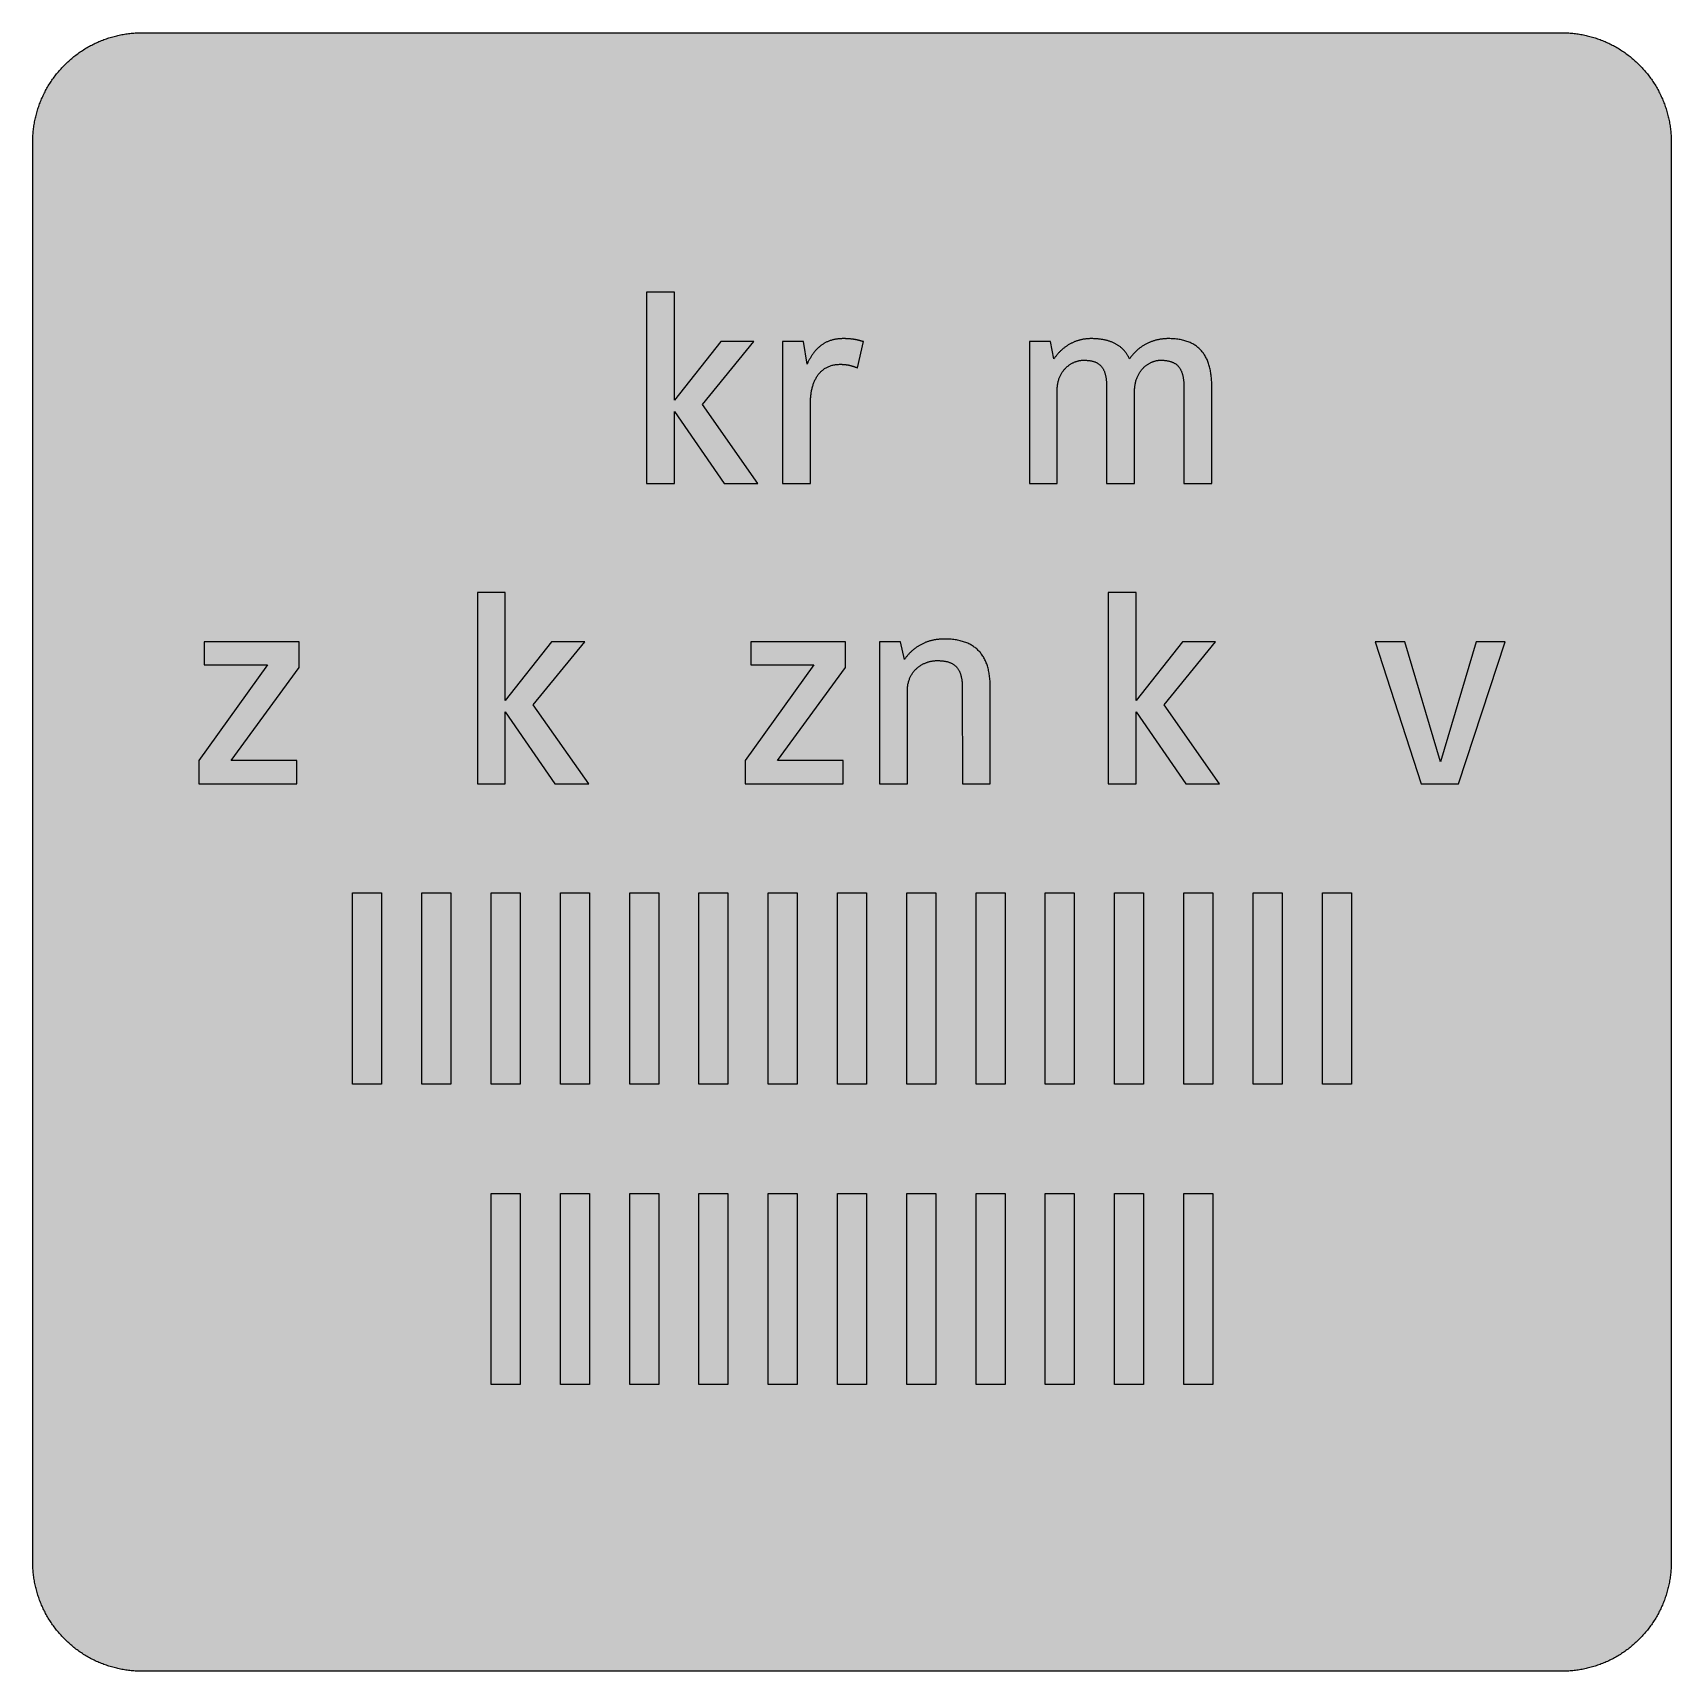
# Model space of a CAD drawing. Header units: millimetres. Extents: x 0 to 212, y 0 to 212.
import ezdxf

# ---------------------------------------------------------------- set-up
doc = ezdxf.new("R2010")
doc.units = ezdxf.units.MM

msp = doc.modelspace()

# ---------------------------------------------------------------- hatches: boundary and pattern name
for color, points in [(254, [(14.1633, 0.0536), (13.9878, 0.0533), (13.8125, 0.0559), (13.6373, 0.061), (13.462, 0.0686), (13.2893, 0.0787), (13.114, 0.0914), (12.9413, 0.1041), (12.7686, 0.1219), (12.5959, 0.1397), (12.4231, 0.16), (12.2504, 0.1829), (12.0777, 0.2057), (11.9075, 0.2337), (11.7373, 0.2616), (11.5672, 0.2921), (11.397, 0.3251), (11.2268, 0.3607), (11.0592, 0.3988), (10.8915, 0.4369), (10.7239, 0.4775), (10.5562, 0.5207), (10.3886, 0.5664), (10.2235, 0.6121), (10.0584, 0.6629), (9.8933, 0.7137), (9.7307, 0.7671), (9.5682, 0.8204), (9.4056, 0.8788), (9.2431, 0.9373), (9.083, 0.9982), (8.923, 1.0617), (8.763, 1.1252), (8.6055, 1.1938), (8.4455, 1.2624), (8.2906, 1.331), (8.1331, 1.4046), (7.9781, 1.4783), (7.8232, 1.5545), (7.6708, 1.6332), (7.5184, 1.7145), (7.366, 1.7958), (7.2161, 1.8796), (7.0663, 1.966), (6.919, 2.0523), (6.7716, 2.1438), (6.6243, 2.2352), (6.4795, 2.3266), (6.3348, 2.4232), (6.19, 2.5197), (6.0477, 2.6187), (5.908, 2.7178), (5.7683, 2.8194), (5.6286, 2.9235), (5.4915, 3.0302), (5.3543, 3.1369), (5.2197, 3.2461), (5.0851, 3.3579), (4.953, 3.4722), (4.8209, 3.5865), (4.6914, 3.7033), (4.5644, 3.8202), (4.4348, 3.9395), (4.3104, 4.0615), (4.1859, 4.1859), (4.0615, 4.3104), (3.9395, 4.4348), (3.8202, 4.5618), (3.7033, 4.6914), (3.5865, 4.8209), (3.4722, 4.953), (3.3579, 5.0851), (3.2487, 5.2197), (3.1369, 5.3543), (3.0302, 5.4915), (2.9235, 5.6286), (2.8194, 5.7683), (2.7178, 5.908), (2.6187, 6.0477), (2.5197, 6.19), (2.4232, 6.3348), (2.3266, 6.477), (2.2352, 6.6243), (2.1438, 6.7691), (2.0523, 6.9164), (1.966, 7.0663), (1.8796, 7.2161), (1.7958, 7.366), (1.7145, 7.5184), (1.6332, 7.6708), (1.5545, 7.8232), (1.4783, 7.9781), (1.4046, 8.1331), (1.331, 8.2906), (1.2598, 8.4455), (1.1913, 8.603), (1.1252, 8.763), (1.0592, 8.923), (0.9982, 9.083), (0.9373, 9.2431), (0.8763, 9.4056), (0.8204, 9.5682), (0.7645, 9.7307), (0.7112, 9.8933), (0.6604, 10.0584), (0.6121, 10.2235), (0.5639, 10.3911), (0.5207, 10.5562), (0.4775, 10.7239), (0.4343, 10.8915), (0.3962, 11.0592), (0.3607, 11.2268), (0.3251, 11.397), (0.2921, 11.5672), (0.2616, 11.7373), (0.2311, 11.9075), (0.2057, 12.0802), (0.1803, 12.2504), (0.1575, 12.4231), (0.1372, 12.5959), (0.1194, 12.7686), (0.1041, 12.9413), (0.0889, 13.1166), (0.0787, 13.2893), (0.0686, 13.4645), (0.061, 13.6373), (0.0559, 13.8125), (0.0508, 13.9878), (0.0508, 14.163), (0.0522, 197.6092), (0.0508, 197.7822), (0.0559, 197.9574), (0.061, 198.1327), (0.0686, 198.308), (0.0787, 198.4807), (0.0889, 198.6559), (0.1041, 198.8287), (0.1194, 199.0014), (0.1372, 199.1741), (0.1575, 199.3468), (0.1803, 199.5195), (0.2057, 199.6923), (0.2311, 199.8624), (0.2616, 200.0326), (0.2921, 200.2028), (0.3251, 200.373), (0.3607, 200.5432), (0.3962, 200.7108), (0.4343, 200.8784), (0.4775, 201.0461), (0.5207, 201.2137), (0.5639, 201.3814), (0.6121, 201.5465), (0.6604, 201.7116), (0.7112, 201.8767), (0.7645, 202.0392), (0.8204, 202.2018), (0.8763, 202.3643), (0.9373, 202.5269), (0.9982, 202.6869), (1.0592, 202.8469), (1.1252, 203.007), (1.1913, 203.1644), (1.2598, 203.3245), (1.331, 203.4794), (1.4046, 203.6369), (1.4783, 203.7918), (1.5545, 203.9468), (1.6332, 204.0992), (1.7145, 204.2516), (1.7958, 204.404), (1.8796, 204.5538), (1.966, 204.7037), (2.0523, 204.851), (2.1438, 204.9983), (2.2352, 205.1456), (2.3266, 205.2904), (2.4232, 205.4352), (2.5197, 205.58), (2.6187, 205.7222), (2.7178, 205.8619), (2.8194, 206.0016), (2.9235, 206.1413), (3.0302, 206.2785), (3.1369, 206.4156), (3.2487, 206.5503), (3.3579, 206.6849), (3.4722, 206.817), (3.5865, 206.949), (3.7033, 207.0786), (3.8202, 207.2056), (3.9395, 207.3351), (4.0615, 207.4596), (4.1859, 207.584), (4.3104, 207.7085), (4.4348, 207.8304), (4.5644, 207.9498), (4.6914, 208.0666), (4.8209, 208.1835), (4.953, 208.2978), (5.0851, 208.4121), (5.2197, 208.5213), (5.3543, 208.6331), (5.4915, 208.7397), (5.6286, 208.8464), (5.7683, 208.9506), (5.908, 209.0522), (6.0477, 209.1512), (6.19, 209.2503), (6.3348, 209.3468), (6.4795, 209.4433), (6.6243, 209.5348), (6.7716, 209.6262), (6.919, 209.7176), (7.0663, 209.804), (7.2161, 209.8904), (7.366, 209.9742), (7.5184, 210.0555), (7.6708, 210.1367), (7.8232, 210.2155), (7.9781, 210.2917), (8.1331, 210.3653), (8.2906, 210.439), (8.4455, 210.5101), (8.6055, 210.5787), (8.763, 210.6447), (8.923, 210.7108), (9.083, 210.7717), (9.2431, 210.8327), (9.4056, 210.8937), (9.5682, 210.9495), (9.7307, 211.0054), (9.8933, 211.0588), (10.0584, 211.1096), (10.2235, 211.1578), (10.3886, 211.2061), (10.5562, 211.2493), (10.7239, 211.2924), (10.8915, 211.3356), (11.0592, 211.3737), (11.2268, 211.4093), (11.397, 211.4448), (11.5672, 211.4779), (11.7373, 211.5083), (11.9075, 211.5388), (12.0777, 211.5642), (12.2504, 211.5896), (12.4231, 211.6125), (12.5959, 211.6328), (12.7686, 211.6506), (12.9413, 211.6658), (13.114, 211.6811), (13.2893, 211.6912), (13.462, 211.7014), (13.6373, 211.709), (13.8125, 211.7141), (13.9878, 211.7192), (14.163, 211.7192), (197.6078, 211.7203), (197.7822, 211.7192), (197.9574, 211.7141), (198.1327, 211.709), (198.3054, 211.7014), (198.4807, 211.6912), (198.6534, 211.6811), (198.8287, 211.6658), (199.0014, 211.6506), (199.1741, 211.6328), (199.3468, 211.6125), (199.5195, 211.5896), (199.6897, 211.5642), (199.8624, 211.5388), (200.0326, 211.5083), (200.2028, 211.4779), (200.373, 211.4448), (200.5432, 211.4093), (200.7108, 211.3737), (200.8784, 211.3356), (201.0461, 211.2924), (201.2137, 211.2493), (201.3788, 211.2061), (201.5465, 211.1578), (201.7116, 211.1096), (201.8767, 211.0588), (202.0392, 211.0054), (202.2018, 210.9495), (202.3643, 210.8937), (202.5269, 210.8327), (202.6869, 210.7717), (202.8469, 210.7108), (203.007, 210.6447), (203.167, 210.5787), (203.3245, 210.5101), (203.4794, 210.439), (203.6369, 210.3653), (203.7918, 210.2917), (203.9468, 210.2155), (204.0992, 210.1367), (204.2516, 210.0555), (204.404, 209.9742), (204.5538, 209.8904), (204.7037, 209.804), (204.8535, 209.7176), (205.0009, 209.6262), (205.1456, 209.5348), (205.293, 209.4433), (205.4352, 209.3468), (205.58, 209.2503), (205.7222, 209.1512), (205.8619, 209.0522), (206.0016, 208.9506), (206.1413, 208.8464), (206.2785, 208.7397), (206.4156, 208.6331), (206.5503, 208.5213), (206.6849, 208.4121), (206.817, 208.2978), (206.949, 208.1835), (207.0786, 208.0666), (207.2081, 207.9498), (207.3351, 207.8304), (207.4596, 207.7085), (207.584, 207.584), (207.7085, 207.4596), (207.8304, 207.3351), (207.9498, 207.2056), (208.0666, 207.0786), (208.1835, 206.949), (208.2978, 206.817), (208.4121, 206.6849), (208.5238, 206.5503), (208.6331, 206.4156), (208.7397, 206.2785), (208.8464, 206.1413), (208.9506, 206.0016), (209.0522, 205.8619), (209.1512, 205.7222), (209.2503, 205.58), (209.3468, 205.4352), (209.4433, 205.2904), (209.5348, 205.1456), (209.6262, 204.9983), (209.7176, 204.851), (209.804, 204.7037), (209.8904, 204.5538), (209.9742, 204.404), (210.0555, 204.2516), (210.1367, 204.0992), (210.2155, 203.9468), (210.2917, 203.7918), (210.3653, 203.6369), (210.439, 203.4794), (210.5076, 203.3245), (210.5762, 203.1644), (210.6447, 203.007), (210.7082, 202.8469), (210.7717, 202.6869), (210.8327, 202.5269), (210.8911, 202.3643), (210.9495, 202.2018), (211.0029, 202.0392), (211.0562, 201.8767), (211.107, 201.7116), (211.1578, 201.5465), (211.2035, 201.3814), (211.2493, 201.2137), (211.2924, 201.0461), (211.3331, 200.8784), (211.3712, 200.7108), (211.4093, 200.5432), (211.4448, 200.373), (211.4779, 200.2028), (211.5083, 200.0326), (211.5363, 199.8624), (211.5642, 199.6923), (211.5871, 199.5195), (211.6099, 199.3468), (211.6303, 199.1741), (211.648, 199.0014), (211.6658, 198.8287), (211.6785, 198.6559), (211.6912, 198.4807), (211.7014, 198.308), (211.709, 198.1327), (211.7141, 197.9574), (211.7166, 197.7822), (211.7166, 197.6069), (211.7189, 14.1647), (211.7166, 13.9878), (211.7141, 13.8125), (211.709, 13.6373), (211.7014, 13.4645), (211.6912, 13.2893), (211.6785, 13.1166), (211.6658, 12.9413), (211.648, 12.7686), (211.6303, 12.5959), (211.6099, 12.4231), (211.5871, 12.2504), (211.5642, 12.0802), (211.5363, 11.9075), (211.5083, 11.7373), (211.4779, 11.5672), (211.4448, 11.397), (211.4093, 11.2268), (211.3712, 11.0592), (211.3331, 10.8915), (211.2924, 10.7239), (211.2493, 10.5562), (211.2035, 10.3911), (211.1578, 10.2235), (211.107, 10.0584), (211.0562, 9.8933), (211.0029, 9.7307), (210.9495, 9.5682), (210.8911, 9.4056), (210.8327, 9.2431), (210.7717, 9.083), (210.7082, 8.923), (210.6447, 8.763), (210.5762, 8.603), (210.5076, 8.4455), (210.439, 8.2906), (210.3653, 8.1331), (210.2917, 7.9781), (210.2155, 7.8232), (210.1367, 7.6708), (210.0555, 7.5184), (209.9742, 7.366), (209.8904, 7.2161), (209.804, 7.0663), (209.7176, 6.9164), (209.6262, 6.7691), (209.5348, 6.6243), (209.4433, 6.477), (209.3468, 6.3348), (209.2503, 6.19), (209.1512, 6.0477), (209.0522, 5.908), (208.9506, 5.7683), (208.8464, 5.6286), (208.7397, 5.4915), (208.6331, 5.3543), (208.5238, 5.2197), (208.4121, 5.0851), (208.2978, 4.953), (208.1835, 4.8209), (208.0666, 4.6914), (207.9498, 4.5618), (207.8304, 4.4348), (207.7085, 4.3104), (207.584, 4.1859), (207.4596, 4.0615), (207.3351, 3.9395), (207.2081, 3.8202), (207.0786, 3.7033), (206.949, 3.5865), (206.817, 3.4722), (206.6849, 3.3579), (206.5503, 3.2461), (206.4156, 3.1369), (206.2785, 3.0302), (206.1413, 2.9235), (206.0016, 2.8194), (205.8619, 2.7178), (205.7222, 2.6187), (205.58, 2.5197), (205.4352, 2.4232), (205.293, 2.3266), (205.1456, 2.2352), (205.0009, 2.1438), (204.8535, 2.0523), (204.7037, 1.966), (204.5538, 1.8796), (204.404, 1.7958), (204.2516, 1.7145), (204.0992, 1.6332), (203.9468, 1.5545), (203.7918, 1.4783), (203.6369, 1.4046), (203.4794, 1.331), (203.3245, 1.2624), (203.167, 1.1938), (203.007, 1.1252), (202.8469, 1.0617), (202.6869, 0.9982), (202.5269, 0.9373), (202.3643, 0.8788), (202.2018, 0.8204), (202.0392, 0.7671), (201.8767, 0.7137), (201.7116, 0.6629), (201.5465, 0.6121), (201.3788, 0.5664), (201.2137, 0.5207), (201.0461, 0.4775), (200.8784, 0.4369), (200.7108, 0.3988), (200.5432, 0.3607), (200.373, 0.3251), (200.2028, 0.2921), (200.0326, 0.2616), (199.8624, 0.2337), (199.6897, 0.2057), (199.5195, 0.1829), (199.3468, 0.16), (199.1741, 0.1397), (199.0014, 0.1219), (198.8287, 0.1041), (198.6534, 0.0914), (198.4807, 0.0787), (198.3054, 0.0686), (198.1327, 0.061), (197.9574, 0.0559), (197.7822, 0.0533), (197.6069, 0.0533)]), (59, [(82.9388, 153.512), (82.9388, 162.7886), (89.359, 153.512), (93.7327, 153.512), (86.571, 163.7065), (93.2035, 171.855), (88.936, 171.855), (82.9388, 164.2717), (82.9388, 178.205), (79.339, 178.205), (79.339, 153.512)]), (59, [(104.3862, 168.892), (104.4219, 168.8897), (104.4575, 168.8897), (104.4931, 168.8897), (104.5286, 168.8897), (104.5642, 168.8871), (104.5997, 168.8871), (104.6353, 168.8846), (104.6709, 168.8846), (104.7064, 168.8821), (104.7394, 168.8795), (104.775, 168.877), (104.808, 168.8744), (104.8436, 168.8719), (104.8791, 168.8694), (104.9122, 168.8668), (104.9452, 168.8643), (104.9807, 168.8592), (105.0138, 168.8567), (105.0468, 168.8516), (105.0823, 168.849), (105.1154, 168.844), (105.1484, 168.8389), (105.1814, 168.8338), (105.217, 168.8287), (105.25, 168.8236), (105.283, 168.8186), (105.316, 168.8135), (105.349, 168.8059), (105.3821, 168.8008), (105.4176, 168.7932), (105.4506, 168.7881), (105.4837, 168.7805), (105.5167, 168.7728), (105.5497, 168.7652), (105.5853, 168.7576), (105.6183, 168.75), (105.6513, 168.7424), (105.6843, 168.7347), (105.7199, 168.7246), (105.7529, 168.717), (105.7859, 168.7068), (105.8215, 168.6992), (105.8545, 168.689), (105.8901, 168.6789), (105.9231, 168.6687), (105.9586, 168.6585), (105.9917, 168.6484), (106.0272, 168.6382), (106.0628, 168.6281), (106.0983, 168.6154), (106.1314, 168.6052), (106.1669, 168.5925), (106.2025, 168.5798), (106.238, 168.5671), (106.2761, 168.5569), (106.3117, 168.5417), (106.3473, 168.529), (106.3828, 168.5163), (106.4209, 168.5036), (106.4565, 168.4884), (106.4946, 168.4757), (106.5327, 168.4604), (106.5708, 168.4477), (106.6089, 168.4325), (107.3506, 171.8204), (107.315, 171.8285), (107.2794, 171.8386), (107.2464, 171.8488), (107.2109, 171.8589), (107.1778, 171.8691), (107.1448, 171.8767), (107.1093, 171.8869), (107.0762, 171.897), (107.0432, 171.9047), (107.0102, 171.9148), (106.9746, 171.925), (106.9416, 171.9326), (106.9086, 171.9428), (106.8756, 171.9504), (106.84, 171.9605), (106.807, 171.9682), (106.774, 171.9783), (106.7384, 171.9859), (106.7054, 171.9936), (106.6698, 172.0037), (106.6368, 172.0113), (106.6013, 172.019), (106.5682, 172.0266), (106.5327, 172.0342), (106.4971, 172.0418), (106.4616, 172.0494), (106.426, 172.0571), (106.3904, 172.0647), (106.3523, 172.0723), (106.3168, 172.0774), (106.2787, 172.085), (106.2431, 172.0926), (106.205, 172.0977), (106.1669, 172.1053), (106.1263, 172.1104), (106.0882, 172.118), (106.0475, 172.1231), (106.0094, 172.1282), (105.9688, 172.1333), (105.9282, 172.1383), (105.885, 172.146), (105.8443, 172.1485), (105.8012, 172.1536), (105.758, 172.1587), (105.7123, 172.1637), (105.6691, 172.1688), (105.6234, 172.1714), (105.5776, 172.1764), (105.5319, 172.179), (105.4837, 172.1815), (105.4354, 172.1866), (105.3871, 172.1891), (105.3363, 172.1917), (105.2881, 172.1942), (105.2373, 172.1968), (105.1839, 172.1993), (105.1306, 172.1993), (105.0773, 172.2018), (105.0239, 172.2044), (104.968, 172.2044), (104.9122, 172.2044), (104.8537, 172.2069), (104.7979, 172.2069), (104.7369, 172.2069), (104.6226, 172.2044), (104.5083, 172.2018), (104.3965, 172.1968), (104.2873, 172.1891), (104.1781, 172.1815), (104.0714, 172.1688), (103.9673, 172.1561), (103.8631, 172.1409), (103.759, 172.1231), (103.6574, 172.1053), (103.5583, 172.0825), (103.4618, 172.0596), (103.3628, 172.0367), (103.2688, 172.0088), (103.1748, 171.9809), (103.0834, 171.9504), (102.9919, 171.9199), (102.903, 171.8869), (102.8141, 171.8513), (102.7278, 171.8132), (102.6414, 171.7751), (102.5576, 171.7345), (102.4738, 171.6938), (102.3925, 171.6507), (102.3137, 171.6049), (102.235, 171.5592), (102.1563, 171.511), (102.0801, 171.4627), (102.0064, 171.4119), (101.9327, 171.3586), (101.8591, 171.3052), (101.788, 171.2493), (101.7168, 171.1935), (101.6483, 171.135), (101.5822, 171.0766), (101.5136, 171.0157), (101.4501, 170.9547), (101.3841, 170.8912), (101.3231, 170.8277), (101.2596, 170.7617), (101.1987, 170.6956), (101.1403, 170.627), (101.0818, 170.5585), (101.0234, 170.4873), (100.9675, 170.4162), (100.9117, 170.3451), (100.8583, 170.2714), (100.805, 170.1978), (100.7516, 170.1216), (100.7008, 170.0454), (100.65, 169.9692), (100.6018, 169.8904), (100.5535, 169.8117), (100.5053, 169.733), (100.4595, 169.6517), (100.4138, 169.5704), (100.3681, 169.4866), (100.3249, 169.4053), (100.2817, 169.3215), (100.2411, 169.2351), (100.2005, 169.1513), (100.1598, 169.0649), (100.1192, 168.9786), (100.0811, 168.8897), (99.6237, 171.855), (96.9077, 171.855), (96.9077, 153.512), (100.5057, 153.512), (100.5057, 163.7425), (100.5053, 163.8757), (100.5078, 164.0078), (100.5129, 164.1399), (100.518, 164.2694), (100.5256, 164.399), (100.5357, 164.5285), (100.5459, 164.6555), (100.5586, 164.7825), (100.5738, 164.907), (100.5891, 165.0314), (100.6069, 165.1559), (100.6272, 165.2778), (100.6475, 165.3972), (100.6729, 165.5166), (100.6958, 165.6334), (100.7237, 165.7502), (100.7516, 165.8645), (100.7847, 165.9788), (100.8151, 166.0906), (100.8507, 166.2024), (100.8863, 166.309), (100.9244, 166.4157), (100.965, 166.5224), (101.0082, 166.6265), (101.0514, 166.7281), (101.0971, 166.8272), (101.1453, 166.9263), (101.1936, 167.0228), (101.2469, 167.1168), (101.3003, 167.2082), (101.3562, 167.2996), (101.4146, 167.386), (101.473, 167.4724), (101.534, 167.5562), (101.5975, 167.64), (101.6635, 167.7187), (101.7321, 167.7975), (101.8032, 167.8711), (101.8743, 167.9448), (101.948, 168.0134), (102.0242, 168.082), (102.1029, 168.148), (102.1842, 168.2115), (102.2655, 168.2725), (102.3518, 168.3309), (102.4382, 168.3842), (102.5271, 168.4376), (102.6185, 168.4884), (102.7125, 168.5341), (102.8065, 168.5798), (102.9056, 168.6204), (103.0046, 168.6611), (103.1088, 168.6966), (103.2129, 168.7297), (103.3196, 168.7601), (103.4288, 168.7855), (103.5406, 168.8109), (103.6549, 168.8313), (103.7692, 168.849), (103.8885, 168.8643), (104.0079, 168.877), (104.1324, 168.8846), (104.2568, 168.8897), (104.3838, 168.8897)]), (59, [(142.3818, 153.512), (142.3818, 165.33), (142.3822, 165.4607), (142.3873, 165.5928), (142.3924, 165.7198), (142.4026, 165.8442), (142.4153, 165.9687), (142.4305, 166.0906), (142.4483, 166.2074), (142.4686, 166.3243), (142.4915, 166.4386), (142.5143, 166.5503), (142.5423, 166.6596), (142.5727, 166.7662), (142.6032, 166.8729), (142.6362, 166.9745), (142.6743, 167.0761), (142.7099, 167.1726), (142.7505, 167.2692), (142.7937, 167.3631), (142.8369, 167.4546), (142.8826, 167.5435), (142.9283, 167.6298), (142.9766, 167.7162), (143.0274, 167.7975), (143.0807, 167.8788), (143.1341, 167.9575), (143.1874, 168.0337), (143.2433, 168.1074), (143.3017, 168.1785), (143.3601, 168.2496), (143.4211, 168.3156), (143.4821, 168.3817), (143.543, 168.4452), (143.6065, 168.5061), (143.6726, 168.5671), (143.7361, 168.623), (143.8021, 168.6789), (143.8707, 168.7322), (143.9367, 168.783), (144.0053, 168.8313), (144.0739, 168.8795), (144.145, 168.9227), (144.2136, 168.9659), (144.2847, 169.0065), (144.3558, 169.0472), (144.4269, 169.0827), (144.4981, 169.1183), (144.5692, 169.1513), (144.6428, 169.1818), (144.714, 169.2123), (144.7851, 169.2377), (144.8587, 169.2631), (144.9299, 169.2859), (145.001, 169.3088), (145.0721, 169.3291), (145.1432, 169.3443), (145.2143, 169.3621), (145.2855, 169.3748), (145.3566, 169.3875), (145.4252, 169.3977), (145.4963, 169.4053), (145.5649, 169.4129), (145.6334, 169.4155), (145.6995, 169.418), (145.7655, 169.4205), (145.8646, 169.418), (145.9611, 169.418), (146.0551, 169.4129), (146.1491, 169.4078), (146.2405, 169.4028), (146.3294, 169.3926), (146.4158, 169.3824), (146.5021, 169.3723), (146.5859, 169.3596), (146.6698, 169.3443), (146.751, 169.3291), (146.8298, 169.3113), (146.906, 169.2935), (146.9822, 169.2732), (147.0558, 169.2504), (147.127, 169.225), (147.1981, 169.1996), (147.2667, 169.1716), (147.3352, 169.1437), (147.3987, 169.1132), (147.4622, 169.0802), (147.5257, 169.0472), (147.5867, 169.0116), (147.6451, 168.9735), (147.7035, 168.9329), (147.7594, 168.8922), (147.8128, 168.849), (147.8636, 168.8059), (147.9169, 168.7576), (147.9652, 168.7093), (148.0134, 168.6611), (148.0591, 168.6077), (148.1049, 168.5544), (148.148, 168.4985), (148.1887, 168.4401), (148.2293, 168.3817), (148.2674, 168.3207), (148.3055, 168.2572), (148.3411, 168.1912), (148.3741, 168.1251), (148.4071, 168.054), (148.4376, 167.9829), (148.4681, 167.9118), (148.496, 167.8356), (148.5214, 167.7594), (148.5468, 167.6781), (148.5722, 167.5968), (148.5951, 167.5155), (148.6154, 167.4292), (148.6357, 167.3428), (148.6535, 167.2514), (148.6687, 167.1599), (148.684, 167.066), (148.6992, 166.972), (148.7119, 166.8729), (148.7221, 166.7739), (148.7322, 166.6697), (148.7424, 166.5656), (148.7475, 166.4589), (148.7551, 166.3497), (148.7602, 166.2379), (148.7627, 166.1262), (148.7653, 166.0093), (148.7653, 165.8925), (148.766, 153.512), (152.364, 153.512), (152.364, 166.0698), (152.3619, 166.2532), (152.3568, 166.4335), (152.3517, 166.6113), (152.3441, 166.7891), (152.3314, 166.9618), (152.3187, 167.132), (152.3035, 167.3022), (152.2832, 167.4673), (152.2628, 167.6298), (152.24, 167.7899), (152.212, 167.9473), (152.1841, 168.1023), (152.1511, 168.2547), (152.1181, 168.4045), (152.0825, 168.5493), (152.0419, 168.6941), (152.0012, 168.8363), (151.9555, 168.9735), (151.9072, 169.1107), (151.8564, 169.2427), (151.8056, 169.3723), (151.7498, 169.4993), (151.6913, 169.6237), (151.6304, 169.7457), (151.5669, 169.865), (151.4983, 169.9819), (151.4297, 170.0962), (151.3586, 170.2054), (151.2824, 170.3146), (151.2037, 170.4188), (151.1249, 170.5204), (151.0411, 170.6194), (150.9522, 170.7159), (150.8633, 170.8074), (150.7719, 170.8988), (150.6753, 170.9852), (150.5788, 171.0715), (150.4772, 171.1528), (150.3731, 171.2316), (150.2639, 171.3052), (150.1546, 171.3789), (150.0403, 171.4475), (149.926, 171.516), (149.8067, 171.5795), (149.6822, 171.6405), (149.5577, 171.6964), (149.4282, 171.7523), (149.2961, 171.8031), (149.1615, 171.8513), (149.0243, 171.897), (148.8821, 171.9402), (148.7399, 171.9783), (148.5925, 172.0139), (148.4401, 172.0469), (148.2877, 172.0774), (148.1303, 172.1053), (147.9702, 172.1282), (147.8051, 172.1485), (147.6375, 172.1663), (147.4673, 172.1815), (147.2946, 172.1917), (147.1168, 172.1993), (146.939, 172.2044), (146.7536, 172.2069), (146.6672, 172.2069), (146.5783, 172.2044), (146.492, 172.2018), (146.4031, 172.1968), (146.3167, 172.1917), (146.2278, 172.1841), (146.1414, 172.1764), (146.0525, 172.1688), (145.9662, 172.1587), (145.8773, 172.146), (145.7909, 172.1333), (145.7046, 172.1206), (145.6157, 172.1053), (145.5293, 172.0875), (145.4429, 172.0698), (145.3566, 172.052), (145.2702, 172.0317), (145.1839, 172.0113), (145.0975, 171.9885), (145.0137, 171.9631), (144.9273, 171.9377), (144.841, 171.9123), (144.7571, 171.8843), (144.6733, 171.8564), (144.5895, 171.8259), (144.5057, 171.7929), (144.4219, 171.7599), (144.338, 171.7269), (144.2568, 171.6913), (144.1755, 171.6532), (144.0917, 171.6151), (144.0104, 171.577), (143.9316, 171.5364), (143.8504, 171.4932), (143.7716, 171.45), (143.6903, 171.4043), (143.6116, 171.3586), (143.5354, 171.3128), (143.4567, 171.262), (143.3805, 171.2138), (143.3043, 171.1604), (143.2281, 171.1096), (143.1519, 171.0538), (143.0782, 171.0004), (143.0045, 170.942), (142.9309, 170.8836), (142.8572, 170.8252), (142.7861, 170.7642), (142.715, 170.7007), (142.6439, 170.6372), (142.5753, 170.5712), (142.5067, 170.5051), (142.4381, 170.4365), (142.3695, 170.368), (142.3035, 170.2968), (142.2375, 170.2257), (142.174, 170.1521), (142.1105, 170.0759), (142.047, 169.9997), (141.9835, 169.9235), (141.9225, 169.8422), (141.8641, 169.7609), (141.8031, 169.6796), (141.7447, 169.5958), (141.7066, 169.6771), (141.666, 169.7558), (141.6253, 169.8346), (141.5847, 169.9108), (141.539, 169.987), (141.4958, 170.0606), (141.4501, 170.1343), (141.4018, 170.2054), (141.3535, 170.2765), (141.3053, 170.3451), (141.2545, 170.4137), (141.2011, 170.4797), (141.1503, 170.5458), (141.0945, 170.6093), (141.0386, 170.6728), (140.9827, 170.7337), (140.9243, 170.7947), (140.8659, 170.8531), (140.8049, 170.9115), (140.7439, 170.9674), (140.6804, 171.0233), (140.6169, 171.0766), (140.5509, 171.13), (140.4849, 171.1833), (140.4163, 171.2316), (140.3477, 171.2824), (140.2766, 171.3306), (140.2055, 171.3763), (140.1318, 171.4221), (140.0581, 171.4652), (139.9819, 171.5084), (139.9057, 171.5491), (139.827, 171.5897), (139.7483, 171.6303), (139.667, 171.6659), (139.5857, 171.704), (139.5044, 171.7396), (139.4181, 171.7726), (139.3342, 171.8056), (139.2453, 171.8361), (139.159, 171.8666), (139.0675, 171.8945), (138.9786, 171.9224), (138.8872, 171.9504), (138.7932, 171.9732), (138.6992, 171.9986), (138.6027, 172.0215), (138.5037, 172.0418), (138.4071, 172.0621), (138.3055, 172.0799), (138.2065, 172.0977), (138.1023, 172.1129), (137.9982, 172.1282), (137.8941, 172.1409), (137.7874, 172.1536), (137.6807, 172.1663), (137.5715, 172.1739), (137.4597, 172.1841), (137.348, 172.1891), (137.2362, 172.1968), (137.1219, 172.2018), (137.0051, 172.2044), (136.8882, 172.2069), (136.7714, 172.2069), (136.685, 172.2069), (136.5987, 172.2044), (136.5123, 172.2018), (136.4285, 172.1968), (136.3421, 172.1917), (136.2558, 172.1841), (136.1719, 172.1764), (136.0856, 172.1663), (136.0018, 172.1561), (135.9179, 172.1434), (135.8341, 172.1307), (135.7503, 172.118), (135.6665, 172.1002), (135.5827, 172.085), (135.4988, 172.0672), (135.415, 172.0469), (135.3337, 172.0266), (135.2499, 172.0037), (135.1686, 171.9809), (135.0874, 171.9555), (135.0061, 171.9301), (134.9248, 171.9047), (134.8435, 171.8742), (134.7622, 171.8462), (134.6835, 171.8158), (134.6022, 171.7827), (134.5235, 171.7497), (134.4447, 171.7142), (134.366, 171.6786), (134.2873, 171.6405), (134.2111, 171.6024), (134.1349, 171.5618), (134.0561, 171.5211), (133.9799, 171.4805), (133.9063, 171.4348), (133.8301, 171.3916), (133.7564, 171.3433), (133.6802, 171.2976), (133.6065, 171.2468), (133.5354, 171.1985), (133.4618, 171.1452), (133.3906, 171.0919), (133.3195, 171.0385), (133.2484, 170.9826), (133.1773, 170.9268), (133.1087, 170.8683), (133.0401, 170.8099), (132.9715, 170.749), (132.903, 170.6855), (132.8369, 170.622), (132.7709, 170.5585), (132.7048, 170.4924), (132.6388, 170.4238), (132.5753, 170.3553), (132.5118, 170.2867), (132.4483, 170.2156), (132.3873, 170.1419), (132.3264, 170.0682), (132.2654, 169.992), (132.2045, 169.9158), (132.146, 169.8371), (132.0876, 169.7584), (132.0292, 169.6771), (131.9733, 169.5958), (131.5159, 171.855), (128.7999, 171.855), (128.7999, 153.512), (132.3979, 153.512), (132.3979, 165.5406), (132.3975, 165.6639), (132.4026, 165.7858), (132.4102, 165.9077), (132.4204, 166.0246), (132.4331, 166.1414), (132.4483, 166.2557), (132.4661, 166.3675), (132.4864, 166.4767), (132.5093, 166.5834), (132.5347, 166.69), (132.5601, 166.7916), (132.5905, 166.8932), (132.6236, 166.9923), (132.6566, 167.0888), (132.6947, 167.1853), (132.7328, 167.2768), (132.7734, 167.3682), (132.8141, 167.4571), (132.8598, 167.5435), (132.9055, 167.6273), (132.9538, 167.7111), (133.002, 167.7899), (133.0528, 167.8686), (133.1062, 167.9448), (133.1595, 168.021), (133.2154, 168.0921), (133.2713, 168.1632), (133.3297, 168.2318), (133.3881, 168.2979), (133.4491, 168.3614), (133.51, 168.4249), (133.5735, 168.4858), (133.637, 168.5442), (133.7031, 168.6001), (133.7666, 168.656), (133.8351, 168.7068), (133.9012, 168.7576), (133.9698, 168.8084), (134.0383, 168.8541), (134.1069, 168.8998), (134.1755, 168.943), (134.2466, 168.9837), (134.3177, 169.0218), (134.3889, 169.0599), (134.4574, 169.0954), (134.5311, 169.1284), (134.6022, 169.1615), (134.6733, 169.1919), (134.7445, 169.2199), (134.8156, 169.2453), (134.8867, 169.2681), (134.9604, 169.291), (135.0315, 169.3113), (135.1001, 169.3316), (135.1712, 169.3469), (135.2423, 169.3621), (135.3109, 169.3774), (135.382, 169.3875), (135.4506, 169.3977), (135.5166, 169.4053), (135.5852, 169.4129), (135.6512, 169.4155), (135.7173, 169.418), (135.7833, 169.4205), (135.8798, 169.418), (135.9764, 169.418), (136.0729, 169.4129), (136.1643, 169.4104), (136.2558, 169.4028), (136.3447, 169.3951), (136.4336, 169.3875), (136.5199, 169.3774), (136.6037, 169.3647), (136.685, 169.352), (136.7663, 169.3367), (136.845, 169.3215), (136.9212, 169.3037), (136.9974, 169.2834), (137.0711, 169.2631), (137.1448, 169.2402), (137.2133, 169.2173), (137.2819, 169.1919), (137.3505, 169.164), (137.4165, 169.1335), (137.48, 169.103), (137.541, 169.0726), (137.602, 169.037), (137.6604, 169.0014), (137.7188, 168.9633), (137.7747, 168.9252), (137.828, 168.8821), (137.8814, 168.8389), (137.9322, 168.7957), (137.9804, 168.7474), (138.0287, 168.6992), (138.0744, 168.6484), (138.1201, 168.595), (138.1633, 168.5417), (138.2039, 168.4833), (138.2446, 168.4249), (138.2827, 168.3664), (138.3208, 168.3029), (138.3563, 168.2369), (138.3894, 168.1709), (138.4224, 168.1023), (138.4529, 168.0312), (138.4833, 167.9575), (138.5113, 167.8838), (138.5392, 167.8051), (138.5646, 167.7264), (138.5875, 167.6425), (138.6103, 167.5587), (138.6307, 167.4724), (138.651, 167.3835), (138.6688, 167.2946), (138.6865, 167.2006), (138.7018, 167.1041), (138.7145, 167.0075), (138.7272, 166.9059), (138.7399, 166.8043), (138.7475, 166.6977), (138.7577, 166.591), (138.7653, 166.4792), (138.7704, 166.3675), (138.7754, 166.2532), (138.778, 166.1338), (138.7805, 166.0144), (138.7805, 165.8925), (138.7821, 153.512)]), (59, [(61.0828, 114.7064), (61.0828, 123.983), (67.5047, 114.7064), (71.8785, 114.7064), (64.7167, 124.901), (71.3493, 133.0494), (67.08, 133.0494), (61.0828, 125.4661), (61.0828, 139.3994), (57.4848, 139.3994), (57.4848, 114.7064)]), (59, [(142.5744, 114.7064), (142.5744, 123.983), (148.9964, 114.7064), (153.3701, 114.7064), (146.2084, 124.901), (152.841, 133.0494), (148.5717, 133.0494), (142.5744, 125.4661), (142.5744, 139.3994), (138.9765, 139.3994), (138.9765, 114.7064)]), (59, [(123.7368, 114.7064), (123.7368, 127.2642), (123.7336, 127.4496), (123.731, 127.635), (123.7234, 127.8153), (123.7132, 127.9957), (123.7005, 128.1709), (123.6853, 128.3437), (123.6675, 128.5138), (123.6472, 128.6815), (123.6243, 128.8466), (123.5964, 129.0091), (123.5685, 129.1666), (123.5354, 129.3241), (123.4999, 129.4765), (123.4643, 129.6264), (123.4237, 129.7737), (123.3805, 129.9185), (123.3322, 130.0607), (123.284, 130.2004), (123.2306, 130.335), (123.1773, 130.4696), (123.1189, 130.5992), (123.0579, 130.7262), (122.9944, 130.8506), (122.9284, 130.9726), (122.8598, 131.0919), (122.7861, 131.2062), (122.7099, 131.3205), (122.6312, 131.4298), (122.5499, 131.5364), (122.4661, 131.6406), (122.3797, 131.7422), (122.2883, 131.8412), (122.1969, 131.9352), (122.1003, 132.0292), (122.0013, 132.1181), (121.8971, 132.2045), (121.793, 132.2883), (121.6838, 132.367), (121.572, 132.4458), (121.4577, 132.5194), (121.3409, 132.5905), (121.219, 132.6591), (121.097, 132.7252), (120.97, 132.7887), (120.8405, 132.8471), (120.7059, 132.903), (120.5713, 132.9563), (120.4316, 133.0071), (120.2893, 133.0554), (120.1445, 133.0985), (119.9947, 133.1417), (119.8448, 133.1798), (119.6899, 133.2154), (119.5299, 133.2459), (119.3698, 133.2763), (119.2047, 133.3017), (119.0371, 133.3246), (118.8669, 133.3449), (118.6917, 133.3627), (118.5164, 133.3754), (118.3361, 133.3881), (118.1506, 133.3957), (117.9652, 133.3983), (117.7747, 133.4008), (117.6807, 133.4008), (117.5893, 133.3983), (117.4979, 133.3957), (117.4039, 133.3906), (117.3124, 133.3856), (117.221, 133.3779), (117.1296, 133.3703), (117.0381, 133.3602), (116.9467, 133.35), (116.8552, 133.3373), (116.7638, 133.3246), (116.6749, 133.3119), (116.5835, 133.2941), (116.4946, 133.2789), (116.4031, 133.2611), (116.3142, 133.2408), (116.2253, 133.2205), (116.1364, 133.1976), (116.0501, 133.1747), (115.9612, 133.1493), (115.8723, 133.1239), (115.7859, 133.096), (115.6995, 133.0681), (115.6132, 133.0376), (115.5268, 133.0071), (115.4405, 132.9741), (115.3566, 132.9411), (115.2728, 132.9055), (115.189, 132.8699), (115.1052, 132.8318), (115.0214, 132.7937), (114.9375, 132.7531), (114.8563, 132.7125), (114.775, 132.6693), (114.6937, 132.6236), (114.615, 132.5778), (114.5337, 132.5321), (114.4549, 132.4839), (114.3762, 132.4331), (114.3, 132.3823), (114.2213, 132.3315), (114.1451, 132.2781), (114.0689, 132.2222), (113.9952, 132.1664), (113.919, 132.1079), (113.8453, 132.0495), (113.7742, 131.9911), (113.7006, 131.9276), (113.6294, 131.8641), (113.5583, 131.8006), (113.4897, 131.7346), (113.4212, 131.6685), (113.3526, 131.5999), (113.284, 131.5288), (113.218, 131.4577), (113.1519, 131.3866), (113.0884, 131.3129), (113.0224, 131.2367), (112.9614, 131.1605), (112.8979, 131.0818), (112.837, 131.003), (112.776, 130.9218), (112.7176, 130.8405), (112.6592, 130.7567), (112.1653, 133.0494), (109.4493, 133.0494), (109.4493, 114.7064), (113.0473, 114.7064), (113.0473, 126.7351), (113.0478, 126.8578), (113.0529, 126.9797), (113.0605, 127.1016), (113.0706, 127.2184), (113.0833, 127.3353), (113.1011, 127.4496), (113.1189, 127.5613), (113.1418, 127.6706), (113.1672, 127.7772), (113.1926, 127.8839), (113.223, 127.9855), (113.2561, 128.0871), (113.2916, 128.1862), (113.3272, 128.2827), (113.3678, 128.3792), (113.4085, 128.4707), (113.4516, 128.5621), (113.4999, 128.651), (113.5456, 128.7374), (113.5964, 128.8212), (113.6498, 128.905), (113.7031, 128.9863), (113.759, 129.0625), (113.8174, 129.1412), (113.8758, 129.2149), (113.9368, 129.286), (114.0003, 129.3571), (114.0638, 129.4257), (114.1298, 129.4917), (114.1959, 129.5578), (114.2644, 129.6187), (114.333, 129.6797), (114.4041, 129.7381), (114.4778, 129.794), (114.5515, 129.8499), (114.6251, 129.9032), (114.6988, 129.954), (114.775, 130.0023), (114.8537, 130.048), (114.9299, 130.0937), (115.0087, 130.1369), (115.0899, 130.1775), (115.1687, 130.2182), (115.25, 130.2537), (115.3312, 130.2893), (115.4125, 130.3223), (115.4938, 130.3553), (115.5776, 130.3858), (115.6589, 130.4138), (115.7427, 130.4392), (115.8265, 130.4646), (115.9078, 130.4849), (115.9916, 130.5077), (116.0755, 130.5255), (116.1567, 130.5433), (116.2406, 130.5585), (116.3244, 130.5712), (116.4057, 130.5814), (116.4895, 130.5916), (116.5708, 130.5992), (116.652, 130.6068), (116.7333, 130.6119), (116.8121, 130.6144), (116.8933, 130.6144), (116.9949, 130.6144), (117.094, 130.6119), (117.1931, 130.6093), (117.2896, 130.6043), (117.3836, 130.5966), (117.4775, 130.5916), (117.569, 130.5814), (117.6604, 130.5712), (117.7493, 130.5585), (117.8357, 130.5458), (117.9195, 130.5306), (118.0033, 130.5154), (118.0871, 130.4976), (118.1659, 130.4773), (118.2446, 130.4569), (118.3208, 130.4341), (118.397, 130.4112), (118.4707, 130.3858), (118.5443, 130.3579), (118.6129, 130.3299), (118.684, 130.2995), (118.7501, 130.2664), (118.8161, 130.2309), (118.8796, 130.1953), (118.9431, 130.1572), (119.0041, 130.1191), (119.0625, 130.0785), (119.1209, 130.0353), (119.1768, 129.9896), (119.2301, 129.9413), (119.2835, 129.8931), (119.3343, 129.8423), (119.3851, 129.7889), (119.4333, 129.7356), (119.4791, 129.6797), (119.5248, 129.6213), (119.568, 129.5603), (119.6086, 129.4968), (119.6492, 129.4333), (119.6873, 129.3647), (119.7254, 129.2962), (119.7585, 129.225), (119.794, 129.1514), (119.8245, 129.0777), (119.855, 128.999), (119.8855, 128.9202), (119.9134, 128.839), (119.9388, 128.7551), (119.9617, 128.6688), (119.9845, 128.5799), (120.0048, 128.4884), (120.0252, 128.3945), (120.0429, 128.2979), (120.0607, 128.2014), (120.0734, 128.0998), (120.0887, 127.9982), (120.0988, 127.8915), (120.109, 127.7849), (120.1191, 127.6756), (120.1242, 127.5613), (120.1293, 127.447), (120.1344, 127.3302), (120.1369, 127.2083), (120.1369, 127.0864), (120.1388, 114.7064)]), (59, [(34.448, 129.7337), (34.448, 133.0494), (22.207, 133.0494), (22.207, 130.0522), (30.3569, 130.0522), (21.5015, 117.705), (21.5015, 114.7064), (34.1672, 114.7064), (34.1672, 117.705), (25.6646, 117.705)]), (59, [(105.0396, 129.7337), (105.0396, 133.0494), (92.7985, 133.0494), (92.7985, 130.0522), (100.9467, 130.0522), (92.093, 117.705), (92.093, 114.7064), (104.757, 114.7064), (104.757, 117.705), (96.2561, 117.705)]), (59, [(190.2714, 133.0494), (186.5313, 133.0494), (181.9092, 117.5286), (177.323, 133.0494), (173.4785, 133.0494), (179.4055, 114.7064), (184.2382, 114.7064)]), (59, [(41.3755, 100.5953), (45.121, 100.5953), (45.121, 75.9008), (41.3755, 75.9008)]), (59, [(50.323, 100.5953), (54.0699, 100.5953), (54.0699, 75.9008), (50.323, 75.9008)]), (59, [(59.2723, 100.5953), (63.0178, 100.5953), (63.0178, 75.9008), (59.2723, 75.9008)]), (59, [(68.2198, 100.5953), (71.9667, 100.5953), (71.9667, 75.9008), (68.2198, 75.9008)]), (59, [(77.1687, 100.5953), (80.9142, 100.5953), (80.9142, 75.9008), (77.1687, 75.9008)]), (59, [(86.1162, 100.5953), (89.8631, 100.5953), (89.8631, 75.9008), (86.1162, 75.9008)]), (59, [(95.0655, 100.5953), (98.8109, 100.5953), (98.8109, 75.9008), (95.0655, 75.9008)]), (59, [(104.013, 100.5953), (107.7599, 100.5953), (107.7599, 75.9008), (104.013, 75.9008)]), (59, [(112.9619, 100.5953), (116.7074, 100.5953), (116.7074, 75.9008), (112.9619, 75.9008)]), (59, [(121.9094, 100.5953), (125.6563, 100.5953), (125.6563, 75.9008), (121.9094, 75.9008)]), (59, [(130.8587, 100.5953), (134.6041, 100.5953), (134.6041, 75.9008), (130.8587, 75.9008)]), (59, [(139.8062, 100.5953), (143.553, 100.5953), (143.553, 75.9008), (139.8062, 75.9008)]), (59, [(148.7551, 100.5953), (152.5005, 100.5953), (152.5005, 75.9008), (148.7551, 75.9008)]), (59, [(157.7026, 100.5953), (161.4495, 100.5953), (161.4495, 75.9008), (157.7026, 75.9008)]), (59, [(166.6515, 100.5953), (170.397, 100.5953), (170.397, 75.9008), (166.6515, 75.9008)]), (59, [(59.2723, 61.7897), (63.0178, 61.7897), (63.0178, 37.0953), (59.2723, 37.0953)]), (59, [(68.2198, 61.7897), (71.9667, 61.7897), (71.9667, 37.0953), (68.2198, 37.0953)]), (59, [(77.1687, 61.7897), (80.9142, 61.7897), (80.9142, 37.0953), (77.1687, 37.0953)]), (59, [(86.1162, 61.7897), (89.8631, 61.7897), (89.8631, 37.0953), (86.1162, 37.0953)]), (59, [(95.0655, 61.7897), (98.8109, 61.7897), (98.8109, 37.0953), (95.0655, 37.0953)]), (59, [(104.013, 61.7897), (107.7599, 61.7897), (107.7599, 37.0953), (104.013, 37.0953)]), (59, [(112.9619, 61.7897), (116.7074, 61.7897), (116.7074, 37.0953), (112.9619, 37.0953)]), (59, [(121.9094, 61.7897), (125.6563, 61.7897), (125.6563, 37.0953), (121.9094, 37.0953)]), (59, [(130.8587, 61.7897), (134.6041, 61.7897), (134.6041, 37.0953), (130.8587, 37.0953)]), (59, [(139.8062, 61.7897), (143.553, 61.7897), (143.553, 37.0953), (139.8062, 37.0953)]), (59, [(148.7551, 61.7897), (152.5005, 61.7897), (152.5005, 37.0953), (148.7551, 37.0953)])]:
    msp.add_hatch(color=color).paths.add_polyline_path(points)
h = msp.add_hatch(color=59)
h.paths.add_polyline_path([(14.1633, 3.5814), (13.8887, 3.5839), (13.6169, 3.5941), (13.3477, 3.6119), (13.081, 3.6347), (12.8143, 3.6652), (12.5501, 3.7008), (12.2885, 3.7465), (12.0294, 3.7948), (11.7729, 3.8506), (11.5164, 3.9141), (11.2649, 3.9827), (11.016, 4.0564), (10.7671, 4.1351), (10.5232, 4.2215), (10.2819, 4.3129), (10.0432, 4.412), (9.8069, 4.5161), (9.5733, 4.6228), (9.3447, 4.7371), (9.1186, 4.8565), (8.8951, 4.9809), (8.6741, 5.113), (8.4582, 5.2476), (8.2448, 5.3873), (8.0366, 5.5321), (7.8308, 5.682), (7.6276, 5.8369), (7.4295, 5.9969), (7.2365, 6.1595), (7.046, 6.3297), (6.8605, 6.5024), (6.6777, 6.6802), (6.5024, 6.8605), (6.3271, 7.046), (6.1595, 7.2365), (5.9969, 7.432), (5.8369, 7.6302), (5.682, 7.8308), (5.5321, 8.0366), (5.3873, 8.2448), (5.2451, 8.4582), (5.1105, 8.6741), (4.9809, 8.8951), (4.8565, 9.1186), (4.7371, 9.3447), (4.6228, 9.5758), (4.5136, 9.8069), (4.4094, 10.0432), (4.3129, 10.2819), (4.2215, 10.5232), (4.1351, 10.7696), (4.0538, 11.016), (3.9802, 11.2649), (3.9116, 11.5189), (3.8506, 11.7729), (3.7948, 12.0294), (3.744, 12.2911), (3.7008, 12.5527), (3.6627, 12.8143), (3.6322, 13.081), (3.6093, 13.3502), (3.5916, 13.6195), (3.5814, 13.8913), (3.5789, 14.163), (3.58, 197.6092), (3.5814, 197.8812), (3.5916, 198.153), (3.6093, 198.4223), (3.6322, 198.689), (3.6627, 198.9557), (3.7008, 199.2198), (3.744, 199.4814), (3.7948, 199.7405), (3.8506, 199.9971), (3.9116, 200.2536), (3.9802, 200.5051), (4.0538, 200.754), (4.1351, 201.0029), (4.2215, 201.2467), (4.3129, 201.488), (4.4094, 201.7268), (4.5136, 201.963), (4.6228, 202.1967), (4.7371, 202.4253), (4.8565, 202.6514), (4.9809, 202.8749), (5.1105, 203.0959), (5.2451, 203.3118), (5.3873, 203.5251), (5.5321, 203.7334), (5.682, 203.9391), (5.8369, 204.1423), (5.9969, 204.3405), (6.1595, 204.5335), (6.3271, 204.724), (6.5024, 204.9094), (6.6777, 205.0923), (6.8605, 205.2676), (7.046, 205.4428), (7.2365, 205.6105), (7.4295, 205.773), (7.6276, 205.933), (7.8308, 206.088), (8.0366, 206.2378), (8.2448, 206.3826), (8.4582, 206.5249), (8.6741, 206.6595), (8.8951, 206.789), (9.1186, 206.9135), (9.3447, 207.0329), (9.5733, 207.1472), (9.8069, 207.2564), (10.0432, 207.3605), (10.2819, 207.457), (10.5232, 207.5485), (10.7671, 207.6348), (11.016, 207.7161), (11.2649, 207.7898), (11.5164, 207.8584), (11.7729, 207.9193), (12.0294, 207.9752), (12.2885, 208.026), (12.5501, 208.0692), (12.8143, 208.1073), (13.081, 208.1378), (13.3477, 208.1606), (13.6169, 208.1784), (13.8887, 208.1886), (14.163, 208.1911), (197.6078, 208.1925), (197.8787, 208.1886), (198.1505, 208.1784), (198.4197, 208.1606), (198.689, 208.1378), (198.9557, 208.1073), (199.2173, 208.0692), (199.4789, 208.026), (199.7405, 207.9752), (199.9971, 207.9193), (200.2511, 207.8584), (200.5051, 207.7898), (200.754, 207.7161), (201.0004, 207.6348), (201.2467, 207.5485), (201.488, 207.457), (201.7268, 207.3605), (201.963, 207.2564), (202.1942, 207.1472), (202.4253, 207.0329), (202.6514, 206.9135), (202.8749, 206.789), (203.0959, 206.6595), (203.3118, 206.5249), (203.5251, 206.3826), (203.7334, 206.2378), (203.9391, 206.088), (204.1398, 205.933), (204.3379, 205.773), (204.5335, 205.6105), (204.724, 205.4428), (204.9094, 205.2676), (205.0898, 205.0923), (205.2676, 204.9094), (205.4403, 204.724), (205.6105, 204.5335), (205.773, 204.3405), (205.933, 204.1423), (206.088, 203.9391), (206.2378, 203.7334), (206.3826, 203.5251), (206.5223, 203.3118), (206.6569, 203.0959), (206.789, 202.8749), (206.9135, 202.6514), (207.0329, 202.4253), (207.1472, 202.1967), (207.2538, 201.963), (207.358, 201.7268), (207.457, 201.488), (207.5485, 201.2467), (207.6348, 201.0029), (207.7136, 200.754), (207.7872, 200.5051), (207.8558, 200.2536), (207.9193, 199.9971), (207.9752, 199.7405), (208.0235, 199.4814), (208.0692, 199.2198), (208.1047, 198.9557), (208.1352, 198.689), (208.1581, 198.4223), (208.1759, 198.153), (208.186, 197.8812), (208.1911, 197.6069), (208.1911, 14.1647), (208.186, 13.8913), (208.1759, 13.6195), (208.1581, 13.3502), (208.1352, 13.081), (208.1047, 12.8143), (208.0692, 12.5527), (208.0235, 12.2911), (207.9752, 12.0294), (207.9193, 11.7729), (207.8558, 11.5189), (207.7872, 11.2649), (207.7136, 11.016), (207.6348, 10.7696), (207.5485, 10.5232), (207.457, 10.2819), (207.358, 10.0432), (207.2538, 9.8069), (207.1472, 9.5758), (207.0329, 9.3447), (206.9135, 9.1186), (206.789, 8.8951), (206.6569, 8.6741), (206.5223, 8.4582), (206.3826, 8.2448), (206.2378, 8.0366), (206.088, 7.8308), (205.933, 7.6302), (205.773, 7.432), (205.6105, 7.2365), (205.4403, 7.046), (205.2676, 6.8605), (205.0898, 6.6802), (204.9094, 6.5024), (204.724, 6.3297), (204.5335, 6.1595), (204.3379, 5.9969), (204.1398, 5.8369), (203.9391, 5.682), (203.7334, 5.5321), (203.5251, 5.3873), (203.3118, 5.2476), (203.0959, 5.113), (202.8749, 4.9809), (202.6514, 4.8565), (202.4253, 4.7371), (202.1942, 4.6228), (201.963, 4.5161), (201.7268, 4.412), (201.488, 4.3129), (201.2467, 4.2215), (201.0004, 4.1351), (200.754, 4.0564), (200.5051, 3.9827), (200.2511, 3.9141), (199.9971, 3.8506), (199.7405, 3.7948), (199.4789, 3.7465), (199.2173, 3.7008), (198.9557, 3.6652), (198.689, 3.6347), (198.4197, 3.6119), (198.1505, 3.5941), (197.8787, 3.5839), (197.6069, 3.5789)])
h.paths.add_polyline_path([(14.1633, 8.8731), (14.0259, 8.8748), (13.8887, 8.8798), (13.7541, 8.8875), (13.622, 8.9002), (13.4874, 8.9154), (13.3553, 8.9332), (13.2258, 8.9535), (13.0962, 8.9789), (12.9667, 9.0068), (12.8397, 9.0373), (12.7127, 9.0729), (12.5882, 9.1084), (12.4663, 9.1491), (12.3419, 9.1923), (12.2225, 9.238), (12.1031, 9.2888), (11.9837, 9.3396), (11.8694, 9.3929), (11.7526, 9.4513), (11.6408, 9.5098), (11.5291, 9.5733), (11.4198, 9.6368), (11.3106, 9.7053), (11.2039, 9.7765), (11.0998, 9.8476), (10.9957, 9.9238), (10.8966, 10), (10.7975, 10.0787), (10.6985, 10.1625), (10.6045, 10.2464), (10.5105, 10.3327), (10.4216, 10.4216), (10.3327, 10.5131), (10.2464, 10.6045), (10.16, 10.701), (10.0787, 10.7975), (10, 10.8966), (9.9212, 10.9982), (9.8476, 11.0998), (9.7739, 11.2039), (9.7053, 11.3106), (9.6368, 11.4198), (9.5707, 11.5291), (9.5098, 11.6408), (9.4488, 11.7551), (9.3929, 11.8694), (9.337, 11.9863), (9.2862, 12.1031), (9.238, 12.2225), (9.1923, 12.3444), (9.1491, 12.4663), (9.1084, 12.5908), (9.0703, 12.7152), (9.0373, 12.8397), (9.0068, 12.9692), (8.9789, 13.0962), (8.9535, 13.2258), (8.9306, 13.3579), (8.9129, 13.4899), (8.8976, 13.622), (8.8849, 13.7566), (8.8773, 13.8913), (8.8722, 14.0259), (8.8697, 14.163), (8.8717, 197.6092), (8.8722, 197.7441), (8.8773, 197.8812), (8.8849, 198.0159), (8.8976, 198.1479), (8.9129, 198.2826), (8.9306, 198.4146), (8.9535, 198.5442), (8.9789, 198.6737), (9.0068, 198.8033), (9.0373, 198.9303), (9.0703, 199.0573), (9.1084, 199.1817), (9.1491, 199.3036), (9.1923, 199.4281), (9.238, 199.5475), (9.2862, 199.6669), (9.337, 199.7862), (9.3929, 199.9005), (9.4488, 200.0174), (9.5098, 200.1291), (9.5707, 200.2409), (9.6368, 200.3501), (9.7053, 200.4593), (9.7739, 200.566), (9.8476, 200.6702), (9.9212, 200.7743), (10, 200.8734), (10.0787, 200.9724), (10.16, 201.0715), (10.2464, 201.1655), (10.3327, 201.2594), (10.4216, 201.3483), (10.5105, 201.4372), (10.6045, 201.5236), (10.6985, 201.61), (10.7975, 201.6912), (10.8966, 201.77), (10.9957, 201.8487), (11.0998, 201.9224), (11.2039, 201.996), (11.3106, 202.0646), (11.4198, 202.1332), (11.5291, 202.1992), (11.6408, 202.2602), (11.7526, 202.3212), (11.8694, 202.377), (11.9837, 202.4329), (12.1031, 202.4837), (12.2225, 202.532), (12.3419, 202.5777), (12.4663, 202.6209), (12.5882, 202.6615), (12.7127, 202.6996), (12.8397, 202.7326), (12.9667, 202.7631), (13.0962, 202.7911), (13.2258, 202.8165), (13.3553, 202.8393), (13.4874, 202.8571), (13.622, 202.8723), (13.7541, 202.885), (13.8887, 202.8927), (14.0259, 202.8977), (14.163, 202.9003), (197.6078, 202.9008), (197.7441, 202.8977), (197.8787, 202.8927), (198.0133, 202.885), (198.1479, 202.8723), (198.28, 202.8571), (198.4121, 202.8393), (198.5442, 202.8165), (198.6737, 202.7911), (198.8007, 202.7631), (198.9303, 202.7326), (199.0547, 202.6996), (199.1792, 202.6615), (199.3036, 202.6209), (199.4256, 202.5777), (199.5475, 202.532), (199.6669, 202.4837), (199.7837, 202.4329), (199.9005, 202.377), (200.0148, 202.3212), (200.1291, 202.2602), (200.2409, 202.1992), (200.3501, 202.1332), (200.4593, 202.0646), (200.566, 201.996), (200.6702, 201.9224), (200.7718, 201.8487), (200.8734, 201.77), (200.9724, 201.6912), (201.0689, 201.61), (201.1655, 201.5236), (201.2569, 201.4372), (201.3483, 201.3483), (201.4372, 201.2594), (201.5236, 201.1655), (201.6074, 201.0715), (201.6912, 200.9724), (201.77, 200.8734), (201.8462, 200.7743), (201.9224, 200.6702), (201.9935, 200.566), (202.0646, 200.4593), (202.1332, 200.3501), (202.1967, 200.2409), (202.2602, 200.1291), (202.3186, 200.0174), (202.377, 199.9005), (202.4304, 199.7862), (202.4812, 199.6669), (202.532, 199.5475), (202.5777, 199.4281), (202.6209, 199.3036), (202.6615, 199.1817), (202.6971, 199.0573), (202.7326, 198.9303), (202.7631, 198.8033), (202.7911, 198.6737), (202.8165, 198.5442), (202.8368, 198.4146), (202.8546, 198.2826), (202.8698, 198.1479), (202.8825, 198.0159), (202.8901, 197.8812), (202.8952, 197.7441), (202.8977, 197.6069), (202.8994, 14.1647), (202.8952, 14.0259), (202.8901, 13.8913), (202.8825, 13.7566), (202.8698, 13.622), (202.8546, 13.4899), (202.8368, 13.3579), (202.8165, 13.2258), (202.7911, 13.0962), (202.7631, 12.9692), (202.7326, 12.8397), (202.6971, 12.7152), (202.6615, 12.5908), (202.6209, 12.4663), (202.5777, 12.3444), (202.532, 12.2225), (202.4812, 12.1031), (202.4304, 11.9863), (202.377, 11.8694), (202.3186, 11.7551), (202.2602, 11.6408), (202.1967, 11.5291), (202.1332, 11.4198), (202.0646, 11.3106), (201.9935, 11.2039), (201.9224, 11.0998), (201.8462, 10.9982), (201.77, 10.8966), (201.6912, 10.7975), (201.6074, 10.701), (201.5236, 10.6045), (201.4372, 10.5131), (201.3483, 10.4216), (201.2569, 10.3327), (201.1655, 10.2464), (201.0689, 10.1625), (200.9724, 10.0787), (200.8734, 10), (200.7718, 9.9238), (200.6702, 9.8476), (200.566, 9.7765), (200.4593, 9.7053), (200.3501, 9.6368), (200.2409, 9.5733), (200.1291, 9.5098), (200.0148, 9.4513), (199.9005, 9.3929), (199.7837, 9.3396), (199.6669, 9.2888), (199.5475, 9.238), (199.4256, 9.1923), (199.3036, 9.1491), (199.1792, 9.1084), (199.0547, 9.0729), (198.9303, 9.0373), (198.8007, 9.0068), (198.6737, 8.9789), (198.5442, 8.9535), (198.4121, 8.9332), (198.28, 8.9154), (198.1479, 8.9002), (198.0133, 8.8875), (197.8787, 8.8798), (197.7441, 8.8748), (197.6069, 8.8722)], flags=16)
h = msp.add_hatch(color=59)
edge = h.paths.add_edge_path()
edge.add_line((66.9918, 153.1592), (67.2008, 153.1595))
edge.add_line((67.2008, 153.1595), (67.4065, 153.1645))
edge.add_line((67.4065, 153.1645), (67.6123, 153.1747))
edge.add_line((67.6123, 153.1747), (67.8155, 153.1874))
edge.add_line((67.8155, 153.1874), (68.0161, 153.2052))
edge.add_line((68.0161, 153.2052), (68.2142, 153.228))
edge.add_line((68.2142, 153.228), (68.4098, 153.2534))
edge.add_line((68.4098, 153.2534), (68.6029, 153.2814))
edge.add_line((68.6029, 153.2814), (68.7959, 153.3144))
edge.add_line((68.7959, 153.3144), (68.9839, 153.3525))
edge.add_line((68.9839, 153.3525), (69.1693, 153.3957))
edge.add_line((69.1693, 153.3957), (69.3547, 153.4414))
edge.add_line((69.3547, 153.4414), (69.5376, 153.4922))
edge.add_line((69.5376, 153.4922), (69.7154, 153.5455))
edge.add_line((69.7154, 153.5455), (69.8932, 153.6065))
edge.add_line((69.8932, 153.6065), (70.0659, 153.6675))
edge.add_line((70.0659, 153.6675), (70.2386, 153.736))
edge.add_line((70.2386, 153.736), (70.4063, 153.8097))
edge.add_line((70.4063, 153.8097), (70.5714, 153.8859))
edge.add_line((70.5714, 153.8859), (70.7365, 153.9672))
edge.add_line((70.7365, 153.9672), (70.8965, 154.0535))
edge.add_line((70.8965, 154.0535), (71.054, 154.1424))
edge.add_line((71.054, 154.1424), (71.2089, 154.239))
edge.add_line((71.2089, 154.239), (71.3588, 154.338))
edge.add_line((71.3588, 154.338), (71.5086, 154.4447))
edge.add_line((71.5086, 154.4447), (71.6534, 154.5539))
edge.add_line((71.6534, 154.5539), (71.7982, 154.6682))
edge.add_line((71.7982, 154.6682), (71.9379, 154.7876))
edge.add_line((71.9379, 154.7876), (72.0725, 154.9121))
edge.add_line((72.0725, 154.9121), (72.2071, 155.0391))
edge.add_line((72.2071, 155.0391), (72.3367, 155.1737))
edge.add_line((72.3367, 155.1737), (72.4637, 155.3134))
edge.add_line((72.4637, 155.3134), (72.5881, 155.4582))
edge.add_line((72.5881, 155.4582), (72.7075, 155.608))
edge.add_line((72.7075, 155.608), (72.8243, 155.763))
edge.add_line((72.8243, 155.763), (72.9386, 155.923))
edge.add_line((72.9386, 155.923), (73.0479, 156.0881))
edge.add_line((73.0479, 156.0881), (73.1545, 156.2583))
edge.add_line((73.1545, 156.2583), (73.2587, 156.4335))
edge.add_line((73.2587, 156.4335), (73.3577, 156.6139))
edge.add_line((73.3577, 156.6139), (73.4543, 156.8018))
edge.add_line((73.4543, 156.8018), (73.5457, 156.9923))
edge.add_line((73.5457, 156.9923), (73.6346, 157.1904))
edge.add_line((73.6346, 157.1904), (73.7184, 157.3936))
edge.add_line((73.7184, 157.3936), (73.7997, 157.6019))
edge.add_line((73.7997, 157.6019), (73.8784, 157.8153))
edge.add_line((73.8784, 157.8153), (73.9496, 158.0363))
edge.add_line((73.9496, 158.0363), (74.0207, 158.2623))
edge.add_line((74.0207, 158.2623), (74.0867, 158.4935))
edge.add_line((74.0867, 158.4935), (74.1477, 158.7297))
edge.add_line((74.1477, 158.7297), (74.2061, 158.9735))
edge.add_line((74.2061, 158.9735), (74.2594, 159.2224))
edge.add_line((74.2594, 159.2224), (74.3102, 159.4764))
edge.add_line((74.3102, 159.4764), (74.3534, 159.7381))
edge.add_line((74.3534, 159.7381), (74.3966, 160.0048))
edge.add_line((74.3966, 160.0048), (74.4322, 160.2791))
edge.add_line((74.4322, 160.2791), (74.4652, 160.5559))
edge.add_line((74.4652, 160.5559), (74.4957, 160.843))
edge.add_line((74.4957, 160.843), (74.5185, 161.1325))
edge.add_line((74.5185, 161.1325), (74.5388, 161.4297))
edge.add_line((74.5388, 161.4297), (74.5541, 161.7345))
edge.add_line((74.5541, 161.7345), (74.5668, 162.0444))
edge.add_line((74.5668, 162.0444), (74.5719, 162.3593))
edge.add_line((74.5719, 162.3593), (74.5744, 162.6819))
edge.add_line((74.5744, 162.6819), (74.5719, 163.0045))
edge.add_line((74.5719, 163.0045), (74.5668, 163.322))
edge.add_line((74.5668, 163.322), (74.5541, 163.6319))
edge.add_line((74.5541, 163.6319), (74.5388, 163.9341))
edge.add_line((74.5388, 163.9341), (74.5185, 164.2313))
edge.add_line((74.5185, 164.2313), (74.4957, 164.5234))
edge.add_line((74.4957, 164.5234), (74.4652, 164.8079))
edge.add_line((74.4652, 164.8079), (74.4322, 165.0873))
edge.add_line((74.4322, 165.0873), (74.3966, 165.3591))
edge.add_line((74.3966, 165.3591), (74.3534, 165.6258))
edge.add_line((74.3534, 165.6258), (74.3102, 165.8874))
edge.add_line((74.3102, 165.8874), (74.2594, 166.1414))
edge.add_line((74.2594, 166.1414), (74.2061, 166.3903))
edge.add_line((74.2061, 166.3903), (74.1477, 166.6342))
edge.add_line((74.1477, 166.6342), (74.0867, 166.8704))
edge.add_line((74.0867, 166.8704), (74.0207, 167.1015))
edge.add_line((74.0207, 167.1015), (73.9496, 167.3276))
edge.add_line((73.9496, 167.3276), (73.8784, 167.5486))
edge.add_line((73.8784, 167.5486), (73.7997, 167.7619))
edge.add_line((73.7997, 167.7619), (73.7184, 167.9702))
edge.add_line((73.7184, 167.9702), (73.6346, 168.1734))
edge.add_line((73.6346, 168.1734), (73.5457, 168.3715))
edge.add_line((73.5457, 168.3715), (73.4543, 168.5646))
edge.add_line((73.4543, 168.5646), (73.3577, 168.75))
edge.add_line((73.3577, 168.75), (73.2587, 168.9303))
edge.add_line((73.2587, 168.9303), (73.1545, 169.1081))
edge.add_line((73.1545, 169.1081), (73.0479, 169.2783))
edge.add_line((73.0479, 169.2783), (72.9386, 169.4434))
edge.add_line((72.9386, 169.4434), (72.8243, 169.6034))
edge.add_line((72.8243, 169.6034), (72.7075, 169.7558))
edge.add_line((72.7075, 169.7558), (72.5881, 169.9057))
edge.add_line((72.5881, 169.9057), (72.4637, 170.0505))
edge.add_line((72.4637, 170.0505), (72.3367, 170.1902))
edge.add_line((72.3367, 170.1902), (72.2071, 170.3248))
edge.add_line((72.2071, 170.3248), (72.0725, 170.4543))
edge.add_line((72.0725, 170.4543), (71.9379, 170.5788))
edge.add_line((71.9379, 170.5788), (71.7982, 170.6956))
edge.add_line((71.7982, 170.6956), (71.6534, 170.8125))
edge.add_line((71.6534, 170.8125), (71.5086, 170.9217))
edge.add_line((71.5086, 170.9217), (71.3588, 171.0258))
edge.add_line((71.3588, 171.0258), (71.2089, 171.1249))
edge.add_line((71.2089, 171.1249), (71.054, 171.2214))
edge.add_line((71.054, 171.2214), (70.8965, 171.3103))
edge.add_line((70.8965, 171.3103), (70.7365, 171.3967))
edge.add_line((70.7365, 171.3967), (70.5714, 171.4779))
edge.add_line((70.5714, 171.4779), (70.4063, 171.5567))
edge.add_line((70.4063, 171.5567), (70.2386, 171.6278))
edge.add_line((70.2386, 171.6278), (70.0659, 171.6964))
edge.add_line((70.0659, 171.6964), (69.8932, 171.7599))
edge.add_line((69.8932, 171.7599), (69.7154, 171.8183))
edge.add_line((69.7154, 171.8183), (69.5376, 171.8716))
edge.add_line((69.5376, 171.8716), (69.3547, 171.9224))
edge.add_line((69.3547, 171.9224), (69.1693, 171.9682))
edge.add_line((69.1693, 171.9682), (68.9839, 172.0113))
edge.add_line((68.9839, 172.0113), (68.7959, 172.0494))
edge.add_line((68.7959, 172.0494), (68.6029, 172.0825))
edge.add_line((68.6029, 172.0825), (68.4098, 172.1129))
edge.add_line((68.4098, 172.1129), (68.2142, 172.1383))
edge.add_line((68.2142, 172.1383), (68.0161, 172.1587))
edge.add_line((68.0161, 172.1587), (67.8155, 172.1764))
edge.add_line((67.8155, 172.1764), (67.6123, 172.1891))
edge.add_line((67.6123, 172.1891), (67.4065, 172.1993))
edge.add_line((67.4065, 172.1993), (67.2008, 172.2044))
edge.add_line((67.2008, 172.2044), (66.99, 172.2069))
edge.add_line((66.99, 172.2069), (66.7817, 172.2044))
edge.add_line((66.7817, 172.2044), (66.5734, 172.1993))
edge.add_line((66.5734, 172.1993), (66.3702, 172.1891))
edge.add_line((66.3702, 172.1891), (66.167, 172.1764))
edge.add_line((66.167, 172.1764), (65.9663, 172.1587))
edge.add_line((65.9663, 172.1587), (65.7682, 172.1383))
edge.add_line((65.7682, 172.1383), (65.5726, 172.1129))
edge.add_line((65.5726, 172.1129), (65.3796, 172.0825))
edge.add_line((65.3796, 172.0825), (65.1866, 172.0494))
edge.add_line((65.1866, 172.0494), (64.9986, 172.0113))
edge.add_line((64.9986, 172.0113), (64.8106, 171.9682))
edge.add_line((64.8106, 171.9682), (64.6278, 171.9224))
edge.add_line((64.6278, 171.9224), (64.4449, 171.8716))
edge.add_line((64.4449, 171.8716), (64.2671, 171.8183))
edge.add_line((64.2671, 171.8183), (64.0893, 171.7599))
edge.add_line((64.0893, 171.7599), (63.9166, 171.6964))
edge.add_line((63.9166, 171.6964), (63.7438, 171.6278))
edge.add_line((63.7438, 171.6278), (63.5762, 171.5567))
edge.add_line((63.5762, 171.5567), (63.4086, 171.4779))
edge.add_line((63.4086, 171.4779), (63.246, 171.3967))
edge.add_line((63.246, 171.3967), (63.086, 171.3103))
edge.add_line((63.086, 171.3103), (62.9285, 171.2214))
edge.add_line((62.9285, 171.2214), (62.7736, 171.1249))
edge.add_line((62.7736, 171.1249), (62.6212, 171.0258))
edge.add_line((62.6212, 171.0258), (62.4738, 170.9217))
edge.add_line((62.4738, 170.9217), (62.3265, 170.8125))
edge.add_line((62.3265, 170.8125), (62.1843, 170.6956))
edge.add_line((62.1843, 170.6956), (62.0446, 170.5788))
edge.add_line((62.0446, 170.5788), (61.9074, 170.4543))
edge.add_line((61.9074, 170.4543), (61.7753, 170.3248))
edge.add_line((61.7753, 170.3248), (61.6458, 170.1902))
edge.add_line((61.6458, 170.1902), (61.5188, 170.0505))
edge.add_line((61.5188, 170.0505), (61.3943, 169.9057))
edge.add_line((61.3943, 169.9057), (61.275, 169.7558))
edge.add_line((61.275, 169.7558), (61.1581, 169.6034))
edge.add_line((61.1581, 169.6034), (61.0438, 169.4434))
edge.add_line((61.0438, 169.4434), (60.9346, 169.2783))
edge.add_line((60.9346, 169.2783), (60.8279, 169.1081))
edge.add_line((60.8279, 169.1081), (60.7238, 168.9303))
edge.add_line((60.7238, 168.9303), (60.6247, 168.75))
edge.add_line((60.6247, 168.75), (60.5282, 168.5646))
edge.add_line((60.5282, 168.5646), (60.4368, 168.3715))
edge.add_line((60.4368, 168.3715), (60.3479, 168.1734))
edge.add_line((60.3479, 168.1734), (60.2615, 167.9702))
edge.add_line((60.2615, 167.9702), (60.1802, 167.7619))
edge.add_line((60.1802, 167.7619), (60.104, 167.5486))
edge.add_line((60.104, 167.5486), (60.0304, 167.3276))
edge.add_line((60.0304, 167.3276), (59.9618, 167.1015))
edge.add_line((59.9618, 167.1015), (59.8957, 166.8704))
edge.add_line((59.8957, 166.8704), (59.8322, 166.6342))
edge.add_line((59.8322, 166.6342), (59.7764, 166.3903))
edge.add_line((59.7764, 166.3903), (59.723, 166.1414))
edge.add_line((59.723, 166.1414), (59.6722, 165.8874))
edge.add_line((59.6722, 165.8874), (59.6265, 165.6258))
edge.add_line((59.6265, 165.6258), (59.5859, 165.3591))
edge.add_line((59.5859, 165.3591), (59.5478, 165.0873))
edge.add_line((59.5478, 165.0873), (59.5147, 164.8079))
edge.add_line((59.5147, 164.8079), (59.4868, 164.5234))
edge.add_line((59.4868, 164.5234), (59.4614, 164.2313))
edge.add_line((59.4614, 164.2313), (59.4411, 163.9341))
edge.add_line((59.4411, 163.9341), (59.4258, 163.6319))
edge.add_line((59.4258, 163.6319), (59.4157, 163.322))
edge.add_line((59.4157, 163.322), (59.4081, 163.0045))
edge.add_line((59.4081, 163.0045), (59.4055, 162.6819))
edge.add_line((59.4055, 162.6819), (59.4081, 162.3771))
edge.add_line((59.4081, 162.3771), (59.4157, 162.0749))
edge.add_line((59.4157, 162.0749), (59.4258, 161.7802))
edge.add_line((59.4258, 161.7802), (59.4411, 161.4881))
edge.add_line((59.4411, 161.4881), (59.4614, 161.2036))
edge.add_line((59.4614, 161.2036), (59.4868, 160.9242))
edge.add_line((59.4868, 160.9242), (59.5147, 160.6474))
edge.add_line((59.5147, 160.6474), (59.5478, 160.3781))
edge.add_line((59.5478, 160.3781), (59.5859, 160.114))
edge.add_line((59.5859, 160.114), (59.6265, 159.8549))
edge.add_line((59.6265, 159.8549), (59.6722, 159.6034))
edge.add_line((59.6722, 159.6034), (59.723, 159.3545))
edge.add_line((59.723, 159.3545), (59.7764, 159.1107))
edge.add_line((59.7764, 159.1107), (59.8322, 158.8719))
edge.add_line((59.8322, 158.8719), (59.8957, 158.6382))
edge.add_line((59.8957, 158.6382), (59.9618, 158.4122))
edge.add_line((59.9618, 158.4122), (60.0304, 158.1887))
edge.add_line((60.0304, 158.1887), (60.104, 157.9702))
edge.add_line((60.104, 157.9702), (60.1802, 157.7569))
edge.add_line((60.1802, 157.7569), (60.2615, 157.5511))
edge.add_line((60.2615, 157.5511), (60.3479, 157.3479))
edge.add_line((60.3479, 157.3479), (60.4368, 157.1498))
edge.add_line((60.4368, 157.1498), (60.5282, 156.9568))
edge.add_line((60.5282, 156.9568), (60.6247, 156.7688))
edge.add_line((60.6247, 156.7688), (60.7238, 156.5859))
edge.add_line((60.7238, 156.5859), (60.8279, 156.4081))
edge.add_line((60.8279, 156.4081), (60.9346, 156.2354))
edge.add_line((60.9346, 156.2354), (61.0438, 156.0678))
edge.add_line((61.0438, 156.0678), (61.1581, 155.9052))
edge.add_line((61.1581, 155.9052), (61.275, 155.7477))
edge.add_line((61.275, 155.7477), (61.3943, 155.5953))
edge.add_line((61.3943, 155.5953), (61.5188, 155.4455))
edge.add_line((61.5188, 155.4455), (61.6458, 155.3032))
edge.add_line((61.6458, 155.3032), (61.7753, 155.1635))
edge.add_line((61.7753, 155.1635), (61.9074, 155.0289))
edge.add_line((61.9074, 155.0289), (62.0446, 154.9019))
edge.add_line((62.0446, 154.9019), (62.1843, 154.7774))
edge.add_line((62.1843, 154.7774), (62.3265, 154.6581))
edge.add_line((62.3265, 154.6581), (62.4738, 154.5412))
edge.add_line((62.4738, 154.5412), (62.6212, 154.432))
edge.add_line((62.6212, 154.432), (62.7736, 154.3253))
edge.add_line((62.7736, 154.3253), (62.9285, 154.2263))
edge.add_line((62.9285, 154.2263), (63.086, 154.1297))
edge.add_line((63.086, 154.1297), (63.246, 154.0383))
edge.add_line((63.246, 154.0383), (63.4086, 153.9519))
edge.add_line((63.4086, 153.9519), (63.5762, 153.8681))
edge.add_line((63.5762, 153.8681), (63.7438, 153.7919))
edge.add_line((63.7438, 153.7919), (63.9166, 153.7183))
edge.add_line((63.9166, 153.7183), (64.0893, 153.6497))
edge.add_line((64.0893, 153.6497), (64.2671, 153.5862))
edge.add_line((64.2671, 153.5862), (64.4449, 153.5252))
edge.add_line((64.4449, 153.5252), (64.6278, 153.4719))
edge.add_line((64.6278, 153.4719), (64.8106, 153.4211))
edge.add_line((64.8106, 153.4211), (64.9986, 153.3754))
edge.add_line((64.9986, 153.3754), (65.1866, 153.3347))
edge.add_line((65.1866, 153.3347), (65.3796, 153.2966))
edge.add_line((65.3796, 153.2966), (65.5726, 153.2636))
edge.add_line((65.5726, 153.2636), (65.7682, 153.2357))
edge.add_line((65.7682, 153.2357), (65.9663, 153.2128))
edge.add_line((65.9663, 153.2128), (66.167, 153.1925))
edge.add_line((66.167, 153.1925), (66.3702, 153.1772))
edge.add_line((66.3702, 153.1772), (66.5734, 153.1671))
edge.add_line((66.5734, 153.1671), (66.7817, 153.1595))
edge.add_line((66.7817, 153.1595), (66.99, 153.1569))
edge = h.paths.add_edge_path(flags=16)
edge.add_line((66.9918, 169.351), (67.1195, 169.3494))
edge.add_line((67.1195, 169.3494), (67.244, 169.3443))
edge.add_line((67.244, 169.3443), (67.3659, 169.3367))
edge.add_line((67.3659, 169.3367), (67.4878, 169.3266))
edge.add_line((67.4878, 169.3266), (67.6072, 169.3139))
edge.add_line((67.6072, 169.3139), (67.724, 169.2986))
edge.add_line((67.724, 169.2986), (67.8383, 169.2783))
edge.add_line((67.8383, 169.2783), (67.9501, 169.258))
edge.add_line((67.9501, 169.258), (68.0593, 169.2326))
edge.add_line((68.0593, 169.2326), (68.166, 169.2046))
edge.add_line((68.166, 169.2046), (68.2701, 169.1742))
edge.add_line((68.2701, 169.1742), (68.3743, 169.1386))
edge.add_line((68.3743, 169.1386), (68.4733, 169.103))
edge.add_line((68.4733, 169.103), (68.5724, 169.0624))
edge.add_line((68.5724, 169.0624), (68.6689, 169.0192))
edge.add_line((68.6689, 169.0192), (68.7629, 168.9735))
edge.add_line((68.7629, 168.9735), (68.8543, 168.9227))
edge.add_line((68.8543, 168.9227), (68.9458, 168.8694))
edge.add_line((68.9458, 168.8694), (69.0321, 168.8135))
edge.add_line((69.0321, 168.8135), (69.1185, 168.7551))
edge.add_line((69.1185, 168.7551), (69.2023, 168.6941))
edge.add_line((69.2023, 168.6941), (69.2836, 168.6281))
edge.add_line((69.2836, 168.6281), (69.3623, 168.5595))
edge.add_line((69.3623, 168.5595), (69.4385, 168.4858))
edge.add_line((69.4385, 168.4858), (69.5147, 168.4122))
edge.add_line((69.5147, 168.4122), (69.5858, 168.3334))
edge.add_line((69.5858, 168.3334), (69.657, 168.2496))
edge.add_line((69.657, 168.2496), (69.7255, 168.1658))
edge.add_line((69.7255, 168.1658), (69.7941, 168.0769))
edge.add_line((69.7941, 168.0769), (69.8576, 167.9829))
edge.add_line((69.8576, 167.9829), (69.9211, 167.8889))
edge.add_line((69.9211, 167.8889), (69.9795, 167.7899))
edge.add_line((69.9795, 167.7899), (70.0405, 167.6857))
edge.add_line((70.0405, 167.6857), (70.0964, 167.579))
edge.add_line((70.0964, 167.579), (70.1497, 167.4698))
edge.add_line((70.1497, 167.4698), (70.2031, 167.3581))
edge.add_line((70.2031, 167.3581), (70.2539, 167.2412))
edge.add_line((70.2539, 167.2412), (70.3021, 167.1193))
edge.add_line((70.3021, 167.1193), (70.3478, 166.9974))
edge.add_line((70.3478, 166.9974), (70.3936, 166.8704))
edge.add_line((70.3936, 166.8704), (70.4367, 166.7383))
edge.add_line((70.4367, 166.7383), (70.4774, 166.6037))
edge.add_line((70.4774, 166.6037), (70.5155, 166.4665))
edge.add_line((70.5155, 166.4665), (70.5536, 166.3243))
edge.add_line((70.5536, 166.3243), (70.5891, 166.177))
edge.add_line((70.5891, 166.177), (70.6222, 166.0296))
edge.add_line((70.6222, 166.0296), (70.6526, 165.8747))
edge.add_line((70.6526, 165.8747), (70.6831, 165.7198))
edge.add_line((70.6831, 165.7198), (70.7085, 165.5572))
edge.add_line((70.7085, 165.5572), (70.7365, 165.3946))
edge.add_line((70.7365, 165.3946), (70.7593, 165.2245))
edge.add_line((70.7593, 165.2245), (70.7822, 165.0543))
edge.add_line((70.7822, 165.0543), (70.8025, 164.8765))
edge.add_line((70.8025, 164.8765), (70.8203, 164.6987))
edge.add_line((70.8203, 164.6987), (70.8381, 164.5133))
edge.add_line((70.8381, 164.5133), (70.8508, 164.3253))
edge.add_line((70.8508, 164.3253), (70.8635, 164.1348))
edge.add_line((70.8635, 164.1348), (70.8762, 163.9392))
edge.add_line((70.8762, 163.9392), (70.8863, 163.7411))
edge.add_line((70.8863, 163.7411), (70.8939, 163.5379))
edge.add_line((70.8939, 163.5379), (70.899, 163.3296))
edge.add_line((70.899, 163.3296), (70.9041, 163.1188))
edge.add_line((70.9041, 163.1188), (70.9066, 162.9029))
edge.add_line((70.9066, 162.9029), (70.9066, 162.6819))
edge.add_line((70.9066, 162.6819), (70.9066, 162.4838))
edge.add_line((70.9066, 162.4838), (70.9041, 162.2882))
edge.add_line((70.9041, 162.2882), (70.899, 162.0952))
edge.add_line((70.899, 162.0952), (70.8939, 161.9047))
edge.add_line((70.8939, 161.9047), (70.8863, 161.7167))
edge.add_line((70.8863, 161.7167), (70.8762, 161.5313))
edge.add_line((70.8762, 161.5313), (70.8635, 161.351))
edge.add_line((70.8635, 161.351), (70.8508, 161.1706))
edge.add_line((70.8508, 161.1706), (70.8381, 160.9954))
edge.add_line((70.8381, 160.9954), (70.8203, 160.8201))
edge.add_line((70.8203, 160.8201), (70.8025, 160.6499))
edge.add_line((70.8025, 160.6499), (70.7822, 160.4823))
edge.add_line((70.7822, 160.4823), (70.7593, 160.3172))
edge.add_line((70.7593, 160.3172), (70.7365, 160.1546))
edge.add_line((70.7365, 160.1546), (70.7085, 159.9971))
edge.add_line((70.7085, 159.9971), (70.6831, 159.8397))
edge.add_line((70.6831, 159.8397), (70.6526, 159.6873))
edge.add_line((70.6526, 159.6873), (70.6222, 159.5374))
edge.add_line((70.6222, 159.5374), (70.5891, 159.3901))
edge.add_line((70.5891, 159.3901), (70.5536, 159.2453))
edge.add_line((70.5536, 159.2453), (70.5155, 159.1031))
edge.add_line((70.5155, 159.1031), (70.4774, 158.9634))
edge.add_line((70.4774, 158.9634), (70.4367, 158.8287))
edge.add_line((70.4367, 158.8287), (70.3936, 158.6967))
edge.add_line((70.3936, 158.6967), (70.3478, 158.5671))
edge.add_line((70.3478, 158.5671), (70.3021, 158.4401))
edge.add_line((70.3021, 158.4401), (70.2539, 158.3182))
edge.add_line((70.2539, 158.3182), (70.2031, 158.1988))
edge.add_line((70.2031, 158.1988), (70.1497, 158.0794))
edge.add_line((70.1497, 158.0794), (70.0964, 157.9651))
edge.add_line((70.0964, 157.9651), (70.0405, 157.8559))
edge.add_line((70.0405, 157.8559), (69.9795, 157.7467))
edge.add_line((69.9795, 157.7467), (69.9211, 157.6426))
edge.add_line((69.9211, 157.6426), (69.8576, 157.541))
edge.add_line((69.8576, 157.541), (69.7941, 157.4419))
edge.add_line((69.7941, 157.4419), (69.7255, 157.3479))
edge.add_line((69.7255, 157.3479), (69.657, 157.2565))
edge.add_line((69.657, 157.2565), (69.5858, 157.1676))
edge.add_line((69.5858, 157.1676), (69.5147, 157.0812))
edge.add_line((69.5147, 157.0812), (69.4385, 156.9974))
edge.add_line((69.4385, 156.9974), (69.3623, 156.9187))
edge.add_line((69.3623, 156.9187), (69.2836, 156.8425))
edge.add_line((69.2836, 156.8425), (69.2023, 156.7713))
edge.add_line((69.2023, 156.7713), (69.1185, 156.7002))
edge.add_line((69.1185, 156.7002), (69.0321, 156.6342))
edge.add_line((69.0321, 156.6342), (68.9458, 156.5707))
edge.add_line((68.9458, 156.5707), (68.8543, 156.5123))
edge.add_line((68.8543, 156.5123), (68.7629, 156.4564))
edge.add_line((68.7629, 156.4564), (68.6689, 156.403))
edge.add_line((68.6689, 156.403), (68.5724, 156.3522))
edge.add_line((68.5724, 156.3522), (68.4733, 156.3065))
edge.add_line((68.4733, 156.3065), (68.3743, 156.2633))
edge.add_line((68.3743, 156.2633), (68.2701, 156.2252))
edge.add_line((68.2701, 156.2252), (68.166, 156.1871))
edge.add_line((68.166, 156.1871), (68.0593, 156.1541))
edge.add_line((68.0593, 156.1541), (67.9501, 156.1262))
edge.add_line((67.9501, 156.1262), (67.8383, 156.1008))
edge.add_line((67.8383, 156.1008), (67.724, 156.0779))
edge.add_line((67.724, 156.0779), (67.6072, 156.0576))
edge.add_line((67.6072, 156.0576), (67.4878, 156.0424))
edge.add_line((67.4878, 156.0424), (67.3659, 156.0297))
edge.add_line((67.3659, 156.0297), (67.244, 156.022))
edge.add_line((67.244, 156.022), (67.1195, 156.017))
edge.add_line((67.1195, 156.017), (66.99, 156.0144))
edge.add_line((66.99, 156.0144), (66.863, 156.017))
edge.add_line((66.863, 156.017), (66.7385, 156.022))
edge.add_line((66.7385, 156.022), (66.614, 156.0297))
edge.add_line((66.614, 156.0297), (66.4921, 156.0424))
edge.add_line((66.4921, 156.0424), (66.3753, 156.0576))
edge.add_line((66.3753, 156.0576), (66.2584, 156.0779))
edge.add_line((66.2584, 156.0779), (66.1441, 156.1008))
edge.add_line((66.1441, 156.1008), (66.0324, 156.1262))
edge.add_line((66.0324, 156.1262), (65.9232, 156.1541))
edge.add_line((65.9232, 156.1541), (65.8165, 156.1871))
edge.add_line((65.8165, 156.1871), (65.7098, 156.2252))
edge.add_line((65.7098, 156.2252), (65.6082, 156.2633))
edge.add_line((65.6082, 156.2633), (65.5066, 156.3065))
edge.add_line((65.5066, 156.3065), (65.4101, 156.3522))
edge.add_line((65.4101, 156.3522), (65.3136, 156.403))
edge.add_line((65.3136, 156.403), (65.2196, 156.4564))
edge.add_line((65.2196, 156.4564), (65.1256, 156.5123))
edge.add_line((65.1256, 156.5123), (65.0367, 156.5707))
edge.add_line((65.0367, 156.5707), (64.9503, 156.6342))
edge.add_line((64.9503, 156.6342), (64.864, 156.7002))
edge.add_line((64.864, 156.7002), (64.7802, 156.7713))
edge.add_line((64.7802, 156.7713), (64.6989, 156.8425))
edge.add_line((64.6989, 156.8425), (64.6201, 156.9187))
edge.add_line((64.6201, 156.9187), (64.5439, 156.9974))
edge.add_line((64.5439, 156.9974), (64.4677, 157.0812))
edge.add_line((64.4677, 157.0812), (64.3966, 157.1676))
edge.add_line((64.3966, 157.1676), (64.3255, 157.2565))
edge.add_line((64.3255, 157.2565), (64.2569, 157.3479))
edge.add_line((64.2569, 157.3479), (64.1883, 157.4419))
edge.add_line((64.1883, 157.4419), (64.1248, 157.541))
edge.add_line((64.1248, 157.541), (64.0613, 157.6426))
edge.add_line((64.0613, 157.6426), (64.0029, 157.7467))
edge.add_line((64.0029, 157.7467), (63.9445, 157.8559))
edge.add_line((63.9445, 157.8559), (63.8861, 157.9651))
edge.add_line((63.8861, 157.9651), (63.8327, 158.0794))
edge.add_line((63.8327, 158.0794), (63.7794, 158.1988))
edge.add_line((63.7794, 158.1988), (63.7286, 158.3182))
edge.add_line((63.7286, 158.3182), (63.6803, 158.4401))
edge.add_line((63.6803, 158.4401), (63.6346, 158.5671))
edge.add_line((63.6346, 158.5671), (63.5889, 158.6967))
edge.add_line((63.5889, 158.6967), (63.5457, 158.8287))
edge.add_line((63.5457, 158.8287), (63.5051, 158.9634))
edge.add_line((63.5051, 158.9634), (63.467, 159.1031))
edge.add_line((63.467, 159.1031), (63.4289, 159.2453))
edge.add_line((63.4289, 159.2453), (63.3959, 159.3901))
edge.add_line((63.3959, 159.3901), (63.3603, 159.5374))
edge.add_line((63.3603, 159.5374), (63.3298, 159.6873))
edge.add_line((63.3298, 159.6873), (63.3019, 159.8397))
edge.add_line((63.3019, 159.8397), (63.2739, 159.9971))
edge.add_line((63.2739, 159.9971), (63.2485, 160.1546))
edge.add_line((63.2485, 160.1546), (63.2231, 160.3172))
edge.add_line((63.2231, 160.3172), (63.2003, 160.4823))
edge.add_line((63.2003, 160.4823), (63.18, 160.6499))
edge.add_line((63.18, 160.6499), (63.1622, 160.8201))
edge.add_line((63.1622, 160.8201), (63.1469, 160.9954))
edge.add_line((63.1469, 160.9954), (63.1317, 161.1706))
edge.add_line((63.1317, 161.1706), (63.119, 161.351))
edge.add_line((63.119, 161.351), (63.1063, 161.5313))
edge.add_line((63.1063, 161.5313), (63.0961, 161.7167))
edge.add_line((63.0961, 161.7167), (63.0885, 161.9047))
edge.add_line((63.0885, 161.9047), (63.0834, 162.0952))
edge.add_line((63.0834, 162.0952), (63.0784, 162.2882))
edge.add_line((63.0784, 162.2882), (63.0758, 162.4838))
edge.add_line((63.0758, 162.4838), (63.0758, 162.6819))
edge.add_line((63.0758, 162.6819), (63.0758, 162.9029))
edge.add_line((63.0758, 162.9029), (63.0784, 163.1188))
edge.add_line((63.0784, 163.1188), (63.0834, 163.3296))
edge.add_line((63.0834, 163.3296), (63.0885, 163.5379))
edge.add_line((63.0885, 163.5379), (63.0961, 163.7411))
edge.add_line((63.0961, 163.7411), (63.1063, 163.9392))
edge.add_line((63.1063, 163.9392), (63.119, 164.1348))
edge.add_line((63.119, 164.1348), (63.1317, 164.3253))
edge.add_line((63.1317, 164.3253), (63.1469, 164.5133))
edge.add_line((63.1469, 164.5133), (63.1622, 164.6987))
edge.add_line((63.1622, 164.6987), (63.18, 164.8765))
edge.add_line((63.18, 164.8765), (63.2003, 165.0543))
edge.add_line((63.2003, 165.0543), (63.2231, 165.2245))
edge.add_line((63.2231, 165.2245), (63.2485, 165.3946))
edge.add_line((63.2485, 165.3946), (63.2739, 165.5572))
edge.add_line((63.2739, 165.5572), (63.3019, 165.7198))
edge.add_line((63.3019, 165.7198), (63.3298, 165.8747))
edge.add_line((63.3298, 165.8747), (63.3603, 166.0296))
edge.add_line((63.3603, 166.0296), (63.3959, 166.177))
edge.add_line((63.3959, 166.177), (63.4289, 166.3243))
edge.add_line((63.4289, 166.3243), (63.467, 166.4665))
edge.add_line((63.467, 166.4665), (63.5051, 166.6037))
edge.add_line((63.5051, 166.6037), (63.5457, 166.7383))
edge.add_line((63.5457, 166.7383), (63.5889, 166.8704))
edge.add_line((63.5889, 166.8704), (63.6346, 166.9974))
edge.add_line((63.6346, 166.9974), (63.6803, 167.1193))
edge.add_line((63.6803, 167.1193), (63.7286, 167.2412))
edge.add_line((63.7286, 167.2412), (63.7794, 167.3581))
edge.add_line((63.7794, 167.3581), (63.8327, 167.4698))
edge.add_line((63.8327, 167.4698), (63.8861, 167.579))
edge.add_line((63.8861, 167.579), (63.9445, 167.6857))
edge.add_line((63.9445, 167.6857), (64.0029, 167.7899))
edge.add_line((64.0029, 167.7899), (64.0613, 167.8889))
edge.add_line((64.0613, 167.8889), (64.1248, 167.9829))
edge.add_line((64.1248, 167.9829), (64.1883, 168.0769))
edge.add_line((64.1883, 168.0769), (64.2569, 168.1658))
edge.add_line((64.2569, 168.1658), (64.3255, 168.2496))
edge.add_line((64.3255, 168.2496), (64.3966, 168.3334))
edge.add_line((64.3966, 168.3334), (64.4677, 168.4122))
edge.add_line((64.4677, 168.4122), (64.5439, 168.4858))
edge.add_line((64.5439, 168.4858), (64.6201, 168.5595))
edge.add_line((64.6201, 168.5595), (64.6989, 168.6281))
edge.add_line((64.6989, 168.6281), (64.7802, 168.6941))
edge.add_line((64.7802, 168.6941), (64.864, 168.7551))
edge.add_line((64.864, 168.7551), (64.9503, 168.8135))
edge.add_line((64.9503, 168.8135), (65.0367, 168.8694))
edge.add_line((65.0367, 168.8694), (65.1256, 168.9227))
edge.add_line((65.1256, 168.9227), (65.2196, 168.9735))
edge.add_line((65.2196, 168.9735), (65.3136, 169.0192))
edge.add_line((65.3136, 169.0192), (65.4101, 169.0624))
edge.add_line((65.4101, 169.0624), (65.5066, 169.103))
edge.add_line((65.5066, 169.103), (65.6082, 169.1386))
edge.add_line((65.6082, 169.1386), (65.7098, 169.1742))
edge.add_line((65.7098, 169.1742), (65.8165, 169.2046))
edge.add_line((65.8165, 169.2046), (65.9232, 169.2326))
edge.add_line((65.9232, 169.2326), (66.0324, 169.258))
edge.add_line((66.0324, 169.258), (66.1441, 169.2783))
edge.add_line((66.1441, 169.2783), (66.2584, 169.2986))
edge.add_line((66.2584, 169.2986), (66.3753, 169.3139))
edge.add_line((66.3753, 169.3139), (66.4921, 169.3266))
edge.add_line((66.4921, 169.3266), (66.614, 169.3367))
edge.add_line((66.614, 169.3367), (66.7385, 169.3443))
edge.add_line((66.7385, 169.3443), (66.863, 169.3494))
edge.add_line((66.863, 169.3494), (66.99, 169.3494))
h = msp.add_hatch(color=59)
edge = h.paths.add_edge_path()
edge.add_line((118.0401, 156.0516), (117.9093, 156.05))
edge.add_line((117.9093, 156.05), (117.7798, 156.0525))
edge.add_line((117.7798, 156.0525), (117.6528, 156.0551))
edge.add_line((117.6528, 156.0551), (117.5283, 156.0601))
edge.add_line((117.5283, 156.0601), (117.4039, 156.0652))
edge.add_line((117.4039, 156.0652), (117.2794, 156.0728))
edge.add_line((117.2794, 156.0728), (117.16, 156.0805))
edge.add_line((117.16, 156.0805), (117.0407, 156.0906))
edge.add_line((117.0407, 156.0906), (116.9213, 156.1033))
edge.add_line((116.9213, 156.1033), (116.8044, 156.116))
edge.add_line((116.8044, 156.116), (116.6901, 156.1313))
edge.add_line((116.6901, 156.1313), (116.5758, 156.149))
edge.add_line((116.5758, 156.149), (116.4641, 156.1694))
edge.add_line((116.4641, 156.1694), (116.3523, 156.1897))
edge.add_line((116.3523, 156.1897), (116.2456, 156.2151))
edge.add_line((116.2456, 156.2151), (116.139, 156.2405))
edge.add_line((116.139, 156.2405), (116.0323, 156.2684))
edge.add_line((116.0323, 156.2684), (115.9281, 156.2989))
edge.add_line((115.9281, 156.2989), (115.8265, 156.3319))
edge.add_line((115.8265, 156.3319), (115.7249, 156.3649))
edge.add_line((115.7249, 156.3649), (115.6284, 156.403))
edge.add_line((115.6284, 156.403), (115.5294, 156.4437))
edge.add_line((115.5294, 156.4437), (115.4354, 156.4869))
edge.add_line((115.4354, 156.4869), (115.3414, 156.5326))
edge.add_line((115.3414, 156.5326), (115.25, 156.5834))
edge.add_line((115.25, 156.5834), (115.1611, 156.6342))
edge.add_line((115.1611, 156.6342), (115.0722, 156.6901))
edge.add_line((115.0722, 156.6901), (114.9858, 156.7459))
edge.add_line((114.9858, 156.7459), (114.902, 156.8094))
edge.add_line((114.902, 156.8094), (114.8207, 156.8729))
edge.add_line((114.8207, 156.8729), (114.7394, 156.939))
edge.add_line((114.7394, 156.939), (114.6607, 157.0101))
edge.add_line((114.6607, 157.0101), (114.5845, 157.0863))
edge.add_line((114.5845, 157.0863), (114.5083, 157.165))
edge.add_line((114.5083, 157.165), (114.4346, 157.2463))
edge.add_line((114.4346, 157.2463), (114.366, 157.3301))
edge.add_line((114.366, 157.3301), (114.2949, 157.419))
edge.add_line((114.2949, 157.419), (114.2289, 157.513))
edge.add_line((114.2289, 157.513), (114.1628, 157.6095))
edge.add_line((114.1628, 157.6095), (114.1019, 157.7111))
edge.add_line((114.1019, 157.7111), (114.0409, 157.8153))
edge.add_line((114.0409, 157.8153), (113.9825, 157.9245))
edge.add_line((113.9825, 157.9245), (113.9241, 158.0363))
edge.add_line((113.9241, 158.0363), (113.8707, 158.1556))
edge.add_line((113.8707, 158.1556), (113.8174, 158.2776))
edge.add_line((113.8174, 158.2776), (113.7666, 158.402))
edge.add_line((113.7666, 158.402), (113.7183, 158.5341))
edge.add_line((113.7183, 158.5341), (113.6726, 158.6687))
edge.add_line((113.6726, 158.6687), (113.6294, 158.8084))
edge.add_line((113.6294, 158.8084), (113.5863, 158.9532))
edge.add_line((113.5863, 158.9532), (113.5482, 159.1031))
edge.add_line((113.5482, 159.1031), (113.5101, 159.258))
edge.add_line((113.5101, 159.258), (113.4745, 159.418))
edge.add_line((113.4745, 159.418), (113.4415, 159.5806))
edge.add_line((113.4415, 159.5806), (113.411, 159.7508))
edge.add_line((113.411, 159.7508), (113.3831, 159.926))
edge.add_line((113.3831, 159.926), (113.3577, 160.1064))
edge.add_line((113.3577, 160.1064), (113.3323, 160.2918))
edge.add_line((113.3323, 160.2918), (113.3119, 160.4823))
edge.add_line((113.3119, 160.4823), (113.2916, 160.6779))
edge.add_line((113.2916, 160.6779), (113.2764, 160.8785))
edge.add_line((113.2764, 160.8785), (113.2611, 161.0868))
edge.add_line((113.2611, 161.0868), (113.251, 161.3002))
edge.add_line((113.251, 161.3002), (113.2408, 161.5186))
edge.add_line((113.2408, 161.5186), (124.2138, 161.5197))
edge.add_line((124.2138, 161.5197), (124.2138, 163.5301))
edge.add_line((124.2138, 163.5301), (124.2111, 163.7716))
edge.add_line((124.2111, 163.7716), (124.2085, 164.0129))
edge.add_line((124.2085, 164.0129), (124.2009, 164.2516))
edge.add_line((124.2009, 164.2516), (124.1933, 164.4879))
edge.add_line((124.1933, 164.4879), (124.1806, 164.719))
edge.add_line((124.1806, 164.719), (124.1679, 164.9501))
edge.add_line((124.1679, 164.9501), (124.1501, 165.1762))
edge.add_line((124.1501, 165.1762), (124.1298, 165.3997))
edge.add_line((124.1298, 165.3997), (124.1069, 165.6232))
edge.add_line((124.1069, 165.6232), (124.0815, 165.8417))
edge.add_line((124.0815, 165.8417), (124.0536, 166.055))
edge.add_line((124.0536, 166.055), (124.0231, 166.2684))
edge.add_line((124.0231, 166.2684), (123.9901, 166.4792))
edge.add_line((123.9901, 166.4792), (123.952, 166.685))
edge.add_line((123.952, 166.685), (123.9114, 166.8882))
edge.add_line((123.9114, 166.8882), (123.8682, 167.0863))
edge.add_line((123.8682, 167.0863), (123.8199, 167.2844))
edge.add_line((123.8199, 167.2844), (123.7717, 167.4774))
edge.add_line((123.7717, 167.4774), (123.7183, 167.6679))
edge.add_line((123.7183, 167.6679), (123.6599, 167.8559))
edge.add_line((123.6599, 167.8559), (123.6015, 168.0388))
edge.add_line((123.6015, 168.0388), (123.538, 168.2191))
edge.add_line((123.538, 168.2191), (123.4694, 168.3969))
edge.add_line((123.4694, 168.3969), (123.3983, 168.5696))
edge.add_line((123.3983, 168.5696), (123.3246, 168.7398))
edge.add_line((123.3246, 168.7398), (123.2459, 168.9049))
edge.add_line((123.2459, 168.9049), (123.1646, 169.0675))
edge.add_line((123.1646, 169.0675), (123.0808, 169.2275))
edge.add_line((123.0808, 169.2275), (122.9893, 169.3824))
edge.add_line((122.9893, 169.3824), (122.8979, 169.5348))
edge.add_line((122.8979, 169.5348), (122.8014, 169.6822))
edge.add_line((122.8014, 169.6822), (122.6998, 169.8269))
edge.add_line((122.6998, 169.8269), (122.5931, 169.9666))
edge.add_line((122.5931, 169.9666), (122.4864, 170.1013))
edge.add_line((122.4864, 170.1013), (122.3721, 170.2359))
edge.add_line((122.3721, 170.2359), (122.2553, 170.3629))
edge.add_line((122.2553, 170.3629), (122.1334, 170.4873))
edge.add_line((122.1334, 170.4873), (122.0064, 170.6093))
edge.add_line((122.0064, 170.6093), (121.8768, 170.7261))
edge.add_line((121.8768, 170.7261), (121.7422, 170.8379))
edge.add_line((121.7422, 170.8379), (121.605, 170.9471))
edge.add_line((121.605, 170.9471), (121.4603, 171.0512))
edge.add_line((121.4603, 171.0512), (121.3129, 171.1503))
edge.add_line((121.3129, 171.1503), (121.1605, 171.2468))
edge.add_line((121.1605, 171.2468), (121.0031, 171.3357))
edge.add_line((121.0031, 171.3357), (120.843, 171.4246))
edge.add_line((120.843, 171.4246), (120.6754, 171.5059))
edge.add_line((120.6754, 171.5059), (120.5052, 171.5846))
edge.add_line((120.5052, 171.5846), (120.33, 171.6583))
edge.add_line((120.33, 171.6583), (120.1496, 171.7269))
edge.add_line((120.1496, 171.7269), (119.9642, 171.7929))
edge.add_line((119.9642, 171.7929), (119.7737, 171.8539))
edge.add_line((119.7737, 171.8539), (119.5781, 171.9097))
edge.add_line((119.5781, 171.9097), (119.3775, 171.9605))
edge.add_line((119.3775, 171.9605), (119.1717, 172.0063))
edge.add_line((119.1717, 172.0063), (118.9609, 172.0469))
edge.add_line((118.9609, 172.0469), (118.745, 172.085))
edge.add_line((118.745, 172.085), (118.524, 172.118))
edge.add_line((118.524, 172.118), (118.298, 172.1434))
edge.add_line((118.298, 172.1434), (118.0668, 172.1663))
edge.add_line((118.0668, 172.1663), (117.8281, 172.1841))
edge.add_line((117.8281, 172.1841), (117.5868, 172.1968))
edge.add_line((117.5868, 172.1968), (117.3378, 172.2044))
edge.add_line((117.3378, 172.2044), (117.0838, 172.2069))
edge.add_line((117.0838, 172.2069), (116.8527, 172.2044))
edge.add_line((116.8527, 172.2044), (116.6266, 172.1968))
edge.add_line((116.6266, 172.1968), (116.4031, 172.1841))
edge.add_line((116.4031, 172.1841), (116.1821, 172.1663))
edge.add_line((116.1821, 172.1663), (115.9662, 172.146))
edge.add_line((115.9662, 172.146), (115.7529, 172.118))
edge.add_line((115.7529, 172.118), (115.5421, 172.0875))
edge.add_line((115.5421, 172.0875), (115.3363, 172.0494))
edge.add_line((115.3363, 172.0494), (115.1357, 172.0088))
edge.add_line((115.1357, 172.0088), (114.9375, 171.9605))
edge.add_line((114.9375, 171.9605), (114.742, 171.9097))
edge.add_line((114.742, 171.9097), (114.5515, 171.8539))
edge.add_line((114.5515, 171.8539), (114.3635, 171.7929))
edge.add_line((114.3635, 171.7929), (114.1806, 171.7269))
edge.add_line((114.1806, 171.7269), (114.0003, 171.6557))
edge.add_line((114.0003, 171.6557), (113.825, 171.5821))
edge.add_line((113.825, 171.5821), (113.6523, 171.5008))
edge.add_line((113.6523, 171.5008), (113.4821, 171.4144))
edge.add_line((113.4821, 171.4144), (113.317, 171.3255))
edge.add_line((113.317, 171.3255), (113.1545, 171.2316))
edge.add_line((113.1545, 171.2316), (112.997, 171.13))
edge.add_line((112.997, 171.13), (112.842, 171.0258))
edge.add_line((112.842, 171.0258), (112.6922, 170.9166))
edge.add_line((112.6922, 170.9166), (112.5449, 170.8023))
edge.add_line((112.5449, 170.8023), (112.4001, 170.6829))
edge.add_line((112.4001, 170.6829), (112.2604, 170.5585))
edge.add_line((112.2604, 170.5585), (112.1258, 170.4315))
edge.add_line((112.1258, 170.4315), (111.9937, 170.2968))
edge.add_line((111.9937, 170.2968), (111.8641, 170.1597))
edge.add_line((111.8641, 170.1597), (111.7371, 170.0149))
edge.add_line((111.7371, 170.0149), (111.6178, 169.8676))
edge.add_line((111.6178, 169.8676), (111.4984, 169.7152))
edge.add_line((111.4984, 169.7152), (111.3841, 169.5577))
edge.add_line((111.3841, 169.5577), (111.2749, 169.3951))
edge.add_line((111.2749, 169.3951), (111.1656, 169.23))
edge.add_line((111.1656, 169.23), (111.064, 169.0573))
edge.add_line((111.064, 169.0573), (110.9624, 168.8821))
edge.add_line((110.9624, 168.8821), (110.8685, 168.6992))
edge.add_line((110.8685, 168.6992), (110.7745, 168.5138))
edge.add_line((110.7745, 168.5138), (110.6856, 168.3233))
edge.add_line((110.6856, 168.3233), (110.6018, 168.1277))
edge.add_line((110.6018, 168.1277), (110.5179, 167.927))
edge.add_line((110.5179, 167.927), (110.4417, 167.7213))
edge.add_line((110.4417, 167.7213), (110.3681, 167.513))
edge.add_line((110.3681, 167.513), (110.297, 167.2971))
edge.add_line((110.297, 167.2971), (110.2284, 167.0787))
edge.add_line((110.2284, 167.0787), (110.1649, 166.8551))
edge.add_line((110.1649, 166.8551), (110.1065, 166.6265))
edge.add_line((110.1065, 166.6265), (110.0506, 166.3929))
edge.add_line((110.0506, 166.3929), (109.9972, 166.1541))
edge.add_line((109.9972, 166.1541), (109.949, 165.9128))
edge.add_line((109.949, 165.9128), (109.9033, 165.6639))
edge.add_line((109.9033, 165.6639), (109.8626, 165.4124))
edge.add_line((109.8626, 165.4124), (109.8245, 165.1559))
edge.add_line((109.8245, 165.1559), (109.789, 164.8943))
edge.add_line((109.789, 164.8943), (109.7585, 164.6276))
edge.add_line((109.7585, 164.6276), (109.7305, 164.3583))
edge.add_line((109.7305, 164.3583), (109.7077, 164.0815))
edge.add_line((109.7077, 164.0815), (109.6874, 163.8021))
edge.add_line((109.6874, 163.8021), (109.6721, 163.5176))
edge.add_line((109.6721, 163.5176), (109.6594, 163.228))
edge.add_line((109.6594, 163.228), (109.6493, 162.9334))
edge.add_line((109.6493, 162.9334), (109.6442, 162.6337))
edge.add_line((109.6442, 162.6337), (109.6416, 162.3289))
edge.add_line((109.6416, 162.3289), (109.6442, 161.986))
edge.add_line((109.6442, 161.986), (109.6543, 161.6532))
edge.add_line((109.6543, 161.6532), (109.667, 161.3256))
edge.add_line((109.667, 161.3256), (109.6874, 161.0055))
edge.add_line((109.6874, 161.0055), (109.7128, 160.6956))
edge.add_line((109.7128, 160.6956), (109.7432, 160.3934))
edge.add_line((109.7432, 160.3934), (109.7788, 160.0962))
edge.add_line((109.7788, 160.0962), (109.8194, 159.8092))
edge.add_line((109.8194, 159.8092), (109.8652, 159.5298))
edge.add_line((109.8652, 159.5298), (109.9185, 159.2555))
edge.add_line((109.9185, 159.2555), (109.9744, 158.9913))
edge.add_line((109.9744, 158.9913), (110.0353, 158.7322))
edge.add_line((110.0353, 158.7322), (110.0988, 158.4808))
edge.add_line((110.0988, 158.4808), (110.17, 158.2369))
edge.add_line((110.17, 158.2369), (110.2462, 158.0007))
edge.add_line((110.2462, 158.0007), (110.3249, 157.7721))
edge.add_line((110.3249, 157.7721), (110.4087, 157.5486))
edge.add_line((110.4087, 157.5486), (110.4976, 157.3327))
edge.add_line((110.4976, 157.3327), (110.5891, 157.1219))
edge.add_line((110.5891, 157.1219), (110.6856, 156.9212))
edge.add_line((110.6856, 156.9212), (110.7872, 156.7231))
edge.add_line((110.7872, 156.7231), (110.8913, 156.5326))
edge.add_line((110.8913, 156.5326), (111.0005, 156.3497))
edge.add_line((111.0005, 156.3497), (111.1123, 156.1719))
edge.add_line((111.1123, 156.1719), (111.2291, 156.0017))
edge.add_line((111.2291, 156.0017), (111.3485, 155.8366))
edge.add_line((111.3485, 155.8366), (111.4704, 155.6766))
edge.add_line((111.4704, 155.6766), (111.5974, 155.5217))
edge.add_line((111.5974, 155.5217), (111.727, 155.3743))
edge.add_line((111.727, 155.3743), (111.8616, 155.2321))
edge.add_line((111.8616, 155.2321), (111.9988, 155.0975))
edge.add_line((111.9988, 155.0975), (112.1385, 154.9654))
edge.add_line((112.1385, 154.9654), (112.2807, 154.8409))
edge.add_line((112.2807, 154.8409), (112.428, 154.7216))
edge.add_line((112.428, 154.7216), (112.5753, 154.6047))
edge.add_line((112.5753, 154.6047), (112.7277, 154.4955))
edge.add_line((112.7277, 154.4955), (112.8827, 154.3914))
edge.add_line((112.8827, 154.3914), (113.0376, 154.2923))
edge.add_line((113.0376, 154.2923), (113.1976, 154.1958))
edge.add_line((113.1976, 154.1958), (113.3602, 154.1069))
edge.add_line((113.3602, 154.1069), (113.5228, 154.0205))
edge.add_line((113.5228, 154.0205), (113.6904, 153.9418))
edge.add_line((113.6904, 153.9418), (113.858, 153.8656))
edge.add_line((113.858, 153.8656), (114.0308, 153.7919))
edge.add_line((114.0308, 153.7919), (114.2035, 153.7259))
edge.add_line((114.2035, 153.7259), (114.3762, 153.6624))
edge.add_line((114.3762, 153.6624), (114.554, 153.604))
edge.add_line((114.554, 153.604), (114.7318, 153.5481))
edge.add_line((114.7318, 153.5481), (114.9121, 153.4973))
edge.add_line((114.9121, 153.4973), (115.095, 153.4516))
edge.add_line((115.095, 153.4516), (115.2779, 153.4084))
edge.add_line((115.2779, 153.4084), (115.4608, 153.3703))
edge.add_line((115.4608, 153.3703), (115.6487, 153.3347))
edge.add_line((115.6487, 153.3347), (115.8342, 153.3017))
edge.add_line((115.8342, 153.3017), (116.0221, 153.2738))
edge.add_line((116.0221, 153.2738), (116.2126, 153.2484))
edge.add_line((116.2126, 153.2484), (116.4031, 153.2255))
edge.add_line((116.4031, 153.2255), (116.5936, 153.2077))
edge.add_line((116.5936, 153.2077), (116.7867, 153.1925))
edge.add_line((116.7867, 153.1925), (116.9797, 153.1798))
edge.add_line((116.9797, 153.1798), (117.1727, 153.1696))
edge.add_line((117.1727, 153.1696), (117.3658, 153.162))
edge.add_line((117.3658, 153.162), (117.5614, 153.1595))
edge.add_line((117.5614, 153.1595), (117.7569, 153.1569))
edge.add_line((117.7569, 153.1569), (117.8687, 153.1595))
edge.add_line((117.8687, 153.1595), (117.9805, 153.1595))
edge.add_line((117.9805, 153.1595), (118.0922, 153.162))
edge.add_line((118.0922, 153.162), (118.204, 153.1671))
edge.add_line((118.204, 153.1671), (118.3132, 153.1696))
edge.add_line((118.3132, 153.1696), (118.425, 153.1747))
edge.add_line((118.425, 153.1747), (118.5342, 153.1823))
edge.add_line((118.5342, 153.1823), (118.6434, 153.1899))
edge.add_line((118.6434, 153.1899), (118.7526, 153.1976))
edge.add_line((118.7526, 153.1976), (118.8593, 153.2052))
edge.add_line((118.8593, 153.2052), (118.9685, 153.2153))
edge.add_line((118.9685, 153.2153), (119.0752, 153.2255))
edge.add_line((119.0752, 153.2255), (119.1819, 153.2382))
edge.add_line((119.1819, 153.2382), (119.2886, 153.2509))
edge.add_line((119.2886, 153.2509), (119.3952, 153.2636))
edge.add_line((119.3952, 153.2636), (119.4994, 153.2763))
edge.add_line((119.4994, 153.2763), (119.6035, 153.2915))
edge.add_line((119.6035, 153.2915), (119.7077, 153.3068))
edge.add_line((119.7077, 153.3068), (119.8118, 153.322))
edge.add_line((119.8118, 153.322), (119.9134, 153.3398))
edge.add_line((119.9134, 153.3398), (120.015, 153.355))
edge.add_line((120.015, 153.355), (120.1166, 153.3728))
edge.add_line((120.1166, 153.3728), (120.2182, 153.3931))
edge.add_line((120.2182, 153.3931), (120.3173, 153.4109))
edge.add_line((120.3173, 153.4109), (120.4163, 153.4312))
edge.add_line((120.4163, 153.4312), (120.5154, 153.4516))
edge.add_line((120.5154, 153.4516), (120.6119, 153.4719))
edge.add_line((120.6119, 153.4719), (120.711, 153.4922))
edge.add_line((120.711, 153.4922), (120.8049, 153.5125))
edge.add_line((120.8049, 153.5125), (120.9015, 153.5354))
edge.add_line((120.9015, 153.5354), (120.9954, 153.5582))
edge.add_line((120.9954, 153.5582), (121.0894, 153.5811))
edge.add_line((121.0894, 153.5811), (121.1834, 153.604))
edge.add_line((121.1834, 153.604), (121.2748, 153.6294))
edge.add_line((121.2748, 153.6294), (121.3663, 153.6522))
edge.add_line((121.3663, 153.6522), (121.4577, 153.6776))
edge.add_line((121.4577, 153.6776), (121.5466, 153.7005))
edge.add_line((121.5466, 153.7005), (121.6355, 153.7259))
edge.add_line((121.6355, 153.7259), (121.7219, 153.7513))
edge.add_line((121.7219, 153.7513), (121.8108, 153.7767))
edge.add_line((121.8108, 153.7767), (121.8946, 153.8046))
edge.add_line((121.8946, 153.8046), (121.981, 153.83))
edge.add_line((121.981, 153.83), (122.0648, 153.8554))
edge.add_line((122.0648, 153.8554), (122.1461, 153.8834))
edge.add_line((122.1461, 153.8834), (122.2299, 153.9088))
edge.add_line((122.2299, 153.9088), (122.3112, 153.9367))
edge.add_line((122.3112, 153.9367), (122.3899, 153.9646))
edge.add_line((122.3899, 153.9646), (122.4686, 153.99))
edge.add_line((122.4686, 153.99), (122.5474, 154.018))
edge.add_line((122.5474, 154.018), (122.6236, 154.0459))
edge.add_line((122.6236, 154.0459), (122.6998, 154.0739))
edge.add_line((122.6998, 154.0739), (122.7734, 154.1018))
edge.add_line((122.7734, 154.1018), (122.8471, 154.1272))
edge.add_line((122.8471, 154.1272), (122.9182, 154.1551))
edge.add_line((122.9182, 154.1551), (122.9893, 154.1831))
edge.add_line((122.9893, 154.1831), (123.0605, 154.211))
edge.add_line((123.0605, 154.211), (123.129, 154.239))
edge.add_line((123.129, 154.239), (123.1976, 154.2644))
edge.add_line((123.1976, 154.2644), (123.2637, 154.2923))
edge.add_line((123.2637, 154.2923), (123.3297, 154.3202))
edge.add_line((123.3297, 154.3202), (123.3932, 154.3456))
edge.add_line((123.3932, 154.3456), (123.4567, 154.3736))
edge.add_line((123.4567, 154.3736), (123.5177, 154.4015))
edge.add_line((123.5177, 154.4015), (123.5761, 154.4269))
edge.add_line((123.5761, 154.4269), (122.4841, 157.0397))
edge.add_line((122.4841, 157.0397), (122.4178, 157.0126))
edge.add_line((122.4178, 157.0126), (122.3493, 156.9847))
edge.add_line((122.3493, 156.9847), (122.2832, 156.9593))
edge.add_line((122.2832, 156.9593), (122.2172, 156.9339))
edge.add_line((122.2172, 156.9339), (122.1511, 156.9085))
edge.add_line((122.1511, 156.9085), (122.0851, 156.8831))
edge.add_line((122.0851, 156.8831), (122.0165, 156.8577))
edge.add_line((122.0165, 156.8577), (121.9505, 156.8348))
edge.add_line((121.9505, 156.8348), (121.8844, 156.8094))
edge.add_line((121.8844, 156.8094), (121.8159, 156.784))
edge.add_line((121.8159, 156.784), (121.7498, 156.7612))
edge.add_line((121.7498, 156.7612), (121.6812, 156.7383))
edge.add_line((121.6812, 156.7383), (121.6152, 156.7129))
edge.add_line((121.6152, 156.7129), (121.5466, 156.6901))
edge.add_line((121.5466, 156.6901), (121.478, 156.6672))
edge.add_line((121.478, 156.6672), (121.412, 156.6469))
edge.add_line((121.412, 156.6469), (121.3434, 156.624))
edge.add_line((121.3434, 156.624), (121.2748, 156.6012))
edge.add_line((121.2748, 156.6012), (121.2063, 156.5808))
edge.add_line((121.2063, 156.5808), (121.1402, 156.558))
edge.add_line((121.1402, 156.558), (121.0716, 156.5377))
edge.add_line((121.0716, 156.5377), (121.0031, 156.5173))
edge.add_line((121.0031, 156.5173), (120.9345, 156.497))
edge.add_line((120.9345, 156.497), (120.8659, 156.4767))
edge.add_line((120.8659, 156.4767), (120.7973, 156.4589))
edge.add_line((120.7973, 156.4589), (120.7287, 156.4386))
edge.add_line((120.7287, 156.4386), (120.6602, 156.4208))
edge.add_line((120.6602, 156.4208), (120.5916, 156.403))
edge.add_line((120.5916, 156.403), (120.5205, 156.3827))
edge.add_line((120.5205, 156.3827), (120.4519, 156.3675))
edge.add_line((120.4519, 156.3675), (120.3833, 156.3497))
edge.add_line((120.3833, 156.3497), (120.3147, 156.3319))
edge.add_line((120.3147, 156.3319), (120.2436, 156.3167))
edge.add_line((120.2436, 156.3167), (120.175, 156.3014))
edge.add_line((120.175, 156.3014), (120.1039, 156.2837))
edge.add_line((120.1039, 156.2837), (120.0353, 156.271))
edge.add_line((120.0353, 156.271), (119.9642, 156.2557))
edge.add_line((119.9642, 156.2557), (119.8956, 156.2405))
edge.add_line((119.8956, 156.2405), (119.8245, 156.2278))
edge.add_line((119.8245, 156.2278), (119.7559, 156.2151))
edge.add_line((119.7559, 156.2151), (119.6848, 156.2024))
edge.add_line((119.6848, 156.2024), (119.6137, 156.1897))
edge.add_line((119.6137, 156.1897), (119.5426, 156.177))
edge.add_line((119.5426, 156.177), (119.474, 156.1668))
edge.add_line((119.474, 156.1668), (119.4029, 156.1541))
edge.add_line((119.4029, 156.1541), (119.3317, 156.144))
edge.add_line((119.3317, 156.144), (119.2606, 156.1338))
edge.add_line((119.2606, 156.1338), (119.1895, 156.1262))
edge.add_line((119.1895, 156.1262), (119.1184, 156.116))
edge.add_line((119.1184, 156.116), (119.0473, 156.1084))
edge.add_line((119.0473, 156.1084), (118.9761, 156.1008))
edge.add_line((118.9761, 156.1008), (118.905, 156.0932))
edge.add_line((118.905, 156.0932), (118.8339, 156.0855))
edge.add_line((118.8339, 156.0855), (118.7602, 156.0805))
edge.add_line((118.7602, 156.0805), (118.6891, 156.0754))
edge.add_line((118.6891, 156.0754), (118.618, 156.0703))
edge.add_line((118.618, 156.0703), (118.5443, 156.0652))
edge.add_line((118.5443, 156.0652), (118.4732, 156.0601))
edge.add_line((118.4732, 156.0601), (118.4021, 156.0576))
edge.add_line((118.4021, 156.0576), (118.3284, 156.0551))
edge.add_line((118.3284, 156.0551), (118.2573, 156.0525))
edge.add_line((118.2573, 156.0525), (118.1837, 156.0525))
edge.add_line((118.1837, 156.0525), (118.1125, 156.05))
edge.add_line((118.1125, 156.05), (118.0389, 156.05))
edge = h.paths.add_edge_path(flags=16)
edge.add_line((117.016, 169.4212), (117.1423, 169.418))
edge.add_line((117.1423, 169.418), (117.2667, 169.4155))
edge.add_line((117.2667, 169.4155), (117.3912, 169.4104))
edge.add_line((117.3912, 169.4104), (117.5106, 169.4028))
edge.add_line((117.5106, 169.4028), (117.6299, 169.3926))
edge.add_line((117.6299, 169.3926), (117.7468, 169.3799))
edge.add_line((117.7468, 169.3799), (117.8585, 169.3672))
edge.add_line((117.8585, 169.3672), (117.9703, 169.3494))
edge.add_line((117.9703, 169.3494), (118.0795, 169.3316))
edge.add_line((118.0795, 169.3316), (118.1862, 169.3088))
edge.add_line((118.1862, 169.3088), (118.2903, 169.2859))
edge.add_line((118.2903, 169.2859), (118.3919, 169.2605))
edge.add_line((118.3919, 169.2605), (118.491, 169.2326))
edge.add_line((118.491, 169.2326), (118.5875, 169.1996))
edge.add_line((118.5875, 169.1996), (118.684, 169.1665))
edge.add_line((118.684, 169.1665), (118.778, 169.131))
edge.add_line((118.778, 169.131), (118.8669, 169.0929))
edge.add_line((118.8669, 169.0929), (118.9558, 169.0522))
edge.add_line((118.9558, 169.0522), (119.0422, 169.0091))
edge.add_line((119.0422, 169.0091), (119.126, 168.9608))
edge.add_line((119.126, 168.9608), (119.2073, 168.9125))
edge.add_line((119.2073, 168.9125), (119.2886, 168.8617))
edge.add_line((119.2886, 168.8617), (119.3648, 168.8084))
edge.add_line((119.3648, 168.8084), (119.441, 168.75))
edge.add_line((119.441, 168.75), (119.5146, 168.6916))
edge.add_line((119.5146, 168.6916), (119.5857, 168.6281))
edge.add_line((119.5857, 168.6281), (119.6543, 168.562))
edge.add_line((119.6543, 168.562), (119.7229, 168.496))
edge.add_line((119.7229, 168.496), (119.7864, 168.4249))
edge.add_line((119.7864, 168.4249), (119.8499, 168.3512))
edge.add_line((119.8499, 168.3512), (119.9109, 168.275))
edge.add_line((119.9109, 168.275), (119.9693, 168.1937))
edge.add_line((119.9693, 168.1937), (120.0277, 168.1124))
edge.add_line((120.0277, 168.1124), (120.081, 168.0261))
edge.add_line((120.081, 168.0261), (120.1344, 167.9372))
edge.add_line((120.1344, 167.9372), (120.1852, 167.8457))
edge.add_line((120.1852, 167.8457), (120.2334, 167.7518))
edge.add_line((120.2334, 167.7518), (120.2817, 167.6552))
edge.add_line((120.2817, 167.6552), (120.3274, 167.5536))
edge.add_line((120.3274, 167.5536), (120.3706, 167.4495))
edge.add_line((120.3706, 167.4495), (120.4112, 167.3428))
edge.add_line((120.4112, 167.3428), (120.4493, 167.2336))
edge.add_line((120.4493, 167.2336), (120.4874, 167.1193))
edge.add_line((120.4874, 167.1193), (120.523, 167.0025))
edge.add_line((120.523, 167.0025), (120.556, 166.8831))
edge.add_line((120.556, 166.8831), (120.589, 166.7586))
edge.add_line((120.589, 166.7586), (120.6195, 166.6342))
edge.add_line((120.6195, 166.6342), (120.6475, 166.5021))
edge.add_line((120.6475, 166.5021), (120.6729, 166.37))
edge.add_line((120.6729, 166.37), (120.6983, 166.2328))
edge.add_line((120.6983, 166.2328), (120.7211, 166.0931))
edge.add_line((120.7211, 166.0931), (120.7414, 165.9509))
edge.add_line((120.7414, 165.9509), (120.7618, 165.8036))
edge.add_line((120.7618, 165.8036), (120.7795, 165.6537))
edge.add_line((120.7795, 165.6537), (120.7948, 165.4988))
edge.add_line((120.7948, 165.4988), (120.8075, 165.3413))
edge.add_line((120.8075, 165.3413), (120.8202, 165.1813))
edge.add_line((120.8202, 165.1813), (120.8329, 165.0162))
edge.add_line((120.8329, 165.0162), (120.8405, 164.8485))
edge.add_line((120.8405, 164.8485), (120.8481, 164.6758))
edge.add_line((120.8481, 164.6758), (120.8532, 164.5006))
edge.add_line((120.8532, 164.5006), (120.8583, 164.3202))
edge.add_line((120.8583, 164.3202), (120.8608, 164.1373))
edge.add_line((120.8608, 164.1373), (120.8608, 163.9519))
edge.add_line((120.8608, 163.9519), (113.2776, 163.9531))
edge.add_line((113.2776, 163.9531), (113.2865, 164.1475))
edge.add_line((113.2865, 164.1475), (113.2992, 164.3405))
edge.add_line((113.2992, 164.3405), (113.3119, 164.5285))
edge.add_line((113.3119, 164.5285), (113.3272, 164.7114))
edge.add_line((113.3272, 164.7114), (113.345, 164.8892))
edge.add_line((113.345, 164.8892), (113.3627, 165.0644))
edge.add_line((113.3627, 165.0644), (113.3831, 165.2346))
edge.add_line((113.3831, 165.2346), (113.4034, 165.4023))
edge.add_line((113.4034, 165.4023), (113.4262, 165.5648))
edge.add_line((113.4262, 165.5648), (113.4491, 165.7223))
edge.add_line((113.4491, 165.7223), (113.477, 165.8772))
edge.add_line((113.477, 165.8772), (113.5024, 166.0296))
edge.add_line((113.5024, 166.0296), (113.5329, 166.1744))
edge.add_line((113.5329, 166.1744), (113.5609, 166.3192))
edge.add_line((113.5609, 166.3192), (113.5939, 166.4564))
edge.add_line((113.5939, 166.4564), (113.6269, 166.591))
edge.add_line((113.6269, 166.591), (113.6625, 166.7231))
edge.add_line((113.6625, 166.7231), (113.698, 166.8526))
edge.add_line((113.698, 166.8526), (113.7361, 166.9745))
edge.add_line((113.7361, 166.9745), (113.7742, 167.0964))
edge.add_line((113.7742, 167.0964), (113.8149, 167.2133))
edge.add_line((113.8149, 167.2133), (113.858, 167.325))
edge.add_line((113.858, 167.325), (113.9012, 167.4368))
edge.add_line((113.9012, 167.4368), (113.9469, 167.5435))
edge.add_line((113.9469, 167.5435), (113.9952, 167.6451))
edge.add_line((113.9952, 167.6451), (114.0435, 167.7441))
edge.add_line((114.0435, 167.7441), (114.0917, 167.8407))
edge.add_line((114.0917, 167.8407), (114.1425, 167.9346))
edge.add_line((114.1425, 167.9346), (114.1959, 168.0235))
edge.add_line((114.1959, 168.0235), (114.2517, 168.1099))
edge.add_line((114.2517, 168.1099), (114.3076, 168.1937))
edge.add_line((114.3076, 168.1937), (114.3635, 168.2725))
edge.add_line((114.3635, 168.2725), (114.4245, 168.3512))
edge.add_line((114.4245, 168.3512), (114.4854, 168.4249))
edge.add_line((114.4854, 168.4249), (114.5464, 168.496))
edge.add_line((114.5464, 168.496), (114.6099, 168.562))
edge.add_line((114.6099, 168.562), (114.6759, 168.6281))
edge.add_line((114.6759, 168.6281), (114.742, 168.6916))
edge.add_line((114.742, 168.6916), (114.8105, 168.75))
edge.add_line((114.8105, 168.75), (114.8791, 168.8059))
edge.add_line((114.8791, 168.8059), (114.9502, 168.8592))
edge.add_line((114.9502, 168.8592), (115.0239, 168.91))
edge.add_line((115.0239, 168.91), (115.0976, 168.9583))
edge.add_line((115.0976, 168.9583), (115.1738, 169.004))
edge.add_line((115.1738, 169.004), (115.2525, 169.0472))
edge.add_line((115.2525, 169.0472), (115.3312, 169.0878))
edge.add_line((115.3312, 169.0878), (115.41, 169.1259))
edge.add_line((115.41, 169.1259), (115.4938, 169.1615))
edge.add_line((115.4938, 169.1615), (115.5776, 169.1945))
edge.add_line((115.5776, 169.1945), (115.6614, 169.225))
edge.add_line((115.6614, 169.225), (115.7478, 169.2529))
edge.add_line((115.7478, 169.2529), (115.8367, 169.2783))
edge.add_line((115.8367, 169.2783), (115.9256, 169.3012))
edge.add_line((115.9256, 169.3012), (116.017, 169.3215))
edge.add_line((116.017, 169.3215), (116.111, 169.3418))
edge.add_line((116.111, 169.3418), (116.205, 169.3596))
edge.add_line((116.205, 169.3596), (116.3015, 169.3723))
edge.add_line((116.3015, 169.3723), (116.398, 169.385))
edge.add_line((116.398, 169.385), (116.4971, 169.3977))
edge.add_line((116.4971, 169.3977), (116.5962, 169.4053))
edge.add_line((116.5962, 169.4053), (116.7003, 169.4104))
edge.add_line((116.7003, 169.4104), (116.8019, 169.4155))
edge.add_line((116.8019, 169.4155), (116.9086, 169.418))
edge.add_line((116.9086, 169.418), (117.0153, 169.4205))
h = msp.add_hatch(color=59)
edge = h.paths.add_edge_path()
edge.add_line((44.5382, 130.4392), (44.6557, 130.4366))
edge.add_line((44.6557, 130.4366), (44.7751, 130.4366))
edge.add_line((44.7751, 130.4366), (44.892, 130.4341))
edge.add_line((44.892, 130.4341), (45.0037, 130.4315))
edge.add_line((45.0037, 130.4315), (45.118, 130.4265))
edge.add_line((45.118, 130.4265), (45.2272, 130.4239))
edge.add_line((45.2272, 130.4239), (45.3365, 130.4163))
edge.add_line((45.3365, 130.4163), (45.4431, 130.4112))
edge.add_line((45.4431, 130.4112), (45.5473, 130.4036))
edge.add_line((45.5473, 130.4036), (45.6514, 130.3934))
edge.add_line((45.6514, 130.3934), (45.753, 130.3833))
edge.add_line((45.753, 130.3833), (45.8521, 130.3731))
edge.add_line((45.8521, 130.3731), (45.9486, 130.3604))
edge.add_line((45.9486, 130.3604), (46.0451, 130.3477))
edge.add_line((46.0451, 130.3477), (46.1391, 130.3325))
edge.add_line((46.1391, 130.3325), (46.2305, 130.3147))
edge.add_line((46.2305, 130.3147), (46.3194, 130.2969))
edge.add_line((46.3194, 130.2969), (46.4083, 130.2791))
edge.add_line((46.4083, 130.2791), (46.4947, 130.2588))
edge.add_line((46.4947, 130.2588), (46.5785, 130.2385))
edge.add_line((46.5785, 130.2385), (46.6598, 130.2156))
edge.add_line((46.6598, 130.2156), (46.7411, 130.1902))
edge.add_line((46.7411, 130.1902), (46.8198, 130.1648))
edge.add_line((46.8198, 130.1648), (46.896, 130.1369))
edge.add_line((46.896, 130.1369), (46.9722, 130.1064))
edge.add_line((46.9722, 130.1064), (47.0433, 130.0759))
edge.add_line((47.0433, 130.0759), (47.1145, 130.0455))
edge.add_line((47.1145, 130.0455), (47.1856, 130.0099))
edge.add_line((47.1856, 130.0099), (47.2516, 129.9743))
edge.add_line((47.2516, 129.9743), (47.3177, 129.9362))
edge.add_line((47.3177, 129.9362), (47.3812, 129.8981))
edge.add_line((47.3812, 129.8981), (47.4421, 129.855))
edge.add_line((47.4421, 129.855), (47.5031, 129.8118))
edge.add_line((47.5031, 129.8118), (47.5615, 129.7686))
edge.add_line((47.5615, 129.7686), (47.6174, 129.7203))
edge.add_line((47.6174, 129.7203), (47.6707, 129.6721))
edge.add_line((47.6707, 129.6721), (47.7241, 129.6213))
edge.add_line((47.7241, 129.6213), (47.7749, 129.5679))
edge.add_line((47.7749, 129.5679), (47.8231, 129.5121))
edge.add_line((47.8231, 129.5121), (47.8688, 129.4562))
edge.add_line((47.8688, 129.4562), (47.9146, 129.3978))
edge.add_line((47.9146, 129.3978), (47.9552, 129.3368))
edge.add_line((47.9552, 129.3368), (47.9984, 129.2733))
edge.add_line((47.9984, 129.2733), (48.0365, 129.2073))
edge.add_line((48.0365, 129.2073), (48.0746, 129.1387))
edge.add_line((48.0746, 129.1387), (48.1076, 129.0676))
edge.add_line((48.1076, 129.0676), (48.1432, 128.9939))
edge.add_line((48.1432, 128.9939), (48.1736, 128.9202))
edge.add_line((48.1736, 128.9202), (48.2041, 128.8415))
edge.add_line((48.2041, 128.8415), (48.2295, 128.7628))
edge.add_line((48.2295, 128.7628), (48.2575, 128.6815))
edge.add_line((48.2575, 128.6815), (48.2803, 128.5951))
edge.add_line((48.2803, 128.5951), (48.3032, 128.5088))
edge.add_line((48.3032, 128.5088), (48.321, 128.4173))
edge.add_line((48.321, 128.4173), (48.3413, 128.3259))
edge.add_line((48.3413, 128.3259), (48.3565, 128.2294))
edge.add_line((48.3565, 128.2294), (48.3718, 128.1328))
edge.add_line((48.3718, 128.1328), (48.3819, 128.0312))
edge.add_line((48.3819, 128.0312), (48.3946, 127.9271))
edge.add_line((48.3946, 127.9271), (48.4022, 127.823))
edge.add_line((48.4022, 127.823), (48.4099, 127.7137))
edge.add_line((48.4099, 127.7137), (48.4124, 127.602))
edge.add_line((48.4124, 127.602), (48.4175, 127.4877))
edge.add_line((48.4175, 127.4877), (48.4175, 127.3683))
edge.add_line((48.4175, 127.3683), (48.4188, 125.9593))
edge.add_line((48.4188, 125.9593), (45.7369, 125.9593))
edge.add_line((45.7369, 125.9593), (45.4863, 125.9561))
edge.add_line((45.4863, 125.9561), (45.2399, 125.9535))
edge.add_line((45.2399, 125.9535), (45.0012, 125.9459))
edge.add_line((45.0012, 125.9459), (44.7624, 125.9357))
edge.add_line((44.7624, 125.9357), (44.5287, 125.923))
edge.add_line((44.5287, 125.923), (44.3001, 125.9078))
edge.add_line((44.3001, 125.9078), (44.0766, 125.8875))
edge.add_line((44.0766, 125.8875), (43.8556, 125.8672))
edge.add_line((43.8556, 125.8672), (43.6372, 125.8418))
edge.add_line((43.6372, 125.8418), (43.4264, 125.8164))
edge.add_line((43.4264, 125.8164), (43.2156, 125.7859))
edge.add_line((43.2156, 125.7859), (43.0124, 125.7529))
edge.add_line((43.0124, 125.7529), (42.8117, 125.7173))
edge.add_line((42.8117, 125.7173), (42.6136, 125.6792))
edge.add_line((42.6136, 125.6792), (42.4231, 125.6386))
edge.add_line((42.4231, 125.6386), (42.2326, 125.5954))
edge.add_line((42.2326, 125.5954), (42.0497, 125.5471))
edge.add_line((42.0497, 125.5471), (41.8668, 125.4989))
edge.add_line((41.8668, 125.4989), (41.6916, 125.4455))
edge.add_line((41.6916, 125.4455), (41.5188, 125.3896))
edge.add_line((41.5188, 125.3896), (41.3512, 125.3312))
edge.add_line((41.3512, 125.3312), (41.1861, 125.2703))
edge.add_line((41.1861, 125.2703), (41.0235, 125.2068))
edge.add_line((41.0235, 125.2068), (40.8686, 125.1407))
edge.add_line((40.8686, 125.1407), (40.7162, 125.0696))
edge.add_line((40.7162, 125.0696), (40.5663, 124.9985))
edge.add_line((40.5663, 124.9985), (40.4216, 124.9223))
edge.add_line((40.4216, 124.9223), (40.2793, 124.8435))
edge.add_line((40.2793, 124.8435), (40.1447, 124.7623))
edge.add_line((40.1447, 124.7623), (40.0101, 124.6784))
edge.add_line((40.0101, 124.6784), (39.8805, 124.5921))
edge.add_line((39.8805, 124.5921), (39.7561, 124.5032))
edge.add_line((39.7561, 124.5032), (39.6342, 124.4092))
edge.add_line((39.6342, 124.4092), (39.5173, 124.3152))
edge.add_line((39.5173, 124.3152), (39.403, 124.2162))
edge.add_line((39.403, 124.2162), (39.2938, 124.1171))
edge.add_line((39.2938, 124.1171), (39.1897, 124.013))
edge.add_line((39.1897, 124.013), (39.0881, 123.9063))
edge.add_line((39.0881, 123.9063), (38.989, 123.7971))
edge.add_line((38.989, 123.7971), (38.895, 123.6853))
edge.add_line((38.895, 123.6853), (38.8061, 123.5685))
edge.add_line((38.8061, 123.5685), (38.7198, 123.4516))
edge.add_line((38.7198, 123.4516), (38.6385, 123.3297))
edge.add_line((38.6385, 123.3297), (38.5597, 123.2078))
edge.add_line((38.5597, 123.2078), (38.4835, 123.0808))
edge.add_line((38.4835, 123.0808), (38.415, 122.9512))
edge.add_line((38.415, 122.9512), (38.3464, 122.8192))
edge.add_line((38.3464, 122.8192), (38.2854, 122.6845))
edge.add_line((38.2854, 122.6845), (38.2245, 122.5448))
edge.add_line((38.2245, 122.5448), (38.1711, 122.4051))
edge.add_line((38.1711, 122.4051), (38.1178, 122.2629))
edge.add_line((38.1178, 122.2629), (38.0721, 122.1156))
edge.add_line((38.0721, 122.1156), (38.0263, 121.9657))
edge.add_line((38.0263, 121.9657), (37.9882, 121.8133))
edge.add_line((37.9882, 121.8133), (37.9527, 121.6584))
edge.add_line((37.9527, 121.6584), (37.9197, 121.5009))
edge.add_line((37.9197, 121.5009), (37.8917, 121.3409))
edge.add_line((37.8917, 121.3409), (37.8663, 121.1783))
edge.add_line((37.8663, 121.1783), (37.846, 121.0107))
edge.add_line((37.846, 121.0107), (37.8282, 120.843))
edge.add_line((37.8282, 120.843), (37.8155, 120.6703))
edge.add_line((37.8155, 120.6703), (37.8054, 120.4951))
edge.add_line((37.8054, 120.4951), (37.8003, 120.3173))
edge.add_line((37.8003, 120.3173), (37.7977, 120.1369))
edge.add_line((37.7977, 120.1369), (37.8003, 119.9439))
edge.add_line((37.8003, 119.9439), (37.8054, 119.7534))
edge.add_line((37.8054, 119.7534), (37.8155, 119.568))
edge.add_line((37.8155, 119.568), (37.8282, 119.3851))
edge.add_line((37.8282, 119.3851), (37.8435, 119.2073))
edge.add_line((37.8435, 119.2073), (37.8638, 119.032))
edge.add_line((37.8638, 119.032), (37.8866, 118.8618))
edge.add_line((37.8866, 118.8618), (37.912, 118.6942))
edge.add_line((37.912, 118.6942), (37.9425, 118.5291))
edge.add_line((37.9425, 118.5291), (37.9755, 118.3691))
edge.add_line((37.9755, 118.3691), (38.0136, 118.2116))
edge.add_line((38.0136, 118.2116), (38.0517, 118.0567))
edge.add_line((38.0517, 118.0567), (38.0949, 117.9068))
edge.add_line((38.0949, 117.9068), (38.1432, 117.7595))
edge.add_line((38.1432, 117.7595), (38.1914, 117.6172))
edge.add_line((38.1914, 117.6172), (38.2448, 117.4775))
edge.add_line((38.2448, 117.4775), (38.3007, 117.3404))
edge.add_line((38.3007, 117.3404), (38.3616, 117.2083))
edge.add_line((38.3616, 117.2083), (38.4226, 117.0762))
edge.add_line((38.4226, 117.0762), (38.4886, 116.9518))
edge.add_line((38.4886, 116.9518), (38.5572, 116.8273))
edge.add_line((38.5572, 116.8273), (38.6283, 116.7079))
edge.add_line((38.6283, 116.7079), (38.702, 116.5911))
edge.add_line((38.702, 116.5911), (38.7782, 116.4768))
edge.add_line((38.7782, 116.4768), (38.8595, 116.3676))
edge.add_line((38.8595, 116.3676), (38.9407, 116.2609))
edge.add_line((38.9407, 116.2609), (39.0271, 116.1567))
edge.add_line((39.0271, 116.1567), (39.116, 116.0551))
edge.add_line((39.116, 116.0551), (39.2074, 115.9586))
edge.add_line((39.2074, 115.9586), (39.3014, 115.8621))
edge.add_line((39.3014, 115.8621), (39.3979, 115.7707))
edge.add_line((39.3979, 115.7707), (39.497, 115.6843))
edge.add_line((39.497, 115.6843), (39.5986, 115.5979))
edge.add_line((39.5986, 115.5979), (39.7027, 115.5167))
edge.add_line((39.7027, 115.5167), (39.8094, 115.4379))
edge.add_line((39.8094, 115.4379), (39.9186, 115.3617))
edge.add_line((39.9186, 115.3617), (40.0304, 115.2881))
edge.add_line((40.0304, 115.2881), (40.1447, 115.2169))
edge.add_line((40.1447, 115.2169), (40.2615, 115.1484))
edge.add_line((40.2615, 115.1484), (40.3809, 115.0849))
edge.add_line((40.3809, 115.0849), (40.5028, 115.0239))
edge.add_line((40.5028, 115.0239), (40.6273, 114.9655))
edge.add_line((40.6273, 114.9655), (40.7518, 114.9096))
edge.add_line((40.7518, 114.9096), (40.8813, 114.8563))
edge.add_line((40.8813, 114.8563), (41.0108, 114.8055))
edge.add_line((41.0108, 114.8055), (41.1429, 114.7572))
edge.add_line((41.1429, 114.7572), (41.2775, 114.714))
edge.add_line((41.2775, 114.714), (41.4147, 114.6708))
edge.add_line((41.4147, 114.6708), (41.5544, 114.6302))
edge.add_line((41.5544, 114.6302), (41.6966, 114.5946))
edge.add_line((41.6966, 114.5946), (41.8389, 114.5616))
edge.add_line((41.8389, 114.5616), (41.9837, 114.5286))
edge.add_line((41.9837, 114.5286), (42.131, 114.5007))
edge.add_line((42.131, 114.5007), (42.2808, 114.4753))
edge.add_line((42.2808, 114.4753), (42.4307, 114.4499))
edge.add_line((42.4307, 114.4499), (42.5831, 114.4295))
edge.add_line((42.5831, 114.4295), (42.738, 114.4118))
edge.add_line((42.738, 114.4118), (42.893, 114.3965))
edge.add_line((42.893, 114.3965), (43.053, 114.3813))
edge.add_line((43.053, 114.3813), (43.213, 114.3711))
edge.add_line((43.213, 114.3711), (43.373, 114.3635))
edge.add_line((43.373, 114.3635), (43.5356, 114.3559))
edge.add_line((43.5356, 114.3559), (43.7007, 114.3533))
edge.add_line((43.7007, 114.3533), (43.8683, 114.3533))
edge.add_line((43.8683, 114.3533), (43.9903, 114.3533))
edge.add_line((43.9903, 114.3533), (44.1122, 114.3559))
edge.add_line((44.1122, 114.3559), (44.2316, 114.361))
edge.add_line((44.2316, 114.361), (44.3484, 114.366))
edge.add_line((44.3484, 114.366), (44.4652, 114.3737))
edge.add_line((44.4652, 114.3737), (44.5795, 114.3838))
edge.add_line((44.5795, 114.3838), (44.6938, 114.394))
edge.add_line((44.6938, 114.394), (44.8056, 114.4067))
edge.add_line((44.8056, 114.4067), (44.9148, 114.4219))
edge.add_line((44.9148, 114.4219), (45.0215, 114.4372))
edge.add_line((45.0215, 114.4372), (45.1282, 114.4549))
edge.add_line((45.1282, 114.4549), (45.2323, 114.4727))
edge.add_line((45.2323, 114.4727), (45.3365, 114.493))
edge.add_line((45.3365, 114.493), (45.4381, 114.5134))
edge.add_line((45.4381, 114.5134), (45.5371, 114.5388))
edge.add_line((45.5371, 114.5388), (45.6362, 114.5616))
edge.add_line((45.6362, 114.5616), (45.7327, 114.587))
edge.add_line((45.7327, 114.587), (45.8292, 114.615))
edge.add_line((45.8292, 114.615), (45.9232, 114.6454))
edge.add_line((45.9232, 114.6454), (46.0146, 114.6734))
edge.add_line((46.0146, 114.6734), (46.1061, 114.7064))
edge.add_line((46.1061, 114.7064), (46.195, 114.7394))
edge.add_line((46.195, 114.7394), (46.2839, 114.7724))
edge.add_line((46.2839, 114.7724), (46.3702, 114.808))
edge.add_line((46.3702, 114.808), (46.4566, 114.8436))
edge.add_line((46.4566, 114.8436), (46.5404, 114.8817))
edge.add_line((46.5404, 114.8817), (46.6217, 114.9223))
edge.add_line((46.6217, 114.9223), (46.703, 114.9604))
edge.add_line((46.703, 114.9604), (46.7843, 115.001))
edge.add_line((46.7843, 115.001), (46.863, 115.0442))
edge.add_line((46.863, 115.0442), (46.9392, 115.0874))
edge.add_line((46.9392, 115.0874), (47.0154, 115.1331))
edge.add_line((47.0154, 115.1331), (47.0891, 115.1788))
edge.add_line((47.0891, 115.1788), (47.1627, 115.2246))
edge.add_line((47.1627, 115.2246), (47.2364, 115.2728))
edge.add_line((47.2364, 115.2728), (47.305, 115.3211))
edge.add_line((47.305, 115.3211), (47.3761, 115.3719))
edge.add_line((47.3761, 115.3719), (47.4447, 115.4201))
edge.add_line((47.4447, 115.4201), (47.5107, 115.4735))
edge.add_line((47.5107, 115.4735), (47.5767, 115.5243))
edge.add_line((47.5767, 115.5243), (47.6428, 115.5776))
edge.add_line((47.6428, 115.5776), (47.7063, 115.6335))
edge.add_line((47.7063, 115.6335), (47.7672, 115.6868))
edge.add_line((47.7672, 115.6868), (47.8282, 115.7427))
edge.add_line((47.8282, 115.7427), (47.8892, 115.8011))
edge.add_line((47.8892, 115.8011), (47.9476, 115.857))
edge.add_line((47.9476, 115.857), (48.006, 115.9154))
edge.add_line((48.006, 115.9154), (48.0644, 115.9739))
edge.add_line((48.0644, 115.9739), (48.1203, 116.0348))
edge.add_line((48.1203, 116.0348), (48.1736, 116.0932))
edge.add_line((48.1736, 116.0932), (48.227, 116.1542))
edge.add_line((48.227, 116.1542), (48.2803, 116.2177))
edge.add_line((48.2803, 116.2177), (48.3337, 116.2787))
edge.add_line((48.3337, 116.2787), (48.3845, 116.3422))
edge.add_line((48.3845, 116.3422), (48.4327, 116.4057))
edge.add_line((48.4327, 116.4057), (48.481, 116.4692))
edge.add_line((48.481, 116.4692), (48.5292, 116.5327))
edge.add_line((48.5292, 116.5327), (48.5775, 116.5987))
edge.add_line((48.5775, 116.5987), (48.6232, 116.6647))
edge.add_line((48.6232, 116.6647), (48.6689, 116.7308))
edge.add_line((48.6689, 116.7308), (48.7121, 116.7968))
edge.add_line((48.7121, 116.7968), (48.7553, 116.8629))
edge.add_line((48.7553, 116.8629), (48.7985, 116.9314))
edge.add_line((48.7985, 116.9314), (48.8417, 116.9975))
edge.add_line((48.8417, 116.9975), (49.3007, 114.7064))
edge.add_line((49.3007, 114.7064), (52.0167, 114.7064))
edge.add_line((52.0167, 114.7064), (52.0167, 127.5828))
edge.add_line((52.0167, 127.5828), (52.0141, 127.7569))
edge.add_line((52.0141, 127.7569), (52.009, 127.9296))
edge.add_line((52.009, 127.9296), (52.004, 128.0998))
edge.add_line((52.004, 128.0998), (51.9938, 128.27))
edge.add_line((51.9938, 128.27), (51.9811, 128.4351))
edge.add_line((51.9811, 128.4351), (51.9633, 128.5977))
edge.add_line((51.9633, 128.5977), (51.9455, 128.7577))
edge.add_line((51.9455, 128.7577), (51.9227, 128.9152))
edge.add_line((51.9227, 128.9152), (51.8998, 129.0701))
edge.add_line((51.8998, 129.0701), (51.8719, 129.2225))
edge.add_line((51.8719, 129.2225), (51.8389, 129.3724))
edge.add_line((51.8389, 129.3724), (51.8058, 129.5197))
edge.add_line((51.8058, 129.5197), (51.7677, 129.6645))
edge.add_line((51.7677, 129.6645), (51.7271, 129.8067))
edge.add_line((51.7271, 129.8067), (51.6839, 129.9464))
edge.add_line((51.6839, 129.9464), (51.6357, 130.0836))
edge.add_line((51.6357, 130.0836), (51.5874, 130.2182))
edge.add_line((51.5874, 130.2182), (51.5341, 130.3477))
edge.add_line((51.5341, 130.3477), (51.4756, 130.4773))
edge.add_line((51.4756, 130.4773), (51.4147, 130.6043))
edge.add_line((51.4147, 130.6043), (51.3512, 130.7262))
edge.add_line((51.3512, 130.7262), (51.2851, 130.8481))
edge.add_line((51.2851, 130.8481), (51.214, 130.9649))
edge.add_line((51.214, 130.9649), (51.1404, 131.0818))
edge.add_line((51.1404, 131.0818), (51.0616, 131.1935))
edge.add_line((51.0616, 131.1935), (50.9803, 131.3053))
edge.add_line((50.9803, 131.3053), (50.8965, 131.412))
edge.add_line((50.8965, 131.412), (50.8076, 131.5161))
edge.add_line((50.8076, 131.5161), (50.7136, 131.6177))
edge.add_line((50.7136, 131.6177), (50.6171, 131.7168))
edge.add_line((50.6171, 131.7168), (50.5181, 131.8133))
edge.add_line((50.5181, 131.8133), (50.4139, 131.9073))
edge.add_line((50.4139, 131.9073), (50.3072, 131.9962))
edge.add_line((50.3072, 131.9962), (50.1955, 132.0851))
edge.add_line((50.1955, 132.0851), (50.0812, 132.1714))
edge.add_line((50.0812, 132.1714), (49.9618, 132.2527))
edge.add_line((49.9618, 132.2527), (49.8399, 132.3315))
edge.add_line((49.8399, 132.3315), (49.7129, 132.4102))
edge.add_line((49.7129, 132.4102), (49.5833, 132.4839))
edge.add_line((49.5833, 132.4839), (49.4487, 132.555))
edge.add_line((49.4487, 132.555), (49.309, 132.6236))
edge.add_line((49.309, 132.6236), (49.1668, 132.6896))
edge.add_line((49.1668, 132.6896), (49.0195, 132.7506))
edge.add_line((49.0195, 132.7506), (48.8671, 132.8115))
edge.add_line((48.8671, 132.8115), (48.7121, 132.8674))
edge.add_line((48.7121, 132.8674), (48.5521, 132.9233))
edge.add_line((48.5521, 132.9233), (48.3895, 132.9741))
edge.add_line((48.3895, 132.9741), (48.2219, 133.0223))
edge.add_line((48.2219, 133.0223), (48.0492, 133.0681))
edge.add_line((48.0492, 133.0681), (47.8714, 133.1112))
edge.add_line((47.8714, 133.1112), (47.691, 133.1493))
edge.add_line((47.691, 133.1493), (47.5056, 133.1874))
edge.add_line((47.5056, 133.1874), (47.3151, 133.2205))
edge.add_line((47.3151, 133.2205), (47.1221, 133.2535))
edge.add_line((47.1221, 133.2535), (46.9214, 133.2814))
edge.add_line((46.9214, 133.2814), (46.7182, 133.3068))
edge.add_line((46.7182, 133.3068), (46.5125, 133.3271))
edge.add_line((46.5125, 133.3271), (46.2991, 133.3475))
edge.add_line((46.2991, 133.3475), (46.0807, 133.3627))
edge.add_line((46.0807, 133.3627), (45.8597, 133.3779))
edge.add_line((45.8597, 133.3779), (45.6336, 133.3881))
edge.add_line((45.6336, 133.3881), (45.4025, 133.3957))
edge.add_line((45.4025, 133.3957), (45.1663, 133.3983))
edge.add_line((45.1663, 133.3983), (44.925, 133.4008))
edge.add_line((44.925, 133.4008), (44.8183, 133.4008))
edge.add_line((44.8183, 133.4008), (44.7116, 133.3983))
edge.add_line((44.7116, 133.3983), (44.6049, 133.3983))
edge.add_line((44.6049, 133.3983), (44.4983, 133.3957))
edge.add_line((44.4983, 133.3957), (44.3916, 133.3906))
edge.add_line((44.3916, 133.3906), (44.2874, 133.3881))
edge.add_line((44.2874, 133.3881), (44.1808, 133.383))
edge.add_line((44.1808, 133.383), (44.0766, 133.3779))
edge.add_line((44.0766, 133.3779), (43.9725, 133.3703))
edge.add_line((43.9725, 133.3703), (43.8683, 133.3652))
edge.add_line((43.8683, 133.3652), (43.7642, 133.3576))
edge.add_line((43.7642, 133.3576), (43.6601, 133.3475))
edge.add_line((43.6601, 133.3475), (43.5559, 133.3398))
edge.add_line((43.5559, 133.3398), (43.4543, 133.3297))
edge.add_line((43.4543, 133.3297), (43.3502, 133.3195))
edge.add_line((43.3502, 133.3195), (43.2486, 133.3094))
edge.add_line((43.2486, 133.3094), (43.147, 133.2992))
edge.add_line((43.147, 133.2992), (43.0454, 133.2865))
edge.add_line((43.0454, 133.2865), (42.9463, 133.2738))
edge.add_line((42.9463, 133.2738), (42.8447, 133.2611))
edge.add_line((42.8447, 133.2611), (42.7457, 133.2484))
edge.add_line((42.7457, 133.2484), (42.6466, 133.2357))
edge.add_line((42.6466, 133.2357), (42.5475, 133.2205))
edge.add_line((42.5475, 133.2205), (42.4485, 133.2052))
edge.add_line((42.4485, 133.2052), (42.3494, 133.19))
edge.add_line((42.3494, 133.19), (42.2529, 133.1747))
edge.add_line((42.2529, 133.1747), (42.1538, 133.1595))
edge.add_line((42.1538, 133.1595), (42.0573, 133.1417))
edge.add_line((42.0573, 133.1417), (41.9608, 133.1239))
edge.add_line((41.9608, 133.1239), (41.8668, 133.1062))
edge.add_line((41.8668, 133.1062), (41.7703, 133.0884))
edge.add_line((41.7703, 133.0884), (41.6763, 133.0706))
edge.add_line((41.6763, 133.0706), (41.5798, 133.0528))
edge.add_line((41.5798, 133.0528), (41.4858, 133.0325))
edge.add_line((41.4858, 133.0325), (41.3944, 133.0122))
edge.add_line((41.3944, 133.0122), (41.3004, 132.9919))
edge.add_line((41.3004, 132.9919), (41.209, 132.9741))
edge.add_line((41.209, 132.9741), (41.1175, 132.9512))
edge.add_line((41.1175, 132.9512), (41.0261, 132.9309))
edge.add_line((41.0261, 132.9309), (40.9346, 132.9106))
edge.add_line((40.9346, 132.9106), (40.8432, 132.8877))
edge.add_line((40.8432, 132.8877), (40.7543, 132.8674))
edge.add_line((40.7543, 132.8674), (40.6654, 132.8445))
edge.add_line((40.6654, 132.8445), (40.5765, 132.8242))
edge.add_line((40.5765, 132.8242), (40.4876, 132.8014))
edge.add_line((40.4876, 132.8014), (40.4012, 132.7785))
edge.add_line((40.4012, 132.7785), (40.3123, 132.7556))
edge.add_line((40.3123, 132.7556), (40.226, 132.7328))
edge.add_line((40.226, 132.7328), (40.1422, 132.7074))
edge.add_line((40.1422, 132.7074), (40.0558, 132.6845))
edge.add_line((40.0558, 132.6845), (39.972, 132.6617))
edge.add_line((39.972, 132.6617), (39.8882, 132.6388))
edge.add_line((39.8882, 132.6388), (39.8043, 132.6134))
edge.add_line((39.8043, 132.6134), (39.7205, 132.5905))
edge.add_line((39.7205, 132.5905), (39.6392, 132.5651))
edge.add_line((39.6392, 132.5651), (39.558, 132.5397))
edge.add_line((39.558, 132.5397), (39.4767, 132.5169))
edge.add_line((39.4767, 132.5169), (39.3954, 132.4915))
edge.add_line((39.3954, 132.4915), (39.3167, 132.4686))
edge.add_line((39.3167, 132.4686), (39.2379, 132.4432))
edge.add_line((39.2379, 132.4432), (39.1592, 132.4178))
edge.add_line((39.1592, 132.4178), (39.083, 132.3924))
edge.add_line((39.083, 132.3924), (39.0042, 132.3696))
edge.add_line((39.0042, 132.3696), (38.928, 132.3442))
edge.add_line((38.928, 132.3442), (39.7757, 129.6275))
edge.add_line((39.7757, 129.6275), (39.8551, 129.6518))
edge.add_line((39.8551, 129.6518), (39.9364, 129.6746))
edge.add_line((39.9364, 129.6746), (40.0177, 129.7))
edge.add_line((40.0177, 129.7), (40.099, 129.7229))
edge.add_line((40.099, 129.7229), (40.1803, 129.7457))
edge.add_line((40.1803, 129.7457), (40.2615, 129.7686))
edge.add_line((40.2615, 129.7686), (40.3428, 129.7915))
edge.add_line((40.3428, 129.7915), (40.4241, 129.8118))
edge.add_line((40.4241, 129.8118), (40.5028, 129.8346))
edge.add_line((40.5028, 129.8346), (40.5841, 129.855))
edge.add_line((40.5841, 129.855), (40.6654, 129.8778))
edge.add_line((40.6654, 129.8778), (40.7467, 129.8981))
edge.add_line((40.7467, 129.8981), (40.828, 129.9185))
edge.add_line((40.828, 129.9185), (40.9092, 129.9388))
edge.add_line((40.9092, 129.9388), (40.988, 129.9566))
edge.add_line((40.988, 129.9566), (41.0693, 129.9769))
edge.add_line((41.0693, 129.9769), (41.148, 129.9947))
edge.add_line((41.148, 129.9947), (41.2293, 130.0124))
edge.add_line((41.2293, 130.0124), (41.308, 130.0302))
edge.add_line((41.308, 130.0302), (41.3893, 130.048))
edge.add_line((41.3893, 130.048), (41.468, 130.0658))
edge.add_line((41.468, 130.0658), (41.5468, 130.0836))
edge.add_line((41.5468, 130.0836), (41.6255, 130.0988))
edge.add_line((41.6255, 130.0988), (41.7068, 130.1166))
edge.add_line((41.7068, 130.1166), (41.783, 130.1318))
edge.add_line((41.783, 130.1318), (41.8617, 130.1471))
edge.add_line((41.8617, 130.1471), (41.9405, 130.1623))
edge.add_line((41.9405, 130.1623), (42.0192, 130.175))
edge.add_line((42.0192, 130.175), (42.0954, 130.1902))
edge.add_line((42.0954, 130.1902), (42.1742, 130.2029))
edge.add_line((42.1742, 130.2029), (42.2504, 130.2182))
edge.add_line((42.2504, 130.2182), (42.3266, 130.2309))
edge.add_line((42.3266, 130.2309), (42.4028, 130.2436))
edge.add_line((42.4028, 130.2436), (42.479, 130.2563))
edge.add_line((42.479, 130.2563), (42.5552, 130.2664))
edge.add_line((42.5552, 130.2664), (42.6314, 130.2791))
edge.add_line((42.6314, 130.2791), (42.705, 130.2893))
edge.add_line((42.705, 130.2893), (42.7787, 130.2995))
edge.add_line((42.7787, 130.2995), (42.8523, 130.3096))
edge.add_line((42.8523, 130.3096), (42.926, 130.3198))
edge.add_line((42.926, 130.3198), (42.9997, 130.3299))
edge.add_line((42.9997, 130.3299), (43.0733, 130.3401))
edge.add_line((43.0733, 130.3401), (43.1444, 130.3477))
edge.add_line((43.1444, 130.3477), (43.2181, 130.3553))
edge.add_line((43.2181, 130.3553), (43.2892, 130.363))
edge.add_line((43.2892, 130.363), (43.3603, 130.3706))
edge.add_line((43.3603, 130.3706), (43.4289, 130.3782))
edge.add_line((43.4289, 130.3782), (43.5, 130.3858))
edge.add_line((43.5, 130.3858), (43.5686, 130.3909))
edge.add_line((43.5686, 130.3909), (43.6372, 130.3985))
edge.add_line((43.6372, 130.3985), (43.7058, 130.4036))
edge.add_line((43.7058, 130.4036), (43.7744, 130.4087))
edge.add_line((43.7744, 130.4087), (43.8404, 130.4138))
edge.add_line((43.8404, 130.4138), (43.9064, 130.4163))
edge.add_line((43.9064, 130.4163), (43.9725, 130.4214))
edge.add_line((43.9725, 130.4214), (44.0385, 130.4239))
edge.add_line((44.0385, 130.4239), (44.102, 130.429))
edge.add_line((44.102, 130.429), (44.1681, 130.4315))
edge.add_line((44.1681, 130.4315), (44.2316, 130.4315))
edge.add_line((44.2316, 130.4315), (44.2925, 130.4341))
edge.add_line((44.2925, 130.4341), (44.356, 130.4366))
edge.add_line((44.356, 130.4366), (44.417, 130.4366))
edge.add_line((44.417, 130.4366), (44.4779, 130.4366))
edge.add_line((44.4779, 130.4366), (44.5364, 130.4392))
edge = h.paths.add_edge_path(flags=16)
edge.add_line((44.6444, 117.2101), (44.5338, 117.2108))
edge.add_line((44.5338, 117.2108), (44.4271, 117.2134))
edge.add_line((44.4271, 117.2134), (44.3205, 117.2159))
edge.add_line((44.3205, 117.2159), (44.2189, 117.2235))
edge.add_line((44.2189, 117.2235), (44.1173, 117.2312))
edge.add_line((44.1173, 117.2312), (44.0182, 117.2388))
edge.add_line((44.0182, 117.2388), (43.9217, 117.2489))
edge.add_line((43.9217, 117.2489), (43.8277, 117.2616))
edge.add_line((43.8277, 117.2616), (43.7363, 117.2769))
edge.add_line((43.7363, 117.2769), (43.6474, 117.2921))
edge.add_line((43.6474, 117.2921), (43.5585, 117.3099))
edge.add_line((43.5585, 117.3099), (43.4721, 117.3302))
edge.add_line((43.4721, 117.3302), (43.3883, 117.3505))
edge.add_line((43.3883, 117.3505), (43.307, 117.3734))
edge.add_line((43.307, 117.3734), (43.2283, 117.3963))
edge.add_line((43.2283, 117.3963), (43.1495, 117.4217))
edge.add_line((43.1495, 117.4217), (43.0733, 117.4496))
edge.add_line((43.0733, 117.4496), (42.9997, 117.4775))
edge.add_line((42.9997, 117.4775), (42.9285, 117.508))
edge.add_line((42.9285, 117.508), (42.86, 117.5385))
edge.add_line((42.86, 117.5385), (42.7914, 117.5715))
edge.add_line((42.7914, 117.5715), (42.7253, 117.6071))
edge.add_line((42.7253, 117.6071), (42.6618, 117.6426))
edge.add_line((42.6618, 117.6426), (42.6009, 117.6807))
edge.add_line((42.6009, 117.6807), (42.5399, 117.7214))
edge.add_line((42.5399, 117.7214), (42.4815, 117.762))
edge.add_line((42.4815, 117.762), (42.4256, 117.8052))
edge.add_line((42.4256, 117.8052), (42.3697, 117.8484))
edge.add_line((42.3697, 117.8484), (42.3164, 117.8941))
edge.add_line((42.3164, 117.8941), (42.2656, 117.9398))
edge.add_line((42.2656, 117.9398), (42.2173, 117.9881))
edge.add_line((42.2173, 117.9881), (42.1691, 118.0389))
edge.add_line((42.1691, 118.0389), (42.1234, 118.0897))
edge.add_line((42.1234, 118.0897), (42.0802, 118.143))
edge.add_line((42.0802, 118.143), (42.037, 118.1964))
edge.add_line((42.037, 118.1964), (41.9964, 118.2522))
edge.add_line((41.9964, 118.2522), (41.9583, 118.3081))
edge.add_line((41.9583, 118.3081), (41.9202, 118.3665))
edge.add_line((41.9202, 118.3665), (41.8846, 118.4275))
edge.add_line((41.8846, 118.4275), (41.849, 118.4885))
edge.add_line((41.849, 118.4885), (41.816, 118.5494))
edge.add_line((41.816, 118.5494), (41.7855, 118.6129))
edge.add_line((41.7855, 118.6129), (41.7576, 118.679))
edge.add_line((41.7576, 118.679), (41.7297, 118.745))
edge.add_line((41.7297, 118.745), (41.7017, 118.8136))
edge.add_line((41.7017, 118.8136), (41.6763, 118.8822))
edge.add_line((41.6763, 118.8822), (41.6535, 118.9533))
edge.add_line((41.6535, 118.9533), (41.6331, 119.0244))
edge.add_line((41.6331, 119.0244), (41.6103, 119.0981))
edge.add_line((41.6103, 119.0981), (41.5925, 119.1717))
edge.add_line((41.5925, 119.1717), (41.5747, 119.2479))
edge.add_line((41.5747, 119.2479), (41.5595, 119.3267))
edge.add_line((41.5595, 119.3267), (41.5442, 119.4054))
edge.add_line((41.5442, 119.4054), (41.5315, 119.4841))
edge.add_line((41.5315, 119.4841), (41.5188, 119.5654))
edge.add_line((41.5188, 119.5654), (41.5087, 119.6467))
edge.add_line((41.5087, 119.6467), (41.4985, 119.7305))
edge.add_line((41.4985, 119.7305), (41.4909, 119.8143))
edge.add_line((41.4909, 119.8143), (41.4833, 119.9007))
edge.add_line((41.4833, 119.9007), (41.4782, 119.9896))
edge.add_line((41.4782, 119.9896), (41.4731, 120.076))
edge.add_line((41.4731, 120.076), (41.4706, 120.1674))
edge.add_line((41.4706, 120.1674), (41.468, 120.2563))
edge.add_line((41.468, 120.2563), (41.468, 120.3503))
edge.add_line((41.468, 120.3503), (41.468, 120.4468))
edge.add_line((41.468, 120.4468), (41.4706, 120.5408))
edge.add_line((41.4706, 120.5408), (41.4757, 120.6348))
edge.add_line((41.4757, 120.6348), (41.4807, 120.7287))
edge.add_line((41.4807, 120.7287), (41.4909, 120.8202))
edge.add_line((41.4909, 120.8202), (41.4985, 120.9091))
edge.add_line((41.4985, 120.9091), (41.5112, 120.998))
edge.add_line((41.5112, 120.998), (41.5239, 121.0843))
edge.add_line((41.5239, 121.0843), (41.5392, 121.1682))
edge.add_line((41.5392, 121.1682), (41.5569, 121.252))
edge.add_line((41.5569, 121.252), (41.5747, 121.3333))
edge.add_line((41.5747, 121.3333), (41.595, 121.4145))
edge.add_line((41.595, 121.4145), (41.6179, 121.4933))
edge.add_line((41.6179, 121.4933), (41.6408, 121.572))
edge.add_line((41.6408, 121.572), (41.6687, 121.6482))
edge.add_line((41.6687, 121.6482), (41.6966, 121.7244))
edge.add_line((41.6966, 121.7244), (41.7246, 121.7955))
edge.add_line((41.7246, 121.7955), (41.7576, 121.8692))
edge.add_line((41.7576, 121.8692), (41.7906, 121.9403))
edge.add_line((41.7906, 121.9403), (41.8287, 122.0089))
edge.add_line((41.8287, 122.0089), (41.8643, 122.0749))
edge.add_line((41.8643, 122.0749), (41.9049, 122.141))
edge.add_line((41.9049, 122.141), (41.9481, 122.2045))
edge.add_line((41.9481, 122.2045), (41.9913, 122.268))
edge.add_line((41.9913, 122.268), (42.037, 122.3289))
edge.add_line((42.037, 122.3289), (42.0853, 122.3899))
edge.add_line((42.0853, 122.3899), (42.1335, 122.4483))
edge.add_line((42.1335, 122.4483), (42.1869, 122.5042))
edge.add_line((42.1869, 122.5042), (42.2402, 122.5601))
edge.add_line((42.2402, 122.5601), (42.2961, 122.6134))
edge.add_line((42.2961, 122.6134), (42.3545, 122.6668))
edge.add_line((42.3545, 122.6668), (42.4155, 122.7176))
edge.add_line((42.4155, 122.7176), (42.479, 122.7658))
edge.add_line((42.479, 122.7658), (42.5425, 122.8141))
edge.add_line((42.5425, 122.8141), (42.611, 122.8598))
edge.add_line((42.611, 122.8598), (42.6796, 122.9055))
edge.add_line((42.6796, 122.9055), (42.7507, 122.9487))
edge.add_line((42.7507, 122.9487), (42.8244, 122.9893))
edge.add_line((42.8244, 122.9893), (42.9006, 123.03))
edge.add_line((42.9006, 123.03), (42.9793, 123.0681))
edge.add_line((42.9793, 123.0681), (43.0581, 123.1062))
edge.add_line((43.0581, 123.1062), (43.1419, 123.1417))
edge.add_line((43.1419, 123.1417), (43.2257, 123.1748))
edge.add_line((43.2257, 123.1748), (43.3146, 123.2078))
edge.add_line((43.3146, 123.2078), (43.4035, 123.2383))
edge.add_line((43.4035, 123.2383), (43.495, 123.2662))
edge.add_line((43.495, 123.2662), (43.5889, 123.2941))
edge.add_line((43.5889, 123.2941), (43.6855, 123.3221))
edge.add_line((43.6855, 123.3221), (43.7845, 123.3449))
edge.add_line((43.7845, 123.3449), (43.8861, 123.3678))
edge.add_line((43.8861, 123.3678), (43.9877, 123.3907))
edge.add_line((43.9877, 123.3907), (44.0944, 123.411))
edge.add_line((44.0944, 123.411), (44.2036, 123.4288))
edge.add_line((44.2036, 123.4288), (44.3154, 123.444))
edge.add_line((44.3154, 123.444), (44.4271, 123.4592))
edge.add_line((44.4271, 123.4592), (44.544, 123.4745))
edge.add_line((44.544, 123.4745), (44.6608, 123.4846))
edge.add_line((44.6608, 123.4846), (44.7827, 123.4948))
edge.add_line((44.7827, 123.4948), (44.9047, 123.505))
edge.add_line((44.9047, 123.505), (45.0317, 123.5126))
edge.add_line((45.0317, 123.5126), (45.1587, 123.5177))
edge.add_line((45.1587, 123.5177), (45.2907, 123.5202))
edge.add_line((45.2907, 123.5202), (45.4228, 123.5227))
edge.add_line((45.4228, 123.5227), (45.56, 123.5253))
edge.add_line((45.56, 123.5253), (48.4188, 123.5258))
edge.add_line((48.4188, 123.5258), (48.4188, 120.5272))
edge.add_line((48.4188, 120.5272), (48.4175, 120.462))
edge.add_line((48.4175, 120.462), (48.4149, 120.3985))
edge.add_line((48.4149, 120.3985), (48.4099, 120.3325))
edge.add_line((48.4099, 120.3325), (48.4073, 120.2665))
edge.add_line((48.4073, 120.2665), (48.3997, 120.2004))
edge.add_line((48.3997, 120.2004), (48.3921, 120.1344))
edge.add_line((48.3921, 120.1344), (48.3819, 120.0658))
edge.add_line((48.3819, 120.0658), (48.3718, 119.9972))
edge.add_line((48.3718, 119.9972), (48.3591, 119.9286))
edge.add_line((48.3591, 119.9286), (48.3438, 119.8601))
edge.add_line((48.3438, 119.8601), (48.3286, 119.7915))
edge.add_line((48.3286, 119.7915), (48.3108, 119.7229))
edge.add_line((48.3108, 119.7229), (48.293, 119.6518))
edge.add_line((48.293, 119.6518), (48.2702, 119.5832))
edge.add_line((48.2702, 119.5832), (48.2498, 119.5121))
edge.add_line((48.2498, 119.5121), (48.2244, 119.441))
edge.add_line((48.2244, 119.441), (48.199, 119.3724))
edge.add_line((48.199, 119.3724), (48.1711, 119.3013))
edge.add_line((48.1711, 119.3013), (48.1406, 119.2327))
edge.add_line((48.1406, 119.2327), (48.1101, 119.1616))
edge.add_line((48.1101, 119.1616), (48.0771, 119.093))
edge.add_line((48.0771, 119.093), (48.0416, 119.0244))
edge.add_line((48.0416, 119.0244), (48.006, 118.9558))
edge.add_line((48.006, 118.9558), (47.9679, 118.8872))
edge.add_line((47.9679, 118.8872), (47.9273, 118.8187))
edge.add_line((47.9273, 118.8187), (47.8841, 118.7526))
edge.add_line((47.8841, 118.7526), (47.8409, 118.6866))
edge.add_line((47.8409, 118.6866), (47.7926, 118.6205))
edge.add_line((47.7926, 118.6205), (47.7444, 118.5545))
edge.add_line((47.7444, 118.5545), (47.6961, 118.491))
edge.add_line((47.6961, 118.491), (47.6428, 118.4275))
edge.add_line((47.6428, 118.4275), (47.5894, 118.364))
edge.add_line((47.5894, 118.364), (47.531, 118.303))
edge.add_line((47.531, 118.303), (47.4726, 118.2421))
edge.add_line((47.4726, 118.2421), (47.4142, 118.1837))
edge.add_line((47.4142, 118.1837), (47.3507, 118.1252))
edge.add_line((47.3507, 118.1252), (47.2846, 118.0668))
edge.add_line((47.2846, 118.0668), (47.2186, 118.0109))
edge.add_line((47.2186, 118.0109), (47.15, 117.9576))
edge.add_line((47.15, 117.9576), (47.0764, 117.9043))
edge.add_line((47.0764, 117.9043), (47.0027, 117.8535))
edge.add_line((47.0027, 117.8535), (46.929, 117.8027))
edge.add_line((46.929, 117.8027), (46.8503, 117.7544))
edge.add_line((46.8503, 117.7544), (46.769, 117.7087))
edge.add_line((46.769, 117.7087), (46.6852, 117.663))
edge.add_line((46.6852, 117.663), (46.6014, 117.6198))
edge.add_line((46.6014, 117.6198), (46.5125, 117.5791))
edge.add_line((46.5125, 117.5791), (46.4236, 117.5385))
edge.add_line((46.4236, 117.5385), (46.3321, 117.5004))
edge.add_line((46.3321, 117.5004), (46.2356, 117.4648))
edge.add_line((46.2356, 117.4648), (46.1391, 117.4318))
edge.add_line((46.1391, 117.4318), (46.04, 117.3988))
edge.add_line((46.04, 117.3988), (45.9384, 117.3709))
edge.add_line((45.9384, 117.3709), (45.8318, 117.3429))
edge.add_line((45.8318, 117.3429), (45.7251, 117.3175))
edge.add_line((45.7251, 117.3175), (45.6159, 117.2972))
edge.add_line((45.6159, 117.2972), (45.5041, 117.2769))
edge.add_line((45.5041, 117.2769), (45.3873, 117.2591))
edge.add_line((45.3873, 117.2591), (45.2704, 117.2439))
edge.add_line((45.2704, 117.2439), (45.151, 117.2312))
edge.add_line((45.151, 117.2312), (45.0266, 117.221))
edge.add_line((45.0266, 117.221), (44.9021, 117.2134))
edge.add_line((44.9021, 117.2134), (44.7751, 117.2108))
edge.add_line((44.7751, 117.2108), (44.643, 117.2083))
h.paths.add_polyline_path([(46.1257, 136.1182), (51.5938, 140.8105), (46.6189, 140.8105), (42.9507, 136.1182)], flags=16)
h = msp.add_hatch(color=59)
h.paths.add_polyline_path([(127.2646, 133.0494), (127.2646, 130.2286), (129.9104, 130.2286), (129.9104, 114.7064), (133.5084, 114.7064), (133.5084, 133.0494)])
h.paths.add_polyline_path([(130.7222, 136.1182), (136.1902, 140.8105), (131.2153, 140.8105), (127.5472, 136.1182)], flags=16)
h = msp.add_hatch(color=59)
h.paths.add_polyline_path([(80.7339, 130.4392), (80.8533, 130.4366), (80.9701, 130.4366), (81.087, 130.4341), (81.2013, 130.4315), (81.313, 130.4265), (81.4222, 130.4239), (81.5315, 130.4163), (81.6381, 130.4112), (81.7423, 130.4036), (81.8464, 130.3934), (81.948, 130.3833), (82.0471, 130.3731), (82.1436, 130.3604), (82.2401, 130.3477), (82.3341, 130.3325), (82.4255, 130.3147), (82.5144, 130.2969), (82.6033, 130.2791), (82.6897, 130.2588), (82.7735, 130.2385), (82.8548, 130.2156), (82.9361, 130.1902), (83.0148, 130.1648), (83.091, 130.1369), (83.1672, 130.1064), (83.2383, 130.0759), (83.3095, 130.0455), (83.3806, 130.0099), (83.4466, 129.9743), (83.5127, 129.9362), (83.5762, 129.8981), (83.6371, 129.855), (83.6981, 129.8118), (83.7565, 129.7686), (83.8124, 129.7203), (83.8657, 129.6721), (83.9191, 129.6213), (83.9699, 129.5679), (84.0181, 129.5121), (84.0638, 129.4562), (84.1096, 129.3978), (84.1527, 129.3368), (84.1934, 129.2733), (84.2315, 129.2073), (84.2696, 129.1387), (84.3051, 129.0676), (84.3382, 128.9939), (84.3686, 128.9202), (84.3991, 128.8415), (84.4271, 128.7628), (84.4525, 128.6815), (84.4753, 128.5951), (84.4982, 128.5088), (84.5185, 128.4173), (84.5363, 128.3259), (84.5515, 128.2294), (84.5668, 128.1328), (84.5795, 128.0312), (84.5896, 127.9271), (84.5972, 127.823), (84.6049, 127.7137), (84.6099, 127.602), (84.6125, 127.4877), (84.6125, 127.3683), (84.6145, 125.9593), (81.9326, 125.9593), (81.6813, 125.9561), (81.4375, 125.9535), (81.1962, 125.9459), (80.9574, 125.9357), (80.7263, 125.923), (80.4977, 125.9078), (80.2716, 125.8875), (80.0506, 125.8672), (79.8347, 125.8418), (79.6214, 125.8164), (79.4131, 125.7859), (79.2074, 125.7529), (79.0067, 125.7173), (78.8111, 125.6792), (78.6181, 125.6386), (78.4301, 125.5954), (78.2447, 125.5471), (78.0644, 125.4989), (77.8866, 125.4455), (77.7138, 125.3896), (77.5462, 125.3312), (77.3811, 125.2703), (77.2211, 125.2068), (77.0636, 125.1407), (76.9112, 125.0696), (76.7613, 124.9985), (76.6166, 124.9223), (76.4769, 124.8435), (76.3397, 124.7623), (76.2051, 124.6784), (76.0781, 124.5921), (75.9511, 124.5032), (75.8317, 124.4092), (75.7123, 124.3152), (75.6006, 124.2162), (75.4913, 124.1171), (75.3847, 124.013), (75.2831, 123.9063), (75.1865, 123.7971), (75.0926, 123.6853), (75.0011, 123.5685), (74.9148, 123.4516), (74.8335, 123.3297), (74.7547, 123.2078), (74.6811, 123.0808), (74.61, 122.9512), (74.5439, 122.8192), (74.4804, 122.6845), (74.422, 122.5448), (74.3661, 122.4051), (74.3153, 122.2629), (74.2671, 122.1156), (74.2239, 121.9657), (74.1832, 121.8133), (74.1477, 121.6584), (74.1147, 121.5009), (74.0867, 121.3409), (74.0613, 121.1783), (74.041, 121.0107), (74.0232, 120.843), (74.0105, 120.6703), (74.0004, 120.4951), (73.9953, 120.3173), (73.9927, 120.1369), (73.9953, 119.9439), (74.0004, 119.7534), (74.0105, 119.568), (74.0232, 119.3851), (74.0385, 119.2073), (74.0588, 119.032), (74.0816, 118.8618), (74.1096, 118.6942), (74.1375, 118.5291), (74.1731, 118.3691), (74.2086, 118.2116), (74.2493, 118.0567), (74.2925, 117.9068), (74.3382, 117.7595), (74.389, 117.6172), (74.4398, 117.4775), (74.4982, 117.3404), (74.5566, 117.2083), (74.6176, 117.0762), (74.6836, 116.9518), (74.7522, 116.8273), (74.8233, 116.7079), (74.897, 116.5911), (74.9732, 116.4768), (75.0545, 116.3676), (75.1383, 116.2609), (75.2221, 116.1567), (75.311, 116.0551), (75.4024, 115.9586), (75.4964, 115.8621), (75.5929, 115.7707), (75.692, 115.6843), (75.7936, 115.5979), (75.8977, 115.5167), (76.0044, 115.4379), (76.1136, 115.3617), (76.2254, 115.2881), (76.3397, 115.2169), (76.4565, 115.1484), (76.5759, 115.0849), (76.6978, 115.0239), (76.8223, 114.9655), (76.9468, 114.9096), (77.0763, 114.8563), (77.2058, 114.8055), (77.3379, 114.7572), (77.4725, 114.714), (77.6097, 114.6708), (77.7494, 114.6302), (77.8916, 114.5946), (78.0339, 114.5616), (78.1787, 114.5286), (78.326, 114.5007), (78.4733, 114.4753), (78.6257, 114.4499), (78.7781, 114.4295), (78.933, 114.4118), (79.088, 114.3965), (79.2455, 114.3813), (79.4055, 114.3711), (79.568, 114.3635), (79.7306, 114.3559), (79.8957, 114.3533), (80.0608, 114.3533), (80.1853, 114.3533), (80.3046, 114.3559), (80.4266, 114.361), (80.5434, 114.366), (80.6602, 114.3737), (80.7745, 114.3838), (80.8863, 114.394), (80.9981, 114.4067), (81.1073, 114.4219), (81.2165, 114.4372), (81.3232, 114.4549), (81.4273, 114.4727), (81.5315, 114.493), (81.6331, 114.5134), (81.7321, 114.5388), (81.8312, 114.5616), (81.9277, 114.587), (82.0242, 114.615), (82.1182, 114.6454), (82.2096, 114.6734), (82.3011, 114.7064), (82.39, 114.7394), (82.4789, 114.7724), (82.5652, 114.808), (82.6516, 114.8436), (82.7354, 114.8817), (82.8167, 114.9223), (82.898, 114.9604), (82.9793, 115.001), (83.058, 115.0442), (83.1342, 115.0874), (83.2104, 115.1331), (83.2841, 115.1788), (83.3577, 115.2246), (83.4314, 115.2728), (83.5, 115.3211), (83.5711, 115.3719), (83.6397, 115.4201), (83.7057, 115.4735), (83.7717, 115.5243), (83.8378, 115.5776), (83.9013, 115.6335), (83.9622, 115.6868), (84.0232, 115.7427), (84.0842, 115.8011), (84.1426, 115.857), (84.201, 115.9154), (84.2594, 115.9739), (84.3153, 116.0348), (84.3686, 116.0932), (84.4245, 116.1542), (84.4753, 116.2177), (84.5287, 116.2787), (84.5795, 116.3422), (84.6277, 116.4057), (84.6785, 116.4692), (84.7268, 116.5327), (84.7725, 116.5987), (84.8182, 116.6647), (84.8639, 116.7308), (84.9071, 116.7968), (84.9528, 116.8629), (84.9935, 116.9314), (85.0367, 116.9975), (85.4964, 114.7064), (88.2124, 114.7064), (88.2124, 127.5828), (88.2091, 127.7569), (88.2066, 127.9296), (88.199, 128.0998), (88.1888, 128.27), (88.1761, 128.4351), (88.1609, 128.5977), (88.1405, 128.7577), (88.1202, 128.9152), (88.0948, 129.0701), (88.0669, 129.2225), (88.0364, 129.3724), (88.0008, 129.5197), (87.9627, 129.6645), (87.9221, 129.8067), (87.8789, 129.9464), (87.8332, 130.0836), (87.7824, 130.2182), (87.7291, 130.3477), (87.6706, 130.4773), (87.6097, 130.6043), (87.5462, 130.7262), (87.4801, 130.8481), (87.409, 130.9649), (87.3354, 131.0818), (87.2566, 131.1935), (87.1753, 131.3053), (87.0915, 131.412), (87.0026, 131.5161), (86.9086, 131.6177), (86.8121, 131.7168), (86.7131, 131.8133), (86.6089, 131.9073), (86.5022, 131.9962), (86.3905, 132.0851), (86.2762, 132.1714), (86.1568, 132.2527), (86.0349, 132.3315), (85.9079, 132.4102), (85.7758, 132.4839), (85.6412, 132.555), (85.504, 132.6236), (85.3592, 132.6896), (85.2145, 132.7506), (85.0621, 132.8115), (84.9071, 132.8674), (84.7471, 132.9233), (84.5845, 132.9741), (84.4144, 133.0223), (84.2442, 133.0681), (84.0664, 133.1112), (83.886, 133.1493), (83.7006, 133.1874), (83.5101, 133.2205), (83.3145, 133.2535), (83.1164, 133.2814), (82.9132, 133.3068), (82.7049, 133.3271), (82.4916, 133.3475), (82.2757, 133.3627), (82.0547, 133.3779), (81.8261, 133.3881), (81.595, 133.3957), (81.3613, 133.3983), (81.12, 133.4008), (81.0133, 133.4008), (80.9041, 133.3983), (80.7974, 133.3983), (80.6933, 133.3957), (80.5866, 133.3906), (80.4799, 133.3881), (80.3758, 133.383), (80.2691, 133.3779), (80.1649, 133.3703), (80.0608, 133.3652), (79.9567, 133.3576), (79.8551, 133.3475), (79.7509, 133.3398), (79.6468, 133.3297), (79.5452, 133.3195), (79.4436, 133.3094), (79.342, 133.2992), (79.2404, 133.2865), (79.1388, 133.2738), (79.0397, 133.2611), (78.9407, 133.2484), (78.8391, 133.2357), (78.74, 133.2205), (78.6435, 133.2052), (78.5444, 133.19), (78.4454, 133.1747), (78.3488, 133.1595), (78.2523, 133.1417), (78.1558, 133.1239), (78.0593, 133.1062), (77.9653, 133.0884), (77.8688, 133.0706), (77.7748, 133.0528), (77.6808, 133.0325), (77.5894, 133.0122), (77.4954, 132.9919), (77.404, 132.9741), (77.31, 132.9512), (77.2185, 132.9309), (77.1296, 132.9106), (77.0382, 132.8877), (76.9493, 132.8674), (76.8604, 132.8445), (76.7715, 132.8242), (76.6826, 132.8014), (76.5962, 132.7785), (76.5073, 132.7556), (76.421, 132.7328), (76.3372, 132.7074), (76.2508, 132.6845), (76.167, 132.6617), (76.0832, 132.6388), (75.9993, 132.6134), (75.9155, 132.5905), (75.8342, 132.5651), (75.753, 132.5397), (75.6717, 132.5169), (75.5904, 132.4915), (75.5117, 132.4686), (75.4329, 132.4432), (75.3542, 132.4178), (75.2754, 132.3924), (75.1992, 132.3696), (75.123, 132.3442), (75.9714, 129.6275), (76.0501, 129.6518), (76.1314, 129.6746), (76.2127, 129.7), (76.294, 129.7229), (76.3753, 129.7457), (76.4565, 129.7686), (76.5378, 129.7915), (76.6191, 129.8118), (76.7004, 129.8346), (76.7817, 129.855), (76.8604, 129.8778), (76.9417, 129.8981), (77.023, 129.9185), (77.1042, 129.9388), (77.183, 129.9566), (77.2643, 129.9769), (77.3455, 129.9947), (77.4243, 130.0124), (77.5056, 130.0302), (77.5843, 130.048), (77.663, 130.0658), (77.7443, 130.0836), (77.8231, 130.0988), (77.9018, 130.1166), (77.9805, 130.1318), (78.0593, 130.1471), (78.1355, 130.1623), (78.2142, 130.175), (78.293, 130.1902), (78.3692, 130.2029), (78.4454, 130.2182), (78.5241, 130.2309), (78.6003, 130.2436), (78.674, 130.2563), (78.7502, 130.2664), (78.8264, 130.2791), (78.9, 130.2893), (78.9762, 130.2995), (79.0499, 130.3096), (79.1235, 130.3198), (79.1972, 130.3299), (79.2683, 130.3401), (79.342, 130.3477), (79.4131, 130.3553), (79.4842, 130.363), (79.5553, 130.3706), (79.6265, 130.3782), (79.695, 130.3858), (79.7636, 130.3909), (79.8347, 130.3985), (79.9008, 130.4036), (79.9694, 130.4087), (80.0354, 130.4138), (80.104, 130.4163), (80.17, 130.4214), (80.2335, 130.4239), (80.2996, 130.429), (80.3631, 130.4315), (80.4266, 130.4315), (80.4875, 130.4341), (80.551, 130.4366), (80.612, 130.4366), (80.6729, 130.4366)])
edge = h.paths.add_edge_path(flags=16)
edge.add_line((80.8383, 117.2101), (80.7263, 117.2108))
edge.add_line((80.7263, 117.2108), (80.6196, 117.2134))
edge.add_line((80.6196, 117.2134), (80.5155, 117.2159))
edge.add_line((80.5155, 117.2159), (80.4113, 117.2235))
edge.add_line((80.4113, 117.2235), (80.3123, 117.2312))
edge.add_line((80.3123, 117.2312), (80.2132, 117.2388))
edge.add_line((80.2132, 117.2388), (80.1167, 117.2489))
edge.add_line((80.1167, 117.2489), (80.0227, 117.2616))
edge.add_line((80.0227, 117.2616), (79.9313, 117.2769))
edge.add_line((79.9313, 117.2769), (79.8398, 117.2921))
edge.add_line((79.8398, 117.2921), (79.7535, 117.3099))
edge.add_line((79.7535, 117.3099), (79.6671, 117.3302))
edge.add_line((79.6671, 117.3302), (79.5833, 117.3505))
edge.add_line((79.5833, 117.3505), (79.502, 117.3734))
edge.add_line((79.502, 117.3734), (79.4207, 117.3963))
edge.add_line((79.4207, 117.3963), (79.3445, 117.4217))
edge.add_line((79.3445, 117.4217), (79.2683, 117.4496))
edge.add_line((79.2683, 117.4496), (79.1947, 117.4775))
edge.add_line((79.1947, 117.4775), (79.1235, 117.508))
edge.add_line((79.1235, 117.508), (79.0524, 117.5385))
edge.add_line((79.0524, 117.5385), (78.9864, 117.5715))
edge.add_line((78.9864, 117.5715), (78.9203, 117.6071))
edge.add_line((78.9203, 117.6071), (78.8568, 117.6426))
edge.add_line((78.8568, 117.6426), (78.7933, 117.6807))
edge.add_line((78.7933, 117.6807), (78.7349, 117.7214))
edge.add_line((78.7349, 117.7214), (78.6765, 117.762))
edge.add_line((78.6765, 117.762), (78.6181, 117.8052))
edge.add_line((78.6181, 117.8052), (78.5647, 117.8484))
edge.add_line((78.5647, 117.8484), (78.5114, 117.8941))
edge.add_line((78.5114, 117.8941), (78.4606, 117.9398))
edge.add_line((78.4606, 117.9398), (78.4098, 117.9881))
edge.add_line((78.4098, 117.9881), (78.3641, 118.0389))
edge.add_line((78.3641, 118.0389), (78.3184, 118.0897))
edge.add_line((78.3184, 118.0897), (78.2726, 118.143))
edge.add_line((78.2726, 118.143), (78.232, 118.1964))
edge.add_line((78.232, 118.1964), (78.1914, 118.2522))
edge.add_line((78.1914, 118.2522), (78.1507, 118.3081))
edge.add_line((78.1507, 118.3081), (78.1126, 118.3665))
edge.add_line((78.1126, 118.3665), (78.0771, 118.4275))
edge.add_line((78.0771, 118.4275), (78.044, 118.4885))
edge.add_line((78.044, 118.4885), (78.011, 118.5494))
edge.add_line((78.011, 118.5494), (77.9805, 118.6129))
edge.add_line((77.9805, 118.6129), (77.9501, 118.679))
edge.add_line((77.9501, 118.679), (77.9221, 118.745))
edge.add_line((77.9221, 118.745), (77.8967, 118.8136))
edge.add_line((77.8967, 118.8136), (77.8713, 118.8822))
edge.add_line((77.8713, 118.8822), (77.8485, 118.9533))
edge.add_line((77.8485, 118.9533), (77.8256, 119.0244))
edge.add_line((77.8256, 119.0244), (77.8053, 119.0981))
edge.add_line((77.8053, 119.0981), (77.7875, 119.1717))
edge.add_line((77.7875, 119.1717), (77.7697, 119.2479))
edge.add_line((77.7697, 119.2479), (77.7519, 119.3267))
edge.add_line((77.7519, 119.3267), (77.7367, 119.4054))
edge.add_line((77.7367, 119.4054), (77.724, 119.4841))
edge.add_line((77.724, 119.4841), (77.7113, 119.5654))
edge.add_line((77.7113, 119.5654), (77.7011, 119.6467))
edge.add_line((77.7011, 119.6467), (77.691, 119.7305))
edge.add_line((77.691, 119.7305), (77.6834, 119.8143))
edge.add_line((77.6834, 119.8143), (77.6783, 119.9007))
edge.add_line((77.6783, 119.9007), (77.6707, 119.9896))
edge.add_line((77.6707, 119.9896), (77.6681, 120.076))
edge.add_line((77.6681, 120.076), (77.6656, 120.1674))
edge.add_line((77.6656, 120.1674), (77.663, 120.2563))
edge.add_line((77.663, 120.2563), (77.663, 120.3503))
edge.add_line((77.663, 120.3503), (77.663, 120.4468))
edge.add_line((77.663, 120.4468), (77.6656, 120.5408))
edge.add_line((77.6656, 120.5408), (77.6707, 120.6348))
edge.add_line((77.6707, 120.6348), (77.6757, 120.7287))
edge.add_line((77.6757, 120.7287), (77.6834, 120.8202))
edge.add_line((77.6834, 120.8202), (77.6935, 120.9091))
edge.add_line((77.6935, 120.9091), (77.7037, 120.998))
edge.add_line((77.7037, 120.998), (77.7189, 121.0843))
edge.add_line((77.7189, 121.0843), (77.7316, 121.1682))
edge.add_line((77.7316, 121.1682), (77.7494, 121.252))
edge.add_line((77.7494, 121.252), (77.7672, 121.3333))
edge.add_line((77.7672, 121.3333), (77.79, 121.4145))
edge.add_line((77.79, 121.4145), (77.8104, 121.4933))
edge.add_line((77.8104, 121.4933), (77.8358, 121.572))
edge.add_line((77.8358, 121.572), (77.8612, 121.6482))
edge.add_line((77.8612, 121.6482), (77.8891, 121.7244))
edge.add_line((77.8891, 121.7244), (77.9196, 121.7955))
edge.add_line((77.9196, 121.7955), (77.9526, 121.8692))
edge.add_line((77.9526, 121.8692), (77.9856, 121.9403))
edge.add_line((77.9856, 121.9403), (78.0212, 122.0089))
edge.add_line((78.0212, 122.0089), (78.0593, 122.0749))
edge.add_line((78.0593, 122.0749), (78.0999, 122.141))
edge.add_line((78.0999, 122.141), (78.1406, 122.2045))
edge.add_line((78.1406, 122.2045), (78.1837, 122.268))
edge.add_line((78.1837, 122.268), (78.232, 122.3289))
edge.add_line((78.232, 122.3289), (78.2777, 122.3899))
edge.add_line((78.2777, 122.3899), (78.3285, 122.4483))
edge.add_line((78.3285, 122.4483), (78.3819, 122.5042))
edge.add_line((78.3819, 122.5042), (78.4352, 122.5601))
edge.add_line((78.4352, 122.5601), (78.4911, 122.6134))
edge.add_line((78.4911, 122.6134), (78.5495, 122.6668))
edge.add_line((78.5495, 122.6668), (78.6105, 122.7176))
edge.add_line((78.6105, 122.7176), (78.674, 122.7658))
edge.add_line((78.674, 122.7658), (78.7375, 122.8141))
edge.add_line((78.7375, 122.8141), (78.806, 122.8598))
edge.add_line((78.806, 122.8598), (78.8746, 122.9055))
edge.add_line((78.8746, 122.9055), (78.9457, 122.9487))
edge.add_line((78.9457, 122.9487), (79.0194, 122.9893))
edge.add_line((79.0194, 122.9893), (79.0956, 123.03))
edge.add_line((79.0956, 123.03), (79.1718, 123.0681))
edge.add_line((79.1718, 123.0681), (79.2531, 123.1062))
edge.add_line((79.2531, 123.1062), (79.3369, 123.1417))
edge.add_line((79.3369, 123.1417), (79.4207, 123.1748))
edge.add_line((79.4207, 123.1748), (79.5071, 123.2078))
edge.add_line((79.5071, 123.2078), (79.5985, 123.2383))
edge.add_line((79.5985, 123.2383), (79.69, 123.2662))
edge.add_line((79.69, 123.2662), (79.7839, 123.2941))
edge.add_line((79.7839, 123.2941), (79.8805, 123.3221))
edge.add_line((79.8805, 123.3221), (79.9795, 123.3449))
edge.add_line((79.9795, 123.3449), (80.0811, 123.3678))
edge.add_line((80.0811, 123.3678), (80.1827, 123.3907))
edge.add_line((80.1827, 123.3907), (80.2894, 123.411))
edge.add_line((80.2894, 123.411), (80.3986, 123.4288))
edge.add_line((80.3986, 123.4288), (80.5104, 123.444))
edge.add_line((80.5104, 123.444), (80.6221, 123.4592))
edge.add_line((80.6221, 123.4592), (80.739, 123.4745))
edge.add_line((80.739, 123.4745), (80.8558, 123.4846))
edge.add_line((80.8558, 123.4846), (80.9777, 123.4948))
edge.add_line((80.9777, 123.4948), (81.0997, 123.505))
edge.add_line((81.0997, 123.505), (81.2267, 123.5126))
edge.add_line((81.2267, 123.5126), (81.3537, 123.5177))
edge.add_line((81.3537, 123.5177), (81.4857, 123.5202))
edge.add_line((81.4857, 123.5202), (81.6178, 123.5227))
edge.add_line((81.6178, 123.5227), (81.755, 123.5253))
edge.add_line((81.755, 123.5253), (84.6145, 123.5258))
edge.add_line((84.6145, 123.5258), (84.6145, 120.5272))
edge.add_line((84.6145, 120.5272), (84.6125, 120.462))
edge.add_line((84.6125, 120.462), (84.6099, 120.3985))
edge.add_line((84.6099, 120.3985), (84.6074, 120.3325))
edge.add_line((84.6074, 120.3325), (84.6023, 120.2665))
edge.add_line((84.6023, 120.2665), (84.5947, 120.2004))
edge.add_line((84.5947, 120.2004), (84.5871, 120.1344))
edge.add_line((84.5871, 120.1344), (84.5769, 120.0658))
edge.add_line((84.5769, 120.0658), (84.5668, 119.9972))
edge.add_line((84.5668, 119.9972), (84.5541, 119.9286))
edge.add_line((84.5541, 119.9286), (84.5388, 119.8601))
edge.add_line((84.5388, 119.8601), (84.5236, 119.7915))
edge.add_line((84.5236, 119.7915), (84.5058, 119.7229))
edge.add_line((84.5058, 119.7229), (84.488, 119.6518))
edge.add_line((84.488, 119.6518), (84.4677, 119.5832))
edge.add_line((84.4677, 119.5832), (84.4448, 119.5121))
edge.add_line((84.4448, 119.5121), (84.4194, 119.441))
edge.add_line((84.4194, 119.441), (84.394, 119.3724))
edge.add_line((84.394, 119.3724), (84.3661, 119.3013))
edge.add_line((84.3661, 119.3013), (84.3382, 119.2327))
edge.add_line((84.3382, 119.2327), (84.3051, 119.1616))
edge.add_line((84.3051, 119.1616), (84.2721, 119.093))
edge.add_line((84.2721, 119.093), (84.2391, 119.0244))
edge.add_line((84.2391, 119.0244), (84.201, 118.9558))
edge.add_line((84.201, 118.9558), (84.1629, 118.8872))
edge.add_line((84.1629, 118.8872), (84.1223, 118.8187))
edge.add_line((84.1223, 118.8187), (84.0791, 118.7526))
edge.add_line((84.0791, 118.7526), (84.0359, 118.6866))
edge.add_line((84.0359, 118.6866), (83.9876, 118.6205))
edge.add_line((83.9876, 118.6205), (83.9394, 118.5545))
edge.add_line((83.9394, 118.5545), (83.8911, 118.491))
edge.add_line((83.8911, 118.491), (83.8378, 118.4275))
edge.add_line((83.8378, 118.4275), (83.7844, 118.364))
edge.add_line((83.7844, 118.364), (83.726, 118.303))
edge.add_line((83.726, 118.303), (83.6676, 118.2421))
edge.add_line((83.6676, 118.2421), (83.6066, 118.1837))
edge.add_line((83.6066, 118.1837), (83.5457, 118.1252))
edge.add_line((83.5457, 118.1252), (83.4796, 118.0668))
edge.add_line((83.4796, 118.0668), (83.4136, 118.0109))
edge.add_line((83.4136, 118.0109), (83.3425, 117.9576))
edge.add_line((83.3425, 117.9576), (83.2714, 117.9043))
edge.add_line((83.2714, 117.9043), (83.1977, 117.8535))
edge.add_line((83.1977, 117.8535), (83.1215, 117.8027))
edge.add_line((83.1215, 117.8027), (83.0428, 117.7544))
edge.add_line((83.0428, 117.7544), (82.964, 117.7087))
edge.add_line((82.964, 117.7087), (82.8802, 117.663))
edge.add_line((82.8802, 117.663), (82.7964, 117.6198))
edge.add_line((82.7964, 117.6198), (82.7075, 117.5791))
edge.add_line((82.7075, 117.5791), (82.6186, 117.5385))
edge.add_line((82.6186, 117.5385), (82.5246, 117.5004))
edge.add_line((82.5246, 117.5004), (82.4306, 117.4648))
edge.add_line((82.4306, 117.4648), (82.3341, 117.4318))
edge.add_line((82.3341, 117.4318), (82.2325, 117.3988))
edge.add_line((82.2325, 117.3988), (82.1309, 117.3709))
edge.add_line((82.1309, 117.3709), (82.0268, 117.3429))
edge.add_line((82.0268, 117.3429), (81.9201, 117.3175))
edge.add_line((81.9201, 117.3175), (81.8109, 117.2972))
edge.add_line((81.8109, 117.2972), (81.6966, 117.2769))
edge.add_line((81.6966, 117.2769), (81.5823, 117.2591))
edge.add_line((81.5823, 117.2591), (81.4654, 117.2439))
edge.add_line((81.4654, 117.2439), (81.3435, 117.2312))
edge.add_line((81.3435, 117.2312), (81.2216, 117.221))
edge.add_line((81.2216, 117.221), (81.0971, 117.2134))
edge.add_line((81.0971, 117.2134), (80.9676, 117.2108))
edge.add_line((80.9676, 117.2108), (80.838, 117.2083))
h = msp.add_hatch(color=59)
edge = h.paths.add_edge_path()
edge.add_line((163.2479, 114.3536), (163.4566, 114.3533))
edge.add_line((163.4566, 114.3533), (163.6624, 114.361))
edge.add_line((163.6624, 114.361), (163.8681, 114.3686))
edge.add_line((163.8681, 114.3686), (164.0713, 114.3838))
edge.add_line((164.0713, 114.3838), (164.2694, 114.4016))
edge.add_line((164.2694, 114.4016), (164.4701, 114.4219))
edge.add_line((164.4701, 114.4219), (164.6657, 114.4473))
edge.add_line((164.6657, 114.4473), (164.8587, 114.4753))
edge.add_line((164.8587, 114.4753), (165.0492, 114.5108))
edge.add_line((165.0492, 114.5108), (165.2397, 114.5489))
edge.add_line((165.2397, 114.5489), (165.4251, 114.5896))
edge.add_line((165.4251, 114.5896), (165.6105, 114.6353))
edge.add_line((165.6105, 114.6353), (165.7909, 114.6861))
edge.add_line((165.7909, 114.6861), (165.9712, 114.742))
edge.add_line((165.9712, 114.742), (166.1465, 114.8004))
edge.add_line((166.1465, 114.8004), (166.3217, 114.8639))
edge.add_line((166.3217, 114.8639), (166.4919, 114.9299))
edge.add_line((166.4919, 114.9299), (166.6621, 115.0036))
edge.add_line((166.6621, 115.0036), (166.8272, 115.0798))
edge.add_line((166.8272, 115.0798), (166.9898, 115.1611))
edge.add_line((166.9898, 115.1611), (167.1523, 115.2474))
edge.add_line((167.1523, 115.2474), (167.3098, 115.3389))
edge.add_line((167.3098, 115.3389), (167.4647, 115.4328))
edge.add_line((167.4647, 115.4328), (167.6146, 115.5344))
edge.add_line((167.6146, 115.5344), (167.7645, 115.6386))
edge.add_line((167.7645, 115.6386), (167.9092, 115.7478))
edge.add_line((167.9092, 115.7478), (168.0515, 115.8621))
edge.add_line((168.0515, 115.8621), (168.1912, 115.9815))
edge.add_line((168.1912, 115.9815), (168.3283, 116.1059))
edge.add_line((168.3283, 116.1059), (168.463, 116.2355))
edge.add_line((168.463, 116.2355), (168.5925, 116.3701))
edge.add_line((168.5925, 116.3701), (168.7195, 116.5073))
edge.add_line((168.7195, 116.5073), (168.8414, 116.652))
edge.add_line((168.8414, 116.652), (168.9633, 116.8019))
edge.add_line((168.9633, 116.8019), (169.0802, 116.9568))
edge.add_line((169.0802, 116.9568), (169.1945, 117.1169))
edge.add_line((169.1945, 117.1169), (169.3037, 117.282))
edge.add_line((169.3037, 117.282), (169.4104, 117.4521))
edge.add_line((169.4104, 117.4521), (169.512, 117.6274))
edge.add_line((169.512, 117.6274), (169.6136, 117.8077))
edge.add_line((169.6136, 117.8077), (169.7076, 117.9957))
edge.add_line((169.7076, 117.9957), (169.8015, 118.1862))
edge.add_line((169.8015, 118.1862), (169.8904, 118.3843))
edge.add_line((169.8904, 118.3843), (169.9743, 118.5875))
edge.add_line((169.9743, 118.5875), (170.0555, 118.7958))
edge.add_line((170.0555, 118.7958), (170.1343, 119.0117))
edge.add_line((170.1343, 119.0117), (170.2054, 119.2301))
edge.add_line((170.2054, 119.2301), (170.2765, 119.4562))
edge.add_line((170.2765, 119.4562), (170.3426, 119.6873))
edge.add_line((170.3426, 119.6873), (170.4035, 119.9261))
edge.add_line((170.4035, 119.9261), (170.4619, 120.1674))
edge.add_line((170.4619, 120.1674), (170.5153, 120.4163))
edge.add_line((170.5153, 120.4163), (170.5661, 120.6729))
edge.add_line((170.5661, 120.6729), (170.6118, 120.9319))
edge.add_line((170.6118, 120.9319), (170.6524, 121.1986))
edge.add_line((170.6524, 121.1986), (170.688, 121.473))
edge.add_line((170.688, 121.473), (170.721, 121.7524))
edge.add_line((170.721, 121.7524), (170.7515, 122.0368))
edge.add_line((170.7515, 122.0368), (170.7744, 122.3264))
edge.add_line((170.7744, 122.3264), (170.7947, 122.6261))
edge.add_line((170.7947, 122.6261), (170.8099, 122.9284))
edge.add_line((170.8099, 122.9284), (170.8226, 123.2383))
edge.add_line((170.8226, 123.2383), (170.8302, 123.5558))
edge.add_line((170.8302, 123.5558), (170.8302, 123.8783))
edge.add_line((170.8302, 123.8783), (170.8302, 124.2009))
edge.add_line((170.8302, 124.2009), (170.8226, 124.5159))
edge.add_line((170.8226, 124.5159), (170.8099, 124.8258))
edge.add_line((170.8099, 124.8258), (170.7947, 125.1306))
edge.add_line((170.7947, 125.1306), (170.7744, 125.4277))
edge.add_line((170.7744, 125.4277), (170.7515, 125.7173))
edge.add_line((170.7515, 125.7173), (170.721, 126.0018))
edge.add_line((170.721, 126.0018), (170.688, 126.2812))
edge.add_line((170.688, 126.2812), (170.6524, 126.5555))
edge.add_line((170.6524, 126.5555), (170.6118, 126.8222))
edge.add_line((170.6118, 126.8222), (170.5661, 127.0813))
edge.add_line((170.5661, 127.0813), (170.5153, 127.3378))
edge.add_line((170.5153, 127.3378), (170.4619, 127.5867))
edge.add_line((170.4619, 127.5867), (170.4035, 127.828))
edge.add_line((170.4035, 127.828), (170.3426, 128.0668))
edge.add_line((170.3426, 128.0668), (170.2765, 128.2979))
edge.add_line((170.2765, 128.2979), (170.2054, 128.524))
edge.add_line((170.2054, 128.524), (170.1343, 128.7424))
edge.add_line((170.1343, 128.7424), (170.0555, 128.9558))
edge.add_line((170.0555, 128.9558), (169.9743, 129.1666))
edge.add_line((169.9743, 129.1666), (169.8904, 129.3698))
edge.add_line((169.8904, 129.3698), (169.8015, 129.5654))
edge.add_line((169.8015, 129.5654), (169.7076, 129.7584))
edge.add_line((169.7076, 129.7584), (169.6136, 129.9439))
edge.add_line((169.6136, 129.9439), (169.512, 130.1267))
edge.add_line((169.512, 130.1267), (169.4104, 130.302))
edge.add_line((169.4104, 130.302), (169.3037, 130.4722))
edge.add_line((169.3037, 130.4722), (169.1945, 130.6373))
edge.add_line((169.1945, 130.6373), (169.0802, 130.7973))
edge.add_line((169.0802, 130.7973), (168.9633, 130.9522))
edge.add_line((168.9633, 130.9522), (168.8414, 131.1021))
edge.add_line((168.8414, 131.1021), (168.7195, 131.2443))
edge.add_line((168.7195, 131.2443), (168.5925, 131.384))
edge.add_line((168.5925, 131.384), (168.463, 131.5187))
edge.add_line((168.463, 131.5187), (168.3283, 131.6482))
edge.add_line((168.3283, 131.6482), (168.1912, 131.7727))
edge.add_line((168.1912, 131.7727), (168.0515, 131.892))
edge.add_line((168.0515, 131.892), (167.9092, 132.0063))
edge.add_line((167.9092, 132.0063), (167.7645, 132.1156))
edge.add_line((167.7645, 132.1156), (167.6146, 132.2197))
edge.add_line((167.6146, 132.2197), (167.4647, 132.3188))
edge.add_line((167.4647, 132.3188), (167.3098, 132.4153))
edge.add_line((167.3098, 132.4153), (167.1523, 132.5067))
edge.add_line((167.1523, 132.5067), (166.9898, 132.5931))
edge.add_line((166.9898, 132.5931), (166.8272, 132.6744))
edge.add_line((166.8272, 132.6744), (166.6621, 132.7506))
edge.add_line((166.6621, 132.7506), (166.4919, 132.8217))
edge.add_line((166.4919, 132.8217), (166.3217, 132.8903))
edge.add_line((166.3217, 132.8903), (166.1465, 132.9538))
edge.add_line((166.1465, 132.9538), (165.9712, 133.0122))
edge.add_line((165.9712, 133.0122), (165.7909, 133.0681))
edge.add_line((165.7909, 133.0681), (165.6105, 133.1163))
edge.add_line((165.6105, 133.1163), (165.4251, 133.1646))
edge.add_line((165.4251, 133.1646), (165.2397, 133.2052))
edge.add_line((165.2397, 133.2052), (165.0492, 133.2433))
edge.add_line((165.0492, 133.2433), (164.8587, 133.2763))
edge.add_line((164.8587, 133.2763), (164.6657, 133.3068))
edge.add_line((164.6657, 133.3068), (164.4701, 133.3322))
edge.add_line((164.4701, 133.3322), (164.2694, 133.3525))
edge.add_line((164.2694, 133.3525), (164.0713, 133.3703))
edge.add_line((164.0713, 133.3703), (163.8681, 133.383))
edge.add_line((163.8681, 133.383), (163.6624, 133.3932))
edge.add_line((163.6624, 133.3932), (163.4566, 133.3983))
edge.add_line((163.4566, 133.3983), (163.2458, 133.4008))
edge.add_line((163.2458, 133.4008), (163.0375, 133.3983))
edge.add_line((163.0375, 133.3983), (162.8318, 133.3932))
edge.add_line((162.8318, 133.3932), (162.626, 133.383))
edge.add_line((162.626, 133.383), (162.4228, 133.3703))
edge.add_line((162.4228, 133.3703), (162.2222, 133.3525))
edge.add_line((162.2222, 133.3525), (162.0241, 133.3322))
edge.add_line((162.0241, 133.3322), (161.8285, 133.3068))
edge.add_line((161.8285, 133.3068), (161.6354, 133.2763))
edge.add_line((161.6354, 133.2763), (161.4424, 133.2433))
edge.add_line((161.4424, 133.2433), (161.2544, 133.2052))
edge.add_line((161.2544, 133.2052), (161.0665, 133.1646))
edge.add_line((161.0665, 133.1646), (160.8836, 133.1163))
edge.add_line((160.8836, 133.1163), (160.7007, 133.0681))
edge.add_line((160.7007, 133.0681), (160.5229, 133.0122))
edge.add_line((160.5229, 133.0122), (160.3451, 132.9538))
edge.add_line((160.3451, 132.9538), (160.1724, 132.8903))
edge.add_line((160.1724, 132.8903), (159.9997, 132.8217))
edge.add_line((159.9997, 132.8217), (159.832, 132.7506))
edge.add_line((159.832, 132.7506), (159.6644, 132.6744))
edge.add_line((159.6644, 132.6744), (159.5018, 132.5931))
edge.add_line((159.5018, 132.5931), (159.3418, 132.5067))
edge.add_line((159.3418, 132.5067), (159.1843, 132.4153))
edge.add_line((159.1843, 132.4153), (159.0294, 132.3188))
edge.add_line((159.0294, 132.3188), (158.877, 132.2197))
edge.add_line((158.877, 132.2197), (158.7297, 132.1156))
edge.add_line((158.7297, 132.1156), (158.5824, 132.0063))
edge.add_line((158.5824, 132.0063), (158.4401, 131.892))
edge.add_line((158.4401, 131.892), (158.3004, 131.7727))
edge.add_line((158.3004, 131.7727), (158.1658, 131.6482))
edge.add_line((158.1658, 131.6482), (158.0312, 131.5187))
edge.add_line((158.0312, 131.5187), (157.9016, 131.384))
edge.add_line((157.9016, 131.384), (157.7746, 131.2443))
edge.add_line((157.7746, 131.2443), (157.6502, 131.1021))
edge.add_line((157.6502, 131.1021), (157.5308, 130.9522))
edge.add_line((157.5308, 130.9522), (157.414, 130.7973))
edge.add_line((157.414, 130.7973), (157.2997, 130.6373))
edge.add_line((157.2997, 130.6373), (157.1904, 130.4722))
edge.add_line((157.1904, 130.4722), (157.0838, 130.302))
edge.add_line((157.0838, 130.302), (156.9796, 130.1267))
edge.add_line((156.9796, 130.1267), (156.8806, 129.9439))
edge.add_line((156.8806, 129.9439), (156.784, 129.7584))
edge.add_line((156.784, 129.7584), (156.6926, 129.5654))
edge.add_line((156.6926, 129.5654), (156.6037, 129.3698))
edge.add_line((156.6037, 129.3698), (156.5199, 129.1666))
edge.add_line((156.5199, 129.1666), (156.4386, 128.9558))
edge.add_line((156.4386, 128.9558), (156.3599, 128.7424))
edge.add_line((156.3599, 128.7424), (156.2862, 128.524))
edge.add_line((156.2862, 128.524), (156.2176, 128.2979))
edge.add_line((156.2176, 128.2979), (156.1516, 128.0668))
edge.add_line((156.1516, 128.0668), (156.0906, 127.828))
edge.add_line((156.0906, 127.828), (156.0322, 127.5867))
edge.add_line((156.0322, 127.5867), (155.9789, 127.3378))
edge.add_line((155.9789, 127.3378), (155.9281, 127.0813))
edge.add_line((155.9281, 127.0813), (155.8823, 126.8222))
edge.add_line((155.8823, 126.8222), (155.8417, 126.5555))
edge.add_line((155.8417, 126.5555), (155.8036, 126.2812))
edge.add_line((155.8036, 126.2812), (155.7706, 126.0018))
edge.add_line((155.7706, 126.0018), (155.7426, 125.7173))
edge.add_line((155.7426, 125.7173), (155.7172, 125.4277))
edge.add_line((155.7172, 125.4277), (155.6969, 125.1306))
edge.add_line((155.6969, 125.1306), (155.6817, 124.8258))
edge.add_line((155.6817, 124.8258), (155.6715, 124.5159))
edge.add_line((155.6715, 124.5159), (155.6639, 124.2009))
edge.add_line((155.6639, 124.2009), (155.6614, 123.8783))
edge.add_line((155.6614, 123.8783), (155.6639, 123.571))
edge.add_line((155.6639, 123.571), (155.6715, 123.2687))
edge.add_line((155.6715, 123.2687), (155.6817, 122.9741))
edge.add_line((155.6817, 122.9741), (155.6969, 122.682))
edge.add_line((155.6969, 122.682), (155.7172, 122.3975))
edge.add_line((155.7172, 122.3975), (155.7426, 122.1181))
edge.add_line((155.7426, 122.1181), (155.7706, 121.8438))
edge.add_line((155.7706, 121.8438), (155.8036, 121.5746))
edge.add_line((155.8036, 121.5746), (155.8417, 121.3104))
edge.add_line((155.8417, 121.3104), (155.8823, 121.0513))
edge.add_line((155.8823, 121.0513), (155.9281, 120.7973))
edge.add_line((155.9281, 120.7973), (155.9789, 120.5484))
edge.add_line((155.9789, 120.5484), (156.0322, 120.3046))
edge.add_line((156.0322, 120.3046), (156.0906, 120.0658))
edge.add_line((156.0906, 120.0658), (156.1516, 119.8321))
edge.add_line((156.1516, 119.8321), (156.2176, 119.6061))
edge.add_line((156.2176, 119.6061), (156.2862, 119.3825))
edge.add_line((156.2862, 119.3825), (156.3599, 119.1641))
edge.add_line((156.3599, 119.1641), (156.4386, 118.9533))
edge.add_line((156.4386, 118.9533), (156.5199, 118.745))
edge.add_line((156.5199, 118.745), (156.6037, 118.5418))
edge.add_line((156.6037, 118.5418), (156.6926, 118.3437))
edge.add_line((156.6926, 118.3437), (156.784, 118.1506))
edge.add_line((156.784, 118.1506), (156.8806, 117.9627))
edge.add_line((156.8806, 117.9627), (156.9796, 117.7823))
edge.add_line((156.9796, 117.7823), (157.0838, 117.6045))
edge.add_line((157.0838, 117.6045), (157.1904, 117.4318))
edge.add_line((157.1904, 117.4318), (157.2997, 117.2642))
edge.add_line((157.2997, 117.2642), (157.414, 117.0991))
edge.add_line((157.414, 117.0991), (157.5308, 116.9416))
edge.add_line((157.5308, 116.9416), (157.6502, 116.7892))
edge.add_line((157.6502, 116.7892), (157.7746, 116.6393))
edge.add_line((157.7746, 116.6393), (157.9016, 116.4971))
edge.add_line((157.9016, 116.4971), (158.0312, 116.3574))
edge.add_line((158.0312, 116.3574), (158.1658, 116.2253))
edge.add_line((158.1658, 116.2253), (158.3004, 116.0958))
edge.add_line((158.3004, 116.0958), (158.4401, 115.9713))
edge.add_line((158.4401, 115.9713), (158.5824, 115.8519))
edge.add_line((158.5824, 115.8519), (158.7297, 115.7376))
edge.add_line((158.7297, 115.7376), (158.877, 115.6259))
edge.add_line((158.877, 115.6259), (159.0294, 115.5217))
edge.add_line((159.0294, 115.5217), (159.1843, 115.4201))
edge.add_line((159.1843, 115.4201), (159.3418, 115.3236))
edge.add_line((159.3418, 115.3236), (159.5018, 115.2322))
edge.add_line((159.5018, 115.2322), (159.6644, 115.1458))
edge.add_line((159.6644, 115.1458), (159.832, 115.0645))
edge.add_line((159.832, 115.0645), (159.9997, 114.9858))
edge.add_line((159.9997, 114.9858), (160.1724, 114.9121))
edge.add_line((160.1724, 114.9121), (160.3451, 114.8436))
edge.add_line((160.3451, 114.8436), (160.5229, 114.7801))
edge.add_line((160.5229, 114.7801), (160.7007, 114.7216))
edge.add_line((160.7007, 114.7216), (160.8836, 114.6658))
edge.add_line((160.8836, 114.6658), (161.0665, 114.615))
edge.add_line((161.0665, 114.615), (161.2544, 114.5692))
edge.add_line((161.2544, 114.5692), (161.4424, 114.5286))
edge.add_line((161.4424, 114.5286), (161.6354, 114.4905))
edge.add_line((161.6354, 114.4905), (161.8285, 114.4575))
edge.add_line((161.8285, 114.4575), (162.0241, 114.4295))
edge.add_line((162.0241, 114.4295), (162.2222, 114.4067))
edge.add_line((162.2222, 114.4067), (162.4228, 114.3864))
edge.add_line((162.4228, 114.3864), (162.626, 114.3711))
edge.add_line((162.626, 114.3711), (162.8318, 114.361))
edge.add_line((162.8318, 114.361), (163.0375, 114.3533))
edge.add_line((163.0375, 114.3533), (163.2458, 114.3533))
edge = h.paths.add_edge_path(flags=16)
edge.add_line((163.2479, 130.5454), (163.3753, 130.5433))
edge.add_line((163.3753, 130.5433), (163.4998, 130.5382))
edge.add_line((163.4998, 130.5382), (163.6243, 130.5306))
edge.add_line((163.6243, 130.5306), (163.7436, 130.5204))
edge.add_line((163.7436, 130.5204), (163.863, 130.5077))
edge.add_line((163.863, 130.5077), (163.9799, 130.4925))
edge.add_line((163.9799, 130.4925), (164.0942, 130.4722))
edge.add_line((164.0942, 130.4722), (164.2059, 130.4519))
edge.add_line((164.2059, 130.4519), (164.3151, 130.4265))
edge.add_line((164.3151, 130.4265), (164.4218, 130.3985))
edge.add_line((164.4218, 130.3985), (164.526, 130.368))
edge.add_line((164.526, 130.368), (164.6301, 130.335))
edge.add_line((164.6301, 130.335), (164.7317, 130.2969))
edge.add_line((164.7317, 130.2969), (164.8282, 130.2563))
edge.add_line((164.8282, 130.2563), (164.9247, 130.2131))
edge.add_line((164.9247, 130.2131), (165.0187, 130.1674))
edge.add_line((165.0187, 130.1674), (165.1127, 130.1166))
edge.add_line((165.1127, 130.1166), (165.2016, 130.0658))
edge.add_line((165.2016, 130.0658), (165.288, 130.0099))
edge.add_line((165.288, 130.0099), (165.3743, 129.9489))
edge.add_line((165.3743, 129.9489), (165.4581, 129.888))
edge.add_line((165.4581, 129.888), (165.5394, 129.8219))
edge.add_line((165.5394, 129.8219), (165.6182, 129.7534))
edge.add_line((165.6182, 129.7534), (165.6944, 129.6822))
edge.add_line((165.6944, 129.6822), (165.7706, 129.606))
edge.add_line((165.7706, 129.606), (165.8442, 129.5273))
edge.add_line((165.8442, 129.5273), (165.9128, 129.4435))
edge.add_line((165.9128, 129.4435), (165.9814, 129.3597))
edge.add_line((165.9814, 129.3597), (166.05, 129.2708))
edge.add_line((166.05, 129.2708), (166.1135, 129.1768))
edge.add_line((166.1135, 129.1768), (166.177, 129.0828))
edge.add_line((166.177, 129.0828), (166.2379, 128.9837))
edge.add_line((166.2379, 128.9837), (166.2963, 128.8796))
edge.add_line((166.2963, 128.8796), (166.3522, 128.7755))
edge.add_line((166.3522, 128.7755), (166.4056, 128.6637))
edge.add_line((166.4056, 128.6637), (166.4589, 128.5519))
edge.add_line((166.4589, 128.5519), (166.5097, 128.4351))
edge.add_line((166.5097, 128.4351), (166.558, 128.3157))
edge.add_line((166.558, 128.3157), (166.6037, 128.1913))
edge.add_line((166.6037, 128.1913), (166.6494, 128.0643))
edge.add_line((166.6494, 128.0643), (166.6926, 127.9322))
edge.add_line((166.6926, 127.9322), (166.7332, 127.7976))
edge.add_line((166.7332, 127.7976), (166.7713, 127.6604))
edge.add_line((166.7713, 127.6604), (166.8094, 127.5182))
edge.add_line((166.8094, 127.5182), (166.845, 127.3734))
edge.add_line((166.845, 127.3734), (166.878, 127.2235))
edge.add_line((166.878, 127.2235), (166.9085, 127.0711))
edge.add_line((166.9085, 127.0711), (166.939, 126.9136))
edge.add_line((166.939, 126.9136), (166.9669, 126.7536))
edge.add_line((166.9669, 126.7536), (166.9923, 126.5885))
edge.add_line((166.9923, 126.5885), (167.0152, 126.4209))
edge.add_line((167.0152, 126.4209), (167.038, 126.2482))
edge.add_line((167.038, 126.2482), (167.0583, 126.0729))
edge.add_line((167.0583, 126.0729), (167.0761, 125.8926))
edge.add_line((167.0761, 125.8926), (167.0939, 125.7071))
edge.add_line((167.0939, 125.7071), (167.1066, 125.5217))
edge.add_line((167.1066, 125.5217), (167.1218, 125.3287))
edge.add_line((167.1218, 125.3287), (167.132, 125.1331))
edge.add_line((167.132, 125.1331), (167.1422, 124.935))
edge.add_line((167.1422, 124.935), (167.1498, 124.7318))
edge.add_line((167.1498, 124.7318), (167.1549, 124.5235))
edge.add_line((167.1549, 124.5235), (167.1599, 124.3127))
edge.add_line((167.1599, 124.3127), (167.1625, 124.0968))
edge.add_line((167.1625, 124.0968), (167.1625, 123.8783))
edge.add_line((167.1625, 123.8783), (167.1625, 123.6777))
edge.add_line((167.1625, 123.6777), (167.1599, 123.4821))
edge.add_line((167.1599, 123.4821), (167.1549, 123.2891))
edge.add_line((167.1549, 123.2891), (167.1498, 123.0986))
edge.add_line((167.1498, 123.0986), (167.1422, 122.9106))
edge.add_line((167.1422, 122.9106), (167.132, 122.7252))
edge.add_line((167.132, 122.7252), (167.1218, 122.5448))
edge.add_line((167.1218, 122.5448), (167.1066, 122.3645))
edge.add_line((167.1066, 122.3645), (167.0939, 122.1892))
edge.add_line((167.0939, 122.1892), (167.0761, 122.014))
edge.add_line((167.0761, 122.014), (167.0583, 121.8438))
edge.add_line((167.0583, 121.8438), (167.038, 121.6762))
edge.add_line((167.038, 121.6762), (167.0152, 121.5111))
edge.add_line((167.0152, 121.5111), (166.9923, 121.3485))
edge.add_line((166.9923, 121.3485), (166.9669, 121.191))
edge.add_line((166.9669, 121.191), (166.939, 121.0335))
edge.add_line((166.939, 121.0335), (166.9085, 120.8811))
edge.add_line((166.9085, 120.8811), (166.878, 120.7313))
edge.add_line((166.878, 120.7313), (166.845, 120.584))
edge.add_line((166.845, 120.584), (166.8094, 120.4392))
edge.add_line((166.8094, 120.4392), (166.7713, 120.2969))
edge.add_line((166.7713, 120.2969), (166.7332, 120.1598))
edge.add_line((166.7332, 120.1598), (166.6926, 120.0226))
edge.add_line((166.6926, 120.0226), (166.6494, 119.8905))
edge.add_line((166.6494, 119.8905), (166.6037, 119.761))
edge.add_line((166.6037, 119.761), (166.558, 119.6365))
edge.add_line((166.558, 119.6365), (166.5097, 119.5121))
edge.add_line((166.5097, 119.5121), (166.4589, 119.3927))
edge.add_line((166.4589, 119.3927), (166.4056, 119.2759))
edge.add_line((166.4056, 119.2759), (166.3522, 119.1616))
edge.add_line((166.3522, 119.1616), (166.2963, 119.0498))
edge.add_line((166.2963, 119.0498), (166.2379, 118.9431))
edge.add_line((166.2379, 118.9431), (166.177, 118.8364))
edge.add_line((166.177, 118.8364), (166.1135, 118.7348))
edge.add_line((166.1135, 118.7348), (166.05, 118.6383))
edge.add_line((166.05, 118.6383), (165.9814, 118.5418))
edge.add_line((165.9814, 118.5418), (165.9128, 118.4504))
edge.add_line((165.9128, 118.4504), (165.8442, 118.3615))
edge.add_line((165.8442, 118.3615), (165.7706, 118.2751))
edge.add_line((165.7706, 118.2751), (165.6944, 118.1938))
edge.add_line((165.6944, 118.1938), (165.6182, 118.1151))
edge.add_line((165.6182, 118.1151), (165.5394, 118.0389))
edge.add_line((165.5394, 118.0389), (165.4581, 117.9652))
edge.add_line((165.4581, 117.9652), (165.3743, 117.8966))
edge.add_line((165.3743, 117.8966), (165.288, 117.8281))
edge.add_line((165.288, 117.8281), (165.2016, 117.7671))
edge.add_line((165.2016, 117.7671), (165.1127, 117.7061))
edge.add_line((165.1127, 117.7061), (165.0187, 117.6503))
edge.add_line((165.0187, 117.6503), (164.9247, 117.5969))
edge.add_line((164.9247, 117.5969), (164.8282, 117.5487))
edge.add_line((164.8282, 117.5487), (164.7317, 117.5004))
edge.add_line((164.7317, 117.5004), (164.6301, 117.4572))
edge.add_line((164.6301, 117.4572), (164.526, 117.4191))
edge.add_line((164.526, 117.4191), (164.4218, 117.3836))
edge.add_line((164.4218, 117.3836), (164.3151, 117.3505))
edge.add_line((164.3151, 117.3505), (164.2059, 117.3201))
edge.add_line((164.2059, 117.3201), (164.0942, 117.2947))
edge.add_line((164.0942, 117.2947), (163.9799, 117.2718))
edge.add_line((163.9799, 117.2718), (163.863, 117.2515))
edge.add_line((163.863, 117.2515), (163.7436, 117.2362))
edge.add_line((163.7436, 117.2362), (163.6243, 117.2235))
edge.add_line((163.6243, 117.2235), (163.4998, 117.2159))
edge.add_line((163.4998, 117.2159), (163.3753, 117.2108))
edge.add_line((163.3753, 117.2108), (163.2458, 117.2083))
edge.add_line((163.2458, 117.2083), (163.1188, 117.2108))
edge.add_line((163.1188, 117.2108), (162.9943, 117.2159))
edge.add_line((162.9943, 117.2159), (162.8699, 117.2235))
edge.add_line((162.8699, 117.2235), (162.748, 117.2362))
edge.add_line((162.748, 117.2362), (162.6311, 117.2515))
edge.add_line((162.6311, 117.2515), (162.5143, 117.2718))
edge.add_line((162.5143, 117.2718), (162.4, 117.2947))
edge.add_line((162.4, 117.2947), (162.2882, 117.3201))
edge.add_line((162.2882, 117.3201), (162.179, 117.3505))
edge.add_line((162.179, 117.3505), (162.0723, 117.3836))
edge.add_line((162.0723, 117.3836), (161.9656, 117.4191))
edge.add_line((161.9656, 117.4191), (161.864, 117.4572))
edge.add_line((161.864, 117.4572), (161.7624, 117.5004))
edge.add_line((161.7624, 117.5004), (161.6634, 117.5487))
edge.add_line((161.6634, 117.5487), (161.5669, 117.5969))
edge.add_line((161.5669, 117.5969), (161.4729, 117.6503))
edge.add_line((161.4729, 117.6503), (161.3814, 117.7061))
edge.add_line((161.3814, 117.7061), (161.2925, 117.7671))
edge.add_line((161.2925, 117.7671), (161.2036, 117.8281))
edge.add_line((161.2036, 117.8281), (161.1198, 117.8966))
edge.add_line((161.1198, 117.8966), (161.036, 117.9652))
edge.add_line((161.036, 117.9652), (160.9547, 118.0389))
edge.add_line((160.9547, 118.0389), (160.876, 118.1151))
edge.add_line((160.876, 118.1151), (160.7972, 118.1938))
edge.add_line((160.7972, 118.1938), (160.7236, 118.2751))
edge.add_line((160.7236, 118.2751), (160.6499, 118.3615))
edge.add_line((160.6499, 118.3615), (160.5788, 118.4504))
edge.add_line((160.5788, 118.4504), (160.5102, 118.5418))
edge.add_line((160.5102, 118.5418), (160.4442, 118.6383))
edge.add_line((160.4442, 118.6383), (160.3807, 118.7348))
edge.add_line((160.3807, 118.7348), (160.3172, 118.8364))
edge.add_line((160.3172, 118.8364), (160.2562, 118.9431))
edge.add_line((160.2562, 118.9431), (160.1978, 119.0498))
edge.add_line((160.1978, 119.0498), (160.1419, 119.1616))
edge.add_line((160.1419, 119.1616), (160.086, 119.2759))
edge.add_line((160.086, 119.2759), (160.0352, 119.3927))
edge.add_line((160.0352, 119.3927), (159.9844, 119.5121))
edge.add_line((159.9844, 119.5121), (159.9362, 119.6365))
edge.add_line((159.9362, 119.6365), (159.8879, 119.761))
edge.add_line((159.8879, 119.761), (159.8447, 119.8905))
edge.add_line((159.8447, 119.8905), (159.8016, 120.0226))
edge.add_line((159.8016, 120.0226), (159.7609, 120.1598))
edge.add_line((159.7609, 120.1598), (159.7203, 120.2969))
edge.add_line((159.7203, 120.2969), (159.6847, 120.4392))
edge.add_line((159.6847, 120.4392), (159.6492, 120.584))
edge.add_line((159.6492, 120.584), (159.6161, 120.7313))
edge.add_line((159.6161, 120.7313), (159.5857, 120.8811))
edge.add_line((159.5857, 120.8811), (159.5552, 121.0335))
edge.add_line((159.5552, 121.0335), (159.5272, 121.191))
edge.add_line((159.5272, 121.191), (159.5018, 121.3485))
edge.add_line((159.5018, 121.3485), (159.479, 121.5111))
edge.add_line((159.479, 121.5111), (159.4561, 121.6762))
edge.add_line((159.4561, 121.6762), (159.4358, 121.8438))
edge.add_line((159.4358, 121.8438), (159.418, 122.014))
edge.add_line((159.418, 122.014), (159.4002, 122.1892))
edge.add_line((159.4002, 122.1892), (159.385, 122.3645))
edge.add_line((159.385, 122.3645), (159.3723, 122.5448))
edge.add_line((159.3723, 122.5448), (159.3621, 122.7252))
edge.add_line((159.3621, 122.7252), (159.352, 122.9106))
edge.add_line((159.352, 122.9106), (159.3444, 123.0986))
edge.add_line((159.3444, 123.0986), (159.3367, 123.2891))
edge.add_line((159.3367, 123.2891), (159.3342, 123.4821))
edge.add_line((159.3342, 123.4821), (159.3317, 123.6777))
edge.add_line((159.3317, 123.6777), (159.3291, 123.8783))
edge.add_line((159.3291, 123.8783), (159.3317, 124.0968))
edge.add_line((159.3317, 124.0968), (159.3342, 124.3127))
edge.add_line((159.3342, 124.3127), (159.3367, 124.5235))
edge.add_line((159.3367, 124.5235), (159.3444, 124.7318))
edge.add_line((159.3444, 124.7318), (159.352, 124.935))
edge.add_line((159.352, 124.935), (159.3621, 125.1331))
edge.add_line((159.3621, 125.1331), (159.3723, 125.3287))
edge.add_line((159.3723, 125.3287), (159.385, 125.5217))
edge.add_line((159.385, 125.5217), (159.4002, 125.7071))
edge.add_line((159.4002, 125.7071), (159.418, 125.8926))
edge.add_line((159.418, 125.8926), (159.4358, 126.0729))
edge.add_line((159.4358, 126.0729), (159.4561, 126.2482))
edge.add_line((159.4561, 126.2482), (159.479, 126.4209))
edge.add_line((159.479, 126.4209), (159.5018, 126.5885))
edge.add_line((159.5018, 126.5885), (159.5272, 126.7536))
edge.add_line((159.5272, 126.7536), (159.5552, 126.9136))
edge.add_line((159.5552, 126.9136), (159.5857, 127.0711))
edge.add_line((159.5857, 127.0711), (159.6161, 127.2235))
edge.add_line((159.6161, 127.2235), (159.6492, 127.3734))
edge.add_line((159.6492, 127.3734), (159.6847, 127.5182))
edge.add_line((159.6847, 127.5182), (159.7203, 127.6604))
edge.add_line((159.7203, 127.6604), (159.7609, 127.7976))
edge.add_line((159.7609, 127.7976), (159.8016, 127.9322))
edge.add_line((159.8016, 127.9322), (159.8447, 128.0643))
edge.add_line((159.8447, 128.0643), (159.8879, 128.1913))
edge.add_line((159.8879, 128.1913), (159.9362, 128.3157))
edge.add_line((159.9362, 128.3157), (159.9844, 128.4351))
edge.add_line((159.9844, 128.4351), (160.0352, 128.5519))
edge.add_line((160.0352, 128.5519), (160.086, 128.6637))
edge.add_line((160.086, 128.6637), (160.1419, 128.7755))
edge.add_line((160.1419, 128.7755), (160.1978, 128.8796))
edge.add_line((160.1978, 128.8796), (160.2562, 128.9837))
edge.add_line((160.2562, 128.9837), (160.3172, 129.0828))
edge.add_line((160.3172, 129.0828), (160.3807, 129.1768))
edge.add_line((160.3807, 129.1768), (160.4442, 129.2708))
edge.add_line((160.4442, 129.2708), (160.5102, 129.3597))
edge.add_line((160.5102, 129.3597), (160.5788, 129.4435))
edge.add_line((160.5788, 129.4435), (160.6499, 129.5273))
edge.add_line((160.6499, 129.5273), (160.7236, 129.606))
edge.add_line((160.7236, 129.606), (160.7972, 129.6822))
edge.add_line((160.7972, 129.6822), (160.876, 129.7534))
edge.add_line((160.876, 129.7534), (160.9547, 129.8219))
edge.add_line((160.9547, 129.8219), (161.036, 129.888))
edge.add_line((161.036, 129.888), (161.1198, 129.9489))
edge.add_line((161.1198, 129.9489), (161.2036, 130.0099))
edge.add_line((161.2036, 130.0099), (161.2925, 130.0658))
edge.add_line((161.2925, 130.0658), (161.3814, 130.1166))
edge.add_line((161.3814, 130.1166), (161.4729, 130.1674))
edge.add_line((161.4729, 130.1674), (161.5669, 130.2131))
edge.add_line((161.5669, 130.2131), (161.6634, 130.2563))
edge.add_line((161.6634, 130.2563), (161.7624, 130.2969))
edge.add_line((161.7624, 130.2969), (161.864, 130.335))
edge.add_line((161.864, 130.335), (161.9656, 130.368))
edge.add_line((161.9656, 130.368), (162.0723, 130.3985))
edge.add_line((162.0723, 130.3985), (162.179, 130.4265))
edge.add_line((162.179, 130.4265), (162.2882, 130.4519))
edge.add_line((162.2882, 130.4519), (162.4, 130.4722))
edge.add_line((162.4, 130.4722), (162.5143, 130.4925))
edge.add_line((162.5143, 130.4925), (162.6311, 130.5077))
edge.add_line((162.6311, 130.5077), (162.748, 130.5204))
edge.add_line((162.748, 130.5204), (162.8699, 130.5306))
edge.add_line((162.8699, 130.5306), (162.9943, 130.5382))
edge.add_line((162.9943, 130.5382), (163.1188, 130.5433))
edge.add_line((163.1188, 130.5433), (163.2458, 130.5433))

# ---------------------------------------------------------------- linework, layer by layer
at = {"color": 254}
msp.add_lwpolyline([(14.1633, 0.0536), (13.9878, 0.0533), (13.8125, 0.0559), (13.6373, 0.061), (13.462, 0.0686), (13.2893, 0.0787), (13.114, 0.0914), (12.9413, 0.1041), (12.7686, 0.1219), (12.5959, 0.1397), (12.4231, 0.16), (12.2504, 0.1829), (12.0777, 0.2057), (11.9075, 0.2337), (11.7373, 0.2616), (11.5672, 0.2921), (11.397, 0.3251), (11.2268, 0.3607), (11.0592, 0.3988), (10.8915, 0.4369), (10.7239, 0.4775), (10.5562, 0.5207), (10.3886, 0.5664), (10.2235, 0.6121), (10.0584, 0.6629), (9.8933, 0.7137), (9.7307, 0.7671), (9.5682, 0.8204), (9.4056, 0.8788), (9.2431, 0.9373), (9.083, 0.9982), (8.923, 1.0617), (8.763, 1.1252), (8.6055, 1.1938), (8.4455, 1.2624), (8.2906, 1.331), (8.1331, 1.4046), (7.9781, 1.4783), (7.8232, 1.5545), (7.6708, 1.6332), (7.5184, 1.7145), (7.366, 1.7958), (7.2161, 1.8796), (7.0663, 1.966), (6.919, 2.0523), (6.7716, 2.1438), (6.6243, 2.2352), (6.4795, 2.3266), (6.3348, 2.4232), (6.19, 2.5197), (6.0477, 2.6187), (5.908, 2.7178), (5.7683, 2.8194), (5.6286, 2.9235), (5.4915, 3.0302), (5.3543, 3.1369), (5.2197, 3.2461), (5.0851, 3.3579), (4.953, 3.4722), (4.8209, 3.5865), (4.6914, 3.7033), (4.5644, 3.8202), (4.4348, 3.9395), (4.3104, 4.0615), (4.1859, 4.1859), (4.0615, 4.3104), (3.9395, 4.4348), (3.8202, 4.5618), (3.7033, 4.6914), (3.5865, 4.8209), (3.4722, 4.953), (3.3579, 5.0851), (3.2487, 5.2197), (3.1369, 5.3543), (3.0302, 5.4915), (2.9235, 5.6286), (2.8194, 5.7683), (2.7178, 5.908), (2.6187, 6.0477), (2.5197, 6.19), (2.4232, 6.3348), (2.3266, 6.477), (2.2352, 6.6243), (2.1438, 6.7691), (2.0523, 6.9164), (1.966, 7.0663), (1.8796, 7.2161), (1.7958, 7.366), (1.7145, 7.5184), (1.6332, 7.6708), (1.5545, 7.8232), (1.4783, 7.9781), (1.4046, 8.1331), (1.331, 8.2906), (1.2598, 8.4455), (1.1913, 8.603), (1.1252, 8.763), (1.0592, 8.923), (0.9982, 9.083), (0.9373, 9.2431), (0.8763, 9.4056), (0.8204, 9.5682), (0.7645, 9.7307), (0.7112, 9.8933), (0.6604, 10.0584), (0.6121, 10.2235), (0.5639, 10.3911), (0.5207, 10.5562), (0.4775, 10.7239), (0.4343, 10.8915), (0.3962, 11.0592), (0.3607, 11.2268), (0.3251, 11.397), (0.2921, 11.5672), (0.2616, 11.7373), (0.2311, 11.9075), (0.2057, 12.0802), (0.1803, 12.2504), (0.1575, 12.4231), (0.1372, 12.5959), (0.1194, 12.7686), (0.1041, 12.9413), (0.0889, 13.1166), (0.0787, 13.2893), (0.0686, 13.4645), (0.061, 13.6373), (0.0559, 13.8125), (0.0508, 13.9878), (0.0508, 14.163), (0.0522, 197.6092), (0.0508, 197.7822), (0.0559, 197.9574), (0.061, 198.1327), (0.0686, 198.308), (0.0787, 198.4807), (0.0889, 198.6559), (0.1041, 198.8287), (0.1194, 199.0014), (0.1372, 199.1741), (0.1575, 199.3468), (0.1803, 199.5195), (0.2057, 199.6923), (0.2311, 199.8624), (0.2616, 200.0326), (0.2921, 200.2028), (0.3251, 200.373), (0.3607, 200.5432), (0.3962, 200.7108), (0.4343, 200.8784), (0.4775, 201.0461), (0.5207, 201.2137), (0.5639, 201.3814), (0.6121, 201.5465), (0.6604, 201.7116), (0.7112, 201.8767), (0.7645, 202.0392), (0.8204, 202.2018), (0.8763, 202.3643), (0.9373, 202.5269), (0.9982, 202.6869), (1.0592, 202.8469), (1.1252, 203.007), (1.1913, 203.1644), (1.2598, 203.3245), (1.331, 203.4794), (1.4046, 203.6369), (1.4783, 203.7918), (1.5545, 203.9468), (1.6332, 204.0992), (1.7145, 204.2516), (1.7958, 204.404), (1.8796, 204.5538), (1.966, 204.7037), (2.0523, 204.851), (2.1438, 204.9983), (2.2352, 205.1456), (2.3266, 205.2904), (2.4232, 205.4352), (2.5197, 205.58), (2.6187, 205.7222), (2.7178, 205.8619), (2.8194, 206.0016), (2.9235, 206.1413), (3.0302, 206.2785), (3.1369, 206.4156), (3.2487, 206.5503), (3.3579, 206.6849), (3.4722, 206.817), (3.5865, 206.949), (3.7033, 207.0786), (3.8202, 207.2056), (3.9395, 207.3351), (4.0615, 207.4596), (4.1859, 207.584), (4.3104, 207.7085), (4.4348, 207.8304), (4.5644, 207.9498), (4.6914, 208.0666), (4.8209, 208.1835), (4.953, 208.2978), (5.0851, 208.4121), (5.2197, 208.5213), (5.3543, 208.6331), (5.4915, 208.7397), (5.6286, 208.8464), (5.7683, 208.9506), (5.908, 209.0522), (6.0477, 209.1512), (6.19, 209.2503), (6.3348, 209.3468), (6.4795, 209.4433), (6.6243, 209.5348), (6.7716, 209.6262), (6.919, 209.7176), (7.0663, 209.804), (7.2161, 209.8904), (7.366, 209.9742), (7.5184, 210.0555), (7.6708, 210.1367), (7.8232, 210.2155), (7.9781, 210.2917), (8.1331, 210.3653), (8.2906, 210.439), (8.4455, 210.5101), (8.6055, 210.5787), (8.763, 210.6447), (8.923, 210.7108), (9.083, 210.7717), (9.2431, 210.8327), (9.4056, 210.8937), (9.5682, 210.9495), (9.7307, 211.0054), (9.8933, 211.0588), (10.0584, 211.1096), (10.2235, 211.1578), (10.3886, 211.2061), (10.5562, 211.2493), (10.7239, 211.2924), (10.8915, 211.3356), (11.0592, 211.3737), (11.2268, 211.4093), (11.397, 211.4448), (11.5672, 211.4779), (11.7373, 211.5083), (11.9075, 211.5388), (12.0777, 211.5642), (12.2504, 211.5896), (12.4231, 211.6125), (12.5959, 211.6328), (12.7686, 211.6506), (12.9413, 211.6658), (13.114, 211.6811), (13.2893, 211.6912), (13.462, 211.7014), (13.6373, 211.709), (13.8125, 211.7141), (13.9878, 211.7192), (14.163, 211.7192), (197.6078, 211.7203), (197.7822, 211.7192), (197.9574, 211.7141), (198.1327, 211.709), (198.3054, 211.7014), (198.4807, 211.6912), (198.6534, 211.6811), (198.8287, 211.6658), (199.0014, 211.6506), (199.1741, 211.6328), (199.3468, 211.6125), (199.5195, 211.5896), (199.6897, 211.5642), (199.8624, 211.5388), (200.0326, 211.5083), (200.2028, 211.4779), (200.373, 211.4448), (200.5432, 211.4093), (200.7108, 211.3737), (200.8784, 211.3356), (201.0461, 211.2924), (201.2137, 211.2493), (201.3788, 211.2061), (201.5465, 211.1578), (201.7116, 211.1096), (201.8767, 211.0588), (202.0392, 211.0054), (202.2018, 210.9495), (202.3643, 210.8937), (202.5269, 210.8327), (202.6869, 210.7717), (202.8469, 210.7108), (203.007, 210.6447), (203.167, 210.5787), (203.3245, 210.5101), (203.4794, 210.439), (203.6369, 210.3653), (203.7918, 210.2917), (203.9468, 210.2155), (204.0992, 210.1367), (204.2516, 210.0555), (204.404, 209.9742), (204.5538, 209.8904), (204.7037, 209.804), (204.8535, 209.7176), (205.0009, 209.6262), (205.1456, 209.5348), (205.293, 209.4433), (205.4352, 209.3468), (205.58, 209.2503), (205.7222, 209.1512), (205.8619, 209.0522), (206.0016, 208.9506), (206.1413, 208.8464), (206.2785, 208.7397), (206.4156, 208.6331), (206.5503, 208.5213), (206.6849, 208.4121), (206.817, 208.2978), (206.949, 208.1835), (207.0786, 208.0666), (207.2081, 207.9498), (207.3351, 207.8304), (207.4596, 207.7085), (207.584, 207.584), (207.7085, 207.4596), (207.8304, 207.3351), (207.9498, 207.2056), (208.0666, 207.0786), (208.1835, 206.949), (208.2978, 206.817), (208.4121, 206.6849), (208.5238, 206.5503), (208.6331, 206.4156), (208.7397, 206.2785), (208.8464, 206.1413), (208.9506, 206.0016), (209.0522, 205.8619), (209.1512, 205.7222), (209.2503, 205.58), (209.3468, 205.4352), (209.4433, 205.2904), (209.5348, 205.1456), (209.6262, 204.9983), (209.7176, 204.851), (209.804, 204.7037), (209.8904, 204.5538), (209.9742, 204.404), (210.0555, 204.2516), (210.1367, 204.0992), (210.2155, 203.9468), (210.2917, 203.7918), (210.3653, 203.6369), (210.439, 203.4794), (210.5076, 203.3245), (210.5762, 203.1644), (210.6447, 203.007), (210.7082, 202.8469), (210.7717, 202.6869), (210.8327, 202.5269), (210.8911, 202.3643), (210.9495, 202.2018), (211.0029, 202.0392), (211.0562, 201.8767), (211.107, 201.7116), (211.1578, 201.5465), (211.2035, 201.3814), (211.2493, 201.2137), (211.2924, 201.0461), (211.3331, 200.8784), (211.3712, 200.7108), (211.4093, 200.5432), (211.4448, 200.373), (211.4779, 200.2028), (211.5083, 200.0326), (211.5363, 199.8624), (211.5642, 199.6923), (211.5871, 199.5195), (211.6099, 199.3468), (211.6303, 199.1741), (211.648, 199.0014), (211.6658, 198.8287), (211.6785, 198.6559), (211.6912, 198.4807), (211.7014, 198.308), (211.709, 198.1327), (211.7141, 197.9574), (211.7166, 197.7822), (211.7166, 197.6069), (211.7189, 14.1647), (211.7166, 13.9878), (211.7141, 13.8125), (211.709, 13.6373), (211.7014, 13.4645), (211.6912, 13.2893), (211.6785, 13.1166), (211.6658, 12.9413), (211.648, 12.7686), (211.6303, 12.5959), (211.6099, 12.4231), (211.5871, 12.2504), (211.5642, 12.0802), (211.5363, 11.9075), (211.5083, 11.7373), (211.4779, 11.5672), (211.4448, 11.397), (211.4093, 11.2268), (211.3712, 11.0592), (211.3331, 10.8915), (211.2924, 10.7239), (211.2493, 10.5562), (211.2035, 10.3911), (211.1578, 10.2235), (211.107, 10.0584), (211.0562, 9.8933), (211.0029, 9.7307), (210.9495, 9.5682), (210.8911, 9.4056), (210.8327, 9.2431), (210.7717, 9.083), (210.7082, 8.923), (210.6447, 8.763), (210.5762, 8.603), (210.5076, 8.4455), (210.439, 8.2906), (210.3653, 8.1331), (210.2917, 7.9781), (210.2155, 7.8232), (210.1367, 7.6708), (210.0555, 7.5184), (209.9742, 7.366), (209.8904, 7.2161), (209.804, 7.0663), (209.7176, 6.9164), (209.6262, 6.7691), (209.5348, 6.6243), (209.4433, 6.477), (209.3468, 6.3348), (209.2503, 6.19), (209.1512, 6.0477), (209.0522, 5.908), (208.9506, 5.7683), (208.8464, 5.6286), (208.7397, 5.4915), (208.6331, 5.3543), (208.5238, 5.2197), (208.4121, 5.0851), (208.2978, 4.953), (208.1835, 4.8209), (208.0666, 4.6914), (207.9498, 4.5618), (207.8304, 4.4348), (207.7085, 4.3104), (207.584, 4.1859), (207.4596, 4.0615), (207.3351, 3.9395), (207.2081, 3.8202), (207.0786, 3.7033), (206.949, 3.5865), (206.817, 3.4722), (206.6849, 3.3579), (206.5503, 3.2461), (206.4156, 3.1369), (206.2785, 3.0302), (206.1413, 2.9235), (206.0016, 2.8194), (205.8619, 2.7178), (205.7222, 2.6187), (205.58, 2.5197), (205.4352, 2.4232), (205.293, 2.3266), (205.1456, 2.2352), (205.0009, 2.1438), (204.8535, 2.0523), (204.7037, 1.966), (204.5538, 1.8796), (204.404, 1.7958), (204.2516, 1.7145), (204.0992, 1.6332), (203.9468, 1.5545), (203.7918, 1.4783), (203.6369, 1.4046), (203.4794, 1.331), (203.3245, 1.2624), (203.167, 1.1938), (203.007, 1.1252), (202.8469, 1.0617), (202.6869, 0.9982), (202.5269, 0.9373), (202.3643, 0.8788), (202.2018, 0.8204), (202.0392, 0.7671), (201.8767, 0.7137), (201.7116, 0.6629), (201.5465, 0.6121), (201.3788, 0.5664), (201.2137, 0.5207), (201.0461, 0.4775), (200.8784, 0.4369), (200.7108, 0.3988), (200.5432, 0.3607), (200.373, 0.3251), (200.2028, 0.2921), (200.0326, 0.2616), (199.8624, 0.2337), (199.6897, 0.2057), (199.5195, 0.1829), (199.3468, 0.16), (199.1741, 0.1397), (199.0014, 0.1219), (198.8287, 0.1041), (198.6534, 0.0914), (198.4807, 0.0787), (198.3054, 0.0686), (198.1327, 0.061), (197.9574, 0.0559), (197.7822, 0.0533), (197.6069, 0.0533), (14.1633, 0.0536)], dxfattribs=at)
at = {"color": 59}
for points in [[(82.9388, 153.512), (82.9388, 162.7886), (89.359, 153.512), (93.7327, 153.512), (86.571, 163.7065), (93.2035, 171.855), (88.936, 171.855), (82.9388, 164.2717), (82.9388, 178.205), (79.339, 178.205), (79.339, 153.512), (82.9388, 153.512)], [(104.3862, 168.892), (104.4219, 168.8897), (104.4575, 168.8897), (104.4931, 168.8897), (104.5286, 168.8897), (104.5642, 168.8871), (104.5997, 168.8871), (104.6353, 168.8846), (104.6709, 168.8846), (104.7064, 168.8821), (104.7394, 168.8795), (104.775, 168.877), (104.808, 168.8744), (104.8436, 168.8719), (104.8791, 168.8694), (104.9122, 168.8668), (104.9452, 168.8643), (104.9807, 168.8592), (105.0138, 168.8567), (105.0468, 168.8516), (105.0823, 168.849), (105.1154, 168.844), (105.1484, 168.8389), (105.1814, 168.8338), (105.217, 168.8287), (105.25, 168.8236), (105.283, 168.8186), (105.316, 168.8135), (105.349, 168.8059), (105.3821, 168.8008), (105.4176, 168.7932), (105.4506, 168.7881), (105.4837, 168.7805), (105.5167, 168.7728), (105.5497, 168.7652), (105.5853, 168.7576), (105.6183, 168.75), (105.6513, 168.7424), (105.6843, 168.7347), (105.7199, 168.7246), (105.7529, 168.717), (105.7859, 168.7068), (105.8215, 168.6992), (105.8545, 168.689), (105.8901, 168.6789), (105.9231, 168.6687), (105.9586, 168.6585), (105.9917, 168.6484), (106.0272, 168.6382), (106.0628, 168.6281), (106.0983, 168.6154), (106.1314, 168.6052), (106.1669, 168.5925), (106.2025, 168.5798), (106.238, 168.5671), (106.2761, 168.5569), (106.3117, 168.5417), (106.3473, 168.529), (106.3828, 168.5163), (106.4209, 168.5036), (106.4565, 168.4884), (106.4946, 168.4757), (106.5327, 168.4604), (106.5708, 168.4477), (106.6089, 168.4325), (107.3506, 171.8204), (107.315, 171.8285), (107.2794, 171.8386), (107.2464, 171.8488), (107.2109, 171.8589), (107.1778, 171.8691), (107.1448, 171.8767), (107.1093, 171.8869), (107.0762, 171.897), (107.0432, 171.9047), (107.0102, 171.9148), (106.9746, 171.925), (106.9416, 171.9326), (106.9086, 171.9428), (106.8756, 171.9504), (106.84, 171.9605), (106.807, 171.9682), (106.774, 171.9783), (106.7384, 171.9859), (106.7054, 171.9936), (106.6698, 172.0037), (106.6368, 172.0113), (106.6013, 172.019), (106.5682, 172.0266), (106.5327, 172.0342), (106.4971, 172.0418), (106.4616, 172.0494), (106.426, 172.0571), (106.3904, 172.0647), (106.3523, 172.0723), (106.3168, 172.0774), (106.2787, 172.085), (106.2431, 172.0926), (106.205, 172.0977), (106.1669, 172.1053), (106.1263, 172.1104), (106.0882, 172.118), (106.0475, 172.1231), (106.0094, 172.1282), (105.9688, 172.1333), (105.9282, 172.1383), (105.885, 172.146), (105.8443, 172.1485), (105.8012, 172.1536), (105.758, 172.1587), (105.7123, 172.1637), (105.6691, 172.1688), (105.6234, 172.1714), (105.5776, 172.1764), (105.5319, 172.179), (105.4837, 172.1815), (105.4354, 172.1866), (105.3871, 172.1891), (105.3363, 172.1917), (105.2881, 172.1942), (105.2373, 172.1968), (105.1839, 172.1993), (105.1306, 172.1993), (105.0773, 172.2018), (105.0239, 172.2044), (104.968, 172.2044), (104.9122, 172.2044), (104.8537, 172.2069), (104.7979, 172.2069), (104.7369, 172.2069), (104.6226, 172.2044), (104.5083, 172.2018), (104.3965, 172.1968), (104.2873, 172.1891), (104.1781, 172.1815), (104.0714, 172.1688), (103.9673, 172.1561), (103.8631, 172.1409), (103.759, 172.1231), (103.6574, 172.1053), (103.5583, 172.0825), (103.4618, 172.0596), (103.3628, 172.0367), (103.2688, 172.0088), (103.1748, 171.9809), (103.0834, 171.9504), (102.9919, 171.9199), (102.903, 171.8869), (102.8141, 171.8513), (102.7278, 171.8132), (102.6414, 171.7751), (102.5576, 171.7345), (102.4738, 171.6938), (102.3925, 171.6507), (102.3137, 171.6049), (102.235, 171.5592), (102.1563, 171.511), (102.0801, 171.4627), (102.0064, 171.4119), (101.9327, 171.3586), (101.8591, 171.3052), (101.788, 171.2493), (101.7168, 171.1935), (101.6483, 171.135), (101.5822, 171.0766), (101.5136, 171.0157), (101.4501, 170.9547), (101.3841, 170.8912), (101.3231, 170.8277), (101.2596, 170.7617), (101.1987, 170.6956), (101.1403, 170.627), (101.0818, 170.5585), (101.0234, 170.4873), (100.9675, 170.4162), (100.9117, 170.3451), (100.8583, 170.2714), (100.805, 170.1978), (100.7516, 170.1216), (100.7008, 170.0454), (100.65, 169.9692), (100.6018, 169.8904), (100.5535, 169.8117), (100.5053, 169.733), (100.4595, 169.6517), (100.4138, 169.5704), (100.3681, 169.4866), (100.3249, 169.4053), (100.2817, 169.3215), (100.2411, 169.2351), (100.2005, 169.1513), (100.1598, 169.0649), (100.1192, 168.9786), (100.0811, 168.8897), (99.6237, 171.855), (96.9077, 171.855), (96.9077, 153.512), (100.5057, 153.512), (100.5057, 163.7425), (100.5053, 163.8757), (100.5078, 164.0078), (100.5129, 164.1399), (100.518, 164.2694), (100.5256, 164.399), (100.5357, 164.5285), (100.5459, 164.6555), (100.5586, 164.7825), (100.5738, 164.907), (100.5891, 165.0314), (100.6069, 165.1559), (100.6272, 165.2778), (100.6475, 165.3972), (100.6729, 165.5166), (100.6958, 165.6334), (100.7237, 165.7502), (100.7516, 165.8645), (100.7847, 165.9788), (100.8151, 166.0906), (100.8507, 166.2024), (100.8863, 166.309), (100.9244, 166.4157), (100.965, 166.5224), (101.0082, 166.6265), (101.0514, 166.7281), (101.0971, 166.8272), (101.1453, 166.9263), (101.1936, 167.0228), (101.2469, 167.1168), (101.3003, 167.2082), (101.3562, 167.2996), (101.4146, 167.386), (101.473, 167.4724), (101.534, 167.5562), (101.5975, 167.64), (101.6635, 167.7187), (101.7321, 167.7975), (101.8032, 167.8711), (101.8743, 167.9448), (101.948, 168.0134), (102.0242, 168.082), (102.1029, 168.148), (102.1842, 168.2115), (102.2655, 168.2725), (102.3518, 168.3309), (102.4382, 168.3842), (102.5271, 168.4376), (102.6185, 168.4884), (102.7125, 168.5341), (102.8065, 168.5798), (102.9056, 168.6204), (103.0046, 168.6611), (103.1088, 168.6966), (103.2129, 168.7297), (103.3196, 168.7601), (103.4288, 168.7855), (103.5406, 168.8109), (103.6549, 168.8313), (103.7692, 168.849), (103.8885, 168.8643), (104.0079, 168.877), (104.1324, 168.8846), (104.2568, 168.8897), (104.3838, 168.8897), (104.3862, 168.892)], [(142.3818, 153.512), (142.3818, 165.33), (142.3822, 165.4607), (142.3873, 165.5928), (142.3924, 165.7198), (142.4026, 165.8442), (142.4153, 165.9687), (142.4305, 166.0906), (142.4483, 166.2074), (142.4686, 166.3243), (142.4915, 166.4386), (142.5143, 166.5503), (142.5423, 166.6596), (142.5727, 166.7662), (142.6032, 166.8729), (142.6362, 166.9745), (142.6743, 167.0761), (142.7099, 167.1726), (142.7505, 167.2692), (142.7937, 167.3631), (142.8369, 167.4546), (142.8826, 167.5435), (142.9283, 167.6298), (142.9766, 167.7162), (143.0274, 167.7975), (143.0807, 167.8788), (143.1341, 167.9575), (143.1874, 168.0337), (143.2433, 168.1074), (143.3017, 168.1785), (143.3601, 168.2496), (143.4211, 168.3156), (143.4821, 168.3817), (143.543, 168.4452), (143.6065, 168.5061), (143.6726, 168.5671), (143.7361, 168.623), (143.8021, 168.6789), (143.8707, 168.7322), (143.9367, 168.783), (144.0053, 168.8313), (144.0739, 168.8795), (144.145, 168.9227), (144.2136, 168.9659), (144.2847, 169.0065), (144.3558, 169.0472), (144.4269, 169.0827), (144.4981, 169.1183), (144.5692, 169.1513), (144.6428, 169.1818), (144.714, 169.2123), (144.7851, 169.2377), (144.8587, 169.2631), (144.9299, 169.2859), (145.001, 169.3088), (145.0721, 169.3291), (145.1432, 169.3443), (145.2143, 169.3621), (145.2855, 169.3748), (145.3566, 169.3875), (145.4252, 169.3977), (145.4963, 169.4053), (145.5649, 169.4129), (145.6334, 169.4155), (145.6995, 169.418), (145.7655, 169.4205), (145.8646, 169.418), (145.9611, 169.418), (146.0551, 169.4129), (146.1491, 169.4078), (146.2405, 169.4028), (146.3294, 169.3926), (146.4158, 169.3824), (146.5021, 169.3723), (146.5859, 169.3596), (146.6698, 169.3443), (146.751, 169.3291), (146.8298, 169.3113), (146.906, 169.2935), (146.9822, 169.2732), (147.0558, 169.2504), (147.127, 169.225), (147.1981, 169.1996), (147.2667, 169.1716), (147.3352, 169.1437), (147.3987, 169.1132), (147.4622, 169.0802), (147.5257, 169.0472), (147.5867, 169.0116), (147.6451, 168.9735), (147.7035, 168.9329), (147.7594, 168.8922), (147.8128, 168.849), (147.8636, 168.8059), (147.9169, 168.7576), (147.9652, 168.7093), (148.0134, 168.6611), (148.0591, 168.6077), (148.1049, 168.5544), (148.148, 168.4985), (148.1887, 168.4401), (148.2293, 168.3817), (148.2674, 168.3207), (148.3055, 168.2572), (148.3411, 168.1912), (148.3741, 168.1251), (148.4071, 168.054), (148.4376, 167.9829), (148.4681, 167.9118), (148.496, 167.8356), (148.5214, 167.7594), (148.5468, 167.6781), (148.5722, 167.5968), (148.5951, 167.5155), (148.6154, 167.4292), (148.6357, 167.3428), (148.6535, 167.2514), (148.6687, 167.1599), (148.684, 167.066), (148.6992, 166.972), (148.7119, 166.8729), (148.7221, 166.7739), (148.7322, 166.6697), (148.7424, 166.5656), (148.7475, 166.4589), (148.7551, 166.3497), (148.7602, 166.2379), (148.7627, 166.1262), (148.7653, 166.0093), (148.7653, 165.8925), (148.766, 153.512), (152.364, 153.512), (152.364, 166.0698), (152.3619, 166.2532), (152.3568, 166.4335), (152.3517, 166.6113), (152.3441, 166.7891), (152.3314, 166.9618), (152.3187, 167.132), (152.3035, 167.3022), (152.2832, 167.4673), (152.2628, 167.6298), (152.24, 167.7899), (152.212, 167.9473), (152.1841, 168.1023), (152.1511, 168.2547), (152.1181, 168.4045), (152.0825, 168.5493), (152.0419, 168.6941), (152.0012, 168.8363), (151.9555, 168.9735), (151.9072, 169.1107), (151.8564, 169.2427), (151.8056, 169.3723), (151.7498, 169.4993), (151.6913, 169.6237), (151.6304, 169.7457), (151.5669, 169.865), (151.4983, 169.9819), (151.4297, 170.0962), (151.3586, 170.2054), (151.2824, 170.3146), (151.2037, 170.4188), (151.1249, 170.5204), (151.0411, 170.6194), (150.9522, 170.7159), (150.8633, 170.8074), (150.7719, 170.8988), (150.6753, 170.9852), (150.5788, 171.0715), (150.4772, 171.1528), (150.3731, 171.2316), (150.2639, 171.3052), (150.1546, 171.3789), (150.0403, 171.4475), (149.926, 171.516), (149.8067, 171.5795), (149.6822, 171.6405), (149.5577, 171.6964), (149.4282, 171.7523), (149.2961, 171.8031), (149.1615, 171.8513), (149.0243, 171.897), (148.8821, 171.9402), (148.7399, 171.9783), (148.5925, 172.0139), (148.4401, 172.0469), (148.2877, 172.0774), (148.1303, 172.1053), (147.9702, 172.1282), (147.8051, 172.1485), (147.6375, 172.1663), (147.4673, 172.1815), (147.2946, 172.1917), (147.1168, 172.1993), (146.939, 172.2044), (146.7536, 172.2069), (146.6672, 172.2069), (146.5783, 172.2044), (146.492, 172.2018), (146.4031, 172.1968), (146.3167, 172.1917), (146.2278, 172.1841), (146.1414, 172.1764), (146.0525, 172.1688), (145.9662, 172.1587), (145.8773, 172.146), (145.7909, 172.1333), (145.7046, 172.1206), (145.6157, 172.1053), (145.5293, 172.0875), (145.4429, 172.0698), (145.3566, 172.052), (145.2702, 172.0317), (145.1839, 172.0113), (145.0975, 171.9885), (145.0137, 171.9631), (144.9273, 171.9377), (144.841, 171.9123), (144.7571, 171.8843), (144.6733, 171.8564), (144.5895, 171.8259), (144.5057, 171.7929), (144.4219, 171.7599), (144.338, 171.7269), (144.2568, 171.6913), (144.1755, 171.6532), (144.0917, 171.6151), (144.0104, 171.577), (143.9316, 171.5364), (143.8504, 171.4932), (143.7716, 171.45), (143.6903, 171.4043), (143.6116, 171.3586), (143.5354, 171.3128), (143.4567, 171.262), (143.3805, 171.2138), (143.3043, 171.1604), (143.2281, 171.1096), (143.1519, 171.0538), (143.0782, 171.0004), (143.0045, 170.942), (142.9309, 170.8836), (142.8572, 170.8252), (142.7861, 170.7642), (142.715, 170.7007), (142.6439, 170.6372), (142.5753, 170.5712), (142.5067, 170.5051), (142.4381, 170.4365), (142.3695, 170.368), (142.3035, 170.2968), (142.2375, 170.2257), (142.174, 170.1521), (142.1105, 170.0759), (142.047, 169.9997), (141.9835, 169.9235), (141.9225, 169.8422), (141.8641, 169.7609), (141.8031, 169.6796), (141.7447, 169.5958), (141.7066, 169.6771), (141.666, 169.7558), (141.6253, 169.8346), (141.5847, 169.9108), (141.539, 169.987), (141.4958, 170.0606), (141.4501, 170.1343), (141.4018, 170.2054), (141.3535, 170.2765), (141.3053, 170.3451), (141.2545, 170.4137), (141.2011, 170.4797), (141.1503, 170.5458), (141.0945, 170.6093), (141.0386, 170.6728), (140.9827, 170.7337), (140.9243, 170.7947), (140.8659, 170.8531), (140.8049, 170.9115), (140.7439, 170.9674), (140.6804, 171.0233), (140.6169, 171.0766), (140.5509, 171.13), (140.4849, 171.1833), (140.4163, 171.2316), (140.3477, 171.2824), (140.2766, 171.3306), (140.2055, 171.3763), (140.1318, 171.4221), (140.0581, 171.4652), (139.9819, 171.5084), (139.9057, 171.5491), (139.827, 171.5897), (139.7483, 171.6303), (139.667, 171.6659), (139.5857, 171.704), (139.5044, 171.7396), (139.4181, 171.7726), (139.3342, 171.8056), (139.2453, 171.8361), (139.159, 171.8666), (139.0675, 171.8945), (138.9786, 171.9224), (138.8872, 171.9504), (138.7932, 171.9732), (138.6992, 171.9986), (138.6027, 172.0215), (138.5037, 172.0418), (138.4071, 172.0621), (138.3055, 172.0799), (138.2065, 172.0977), (138.1023, 172.1129), (137.9982, 172.1282), (137.8941, 172.1409), (137.7874, 172.1536), (137.6807, 172.1663), (137.5715, 172.1739), (137.4597, 172.1841), (137.348, 172.1891), (137.2362, 172.1968), (137.1219, 172.2018), (137.0051, 172.2044), (136.8882, 172.2069), (136.7714, 172.2069), (136.685, 172.2069), (136.5987, 172.2044), (136.5123, 172.2018), (136.4285, 172.1968), (136.3421, 172.1917), (136.2558, 172.1841), (136.1719, 172.1764), (136.0856, 172.1663), (136.0018, 172.1561), (135.9179, 172.1434), (135.8341, 172.1307), (135.7503, 172.118), (135.6665, 172.1002), (135.5827, 172.085), (135.4988, 172.0672), (135.415, 172.0469), (135.3337, 172.0266), (135.2499, 172.0037), (135.1686, 171.9809), (135.0874, 171.9555), (135.0061, 171.9301), (134.9248, 171.9047), (134.8435, 171.8742), (134.7622, 171.8462), (134.6835, 171.8158), (134.6022, 171.7827), (134.5235, 171.7497), (134.4447, 171.7142), (134.366, 171.6786), (134.2873, 171.6405), (134.2111, 171.6024), (134.1349, 171.5618), (134.0561, 171.5211), (133.9799, 171.4805), (133.9063, 171.4348), (133.8301, 171.3916), (133.7564, 171.3433), (133.6802, 171.2976), (133.6065, 171.2468), (133.5354, 171.1985), (133.4618, 171.1452), (133.3906, 171.0919), (133.3195, 171.0385), (133.2484, 170.9826), (133.1773, 170.9268), (133.1087, 170.8683), (133.0401, 170.8099), (132.9715, 170.749), (132.903, 170.6855), (132.8369, 170.622), (132.7709, 170.5585), (132.7048, 170.4924), (132.6388, 170.4238), (132.5753, 170.3553), (132.5118, 170.2867), (132.4483, 170.2156), (132.3873, 170.1419), (132.3264, 170.0682), (132.2654, 169.992), (132.2045, 169.9158), (132.146, 169.8371), (132.0876, 169.7584), (132.0292, 169.6771), (131.9733, 169.5958), (131.5159, 171.855), (128.7999, 171.855), (128.7999, 153.512), (132.3979, 153.512), (132.3979, 165.5406), (132.3975, 165.6639), (132.4026, 165.7858), (132.4102, 165.9077), (132.4204, 166.0246), (132.4331, 166.1414), (132.4483, 166.2557), (132.4661, 166.3675), (132.4864, 166.4767), (132.5093, 166.5834), (132.5347, 166.69), (132.5601, 166.7916), (132.5905, 166.8932), (132.6236, 166.9923), (132.6566, 167.0888), (132.6947, 167.1853), (132.7328, 167.2768), (132.7734, 167.3682), (132.8141, 167.4571), (132.8598, 167.5435), (132.9055, 167.6273), (132.9538, 167.7111), (133.002, 167.7899), (133.0528, 167.8686), (133.1062, 167.9448), (133.1595, 168.021), (133.2154, 168.0921), (133.2713, 168.1632), (133.3297, 168.2318), (133.3881, 168.2979), (133.4491, 168.3614), (133.51, 168.4249), (133.5735, 168.4858), (133.637, 168.5442), (133.7031, 168.6001), (133.7666, 168.656), (133.8351, 168.7068), (133.9012, 168.7576), (133.9698, 168.8084), (134.0383, 168.8541), (134.1069, 168.8998), (134.1755, 168.943), (134.2466, 168.9837), (134.3177, 169.0218), (134.3889, 169.0599), (134.4574, 169.0954), (134.5311, 169.1284), (134.6022, 169.1615), (134.6733, 169.1919), (134.7445, 169.2199), (134.8156, 169.2453), (134.8867, 169.2681), (134.9604, 169.291), (135.0315, 169.3113), (135.1001, 169.3316), (135.1712, 169.3469), (135.2423, 169.3621), (135.3109, 169.3774), (135.382, 169.3875), (135.4506, 169.3977), (135.5166, 169.4053), (135.5852, 169.4129), (135.6512, 169.4155), (135.7173, 169.418), (135.7833, 169.4205), (135.8798, 169.418), (135.9764, 169.418), (136.0729, 169.4129), (136.1643, 169.4104), (136.2558, 169.4028), (136.3447, 169.3951), (136.4336, 169.3875), (136.5199, 169.3774), (136.6037, 169.3647), (136.685, 169.352), (136.7663, 169.3367), (136.845, 169.3215), (136.9212, 169.3037), (136.9974, 169.2834), (137.0711, 169.2631), (137.1448, 169.2402), (137.2133, 169.2173), (137.2819, 169.1919), (137.3505, 169.164), (137.4165, 169.1335), (137.48, 169.103), (137.541, 169.0726), (137.602, 169.037), (137.6604, 169.0014), (137.7188, 168.9633), (137.7747, 168.9252), (137.828, 168.8821), (137.8814, 168.8389), (137.9322, 168.7957), (137.9804, 168.7474), (138.0287, 168.6992), (138.0744, 168.6484), (138.1201, 168.595), (138.1633, 168.5417), (138.2039, 168.4833), (138.2446, 168.4249), (138.2827, 168.3664), (138.3208, 168.3029), (138.3563, 168.2369), (138.3894, 168.1709), (138.4224, 168.1023), (138.4529, 168.0312), (138.4833, 167.9575), (138.5113, 167.8838), (138.5392, 167.8051), (138.5646, 167.7264), (138.5875, 167.6425), (138.6103, 167.5587), (138.6307, 167.4724), (138.651, 167.3835), (138.6688, 167.2946), (138.6865, 167.2006), (138.7018, 167.1041), (138.7145, 167.0075), (138.7272, 166.9059), (138.7399, 166.8043), (138.7475, 166.6977), (138.7577, 166.591), (138.7653, 166.4792), (138.7704, 166.3675), (138.7754, 166.2532), (138.778, 166.1338), (138.7805, 166.0144), (138.7805, 165.8925), (138.7821, 153.512), (142.3818, 153.512)], [(61.0828, 114.7064), (61.0828, 123.983), (67.5047, 114.7064), (71.8785, 114.7064), (64.7167, 124.901), (71.3493, 133.0494), (67.08, 133.0494), (61.0828, 125.4661), (61.0828, 139.3994), (57.4848, 139.3994), (57.4848, 114.7064), (61.0828, 114.7064)], [(142.5744, 114.7064), (142.5744, 123.983), (148.9964, 114.7064), (153.3701, 114.7064), (146.2084, 124.901), (152.841, 133.0494), (148.5717, 133.0494), (142.5744, 125.4661), (142.5744, 139.3994), (138.9765, 139.3994), (138.9765, 114.7064), (142.5744, 114.7064)], [(123.7368, 114.7064), (123.7368, 127.2642), (123.7336, 127.4496), (123.731, 127.635), (123.7234, 127.8153), (123.7132, 127.9957), (123.7005, 128.1709), (123.6853, 128.3437), (123.6675, 128.5138), (123.6472, 128.6815), (123.6243, 128.8466), (123.5964, 129.0091), (123.5685, 129.1666), (123.5354, 129.3241), (123.4999, 129.4765), (123.4643, 129.6264), (123.4237, 129.7737), (123.3805, 129.9185), (123.3322, 130.0607), (123.284, 130.2004), (123.2306, 130.335), (123.1773, 130.4696), (123.1189, 130.5992), (123.0579, 130.7262), (122.9944, 130.8506), (122.9284, 130.9726), (122.8598, 131.0919), (122.7861, 131.2062), (122.7099, 131.3205), (122.6312, 131.4298), (122.5499, 131.5364), (122.4661, 131.6406), (122.3797, 131.7422), (122.2883, 131.8412), (122.1969, 131.9352), (122.1003, 132.0292), (122.0013, 132.1181), (121.8971, 132.2045), (121.793, 132.2883), (121.6838, 132.367), (121.572, 132.4458), (121.4577, 132.5194), (121.3409, 132.5905), (121.219, 132.6591), (121.097, 132.7252), (120.97, 132.7887), (120.8405, 132.8471), (120.7059, 132.903), (120.5713, 132.9563), (120.4316, 133.0071), (120.2893, 133.0554), (120.1445, 133.0985), (119.9947, 133.1417), (119.8448, 133.1798), (119.6899, 133.2154), (119.5299, 133.2459), (119.3698, 133.2763), (119.2047, 133.3017), (119.0371, 133.3246), (118.8669, 133.3449), (118.6917, 133.3627), (118.5164, 133.3754), (118.3361, 133.3881), (118.1506, 133.3957), (117.9652, 133.3983), (117.7747, 133.4008), (117.6807, 133.4008), (117.5893, 133.3983), (117.4979, 133.3957), (117.4039, 133.3906), (117.3124, 133.3856), (117.221, 133.3779), (117.1296, 133.3703), (117.0381, 133.3602), (116.9467, 133.35), (116.8552, 133.3373), (116.7638, 133.3246), (116.6749, 133.3119), (116.5835, 133.2941), (116.4946, 133.2789), (116.4031, 133.2611), (116.3142, 133.2408), (116.2253, 133.2205), (116.1364, 133.1976), (116.0501, 133.1747), (115.9612, 133.1493), (115.8723, 133.1239), (115.7859, 133.096), (115.6995, 133.0681), (115.6132, 133.0376), (115.5268, 133.0071), (115.4405, 132.9741), (115.3566, 132.9411), (115.2728, 132.9055), (115.189, 132.8699), (115.1052, 132.8318), (115.0214, 132.7937), (114.9375, 132.7531), (114.8563, 132.7125), (114.775, 132.6693), (114.6937, 132.6236), (114.615, 132.5778), (114.5337, 132.5321), (114.4549, 132.4839), (114.3762, 132.4331), (114.3, 132.3823), (114.2213, 132.3315), (114.1451, 132.2781), (114.0689, 132.2222), (113.9952, 132.1664), (113.919, 132.1079), (113.8453, 132.0495), (113.7742, 131.9911), (113.7006, 131.9276), (113.6294, 131.8641), (113.5583, 131.8006), (113.4897, 131.7346), (113.4212, 131.6685), (113.3526, 131.5999), (113.284, 131.5288), (113.218, 131.4577), (113.1519, 131.3866), (113.0884, 131.3129), (113.0224, 131.2367), (112.9614, 131.1605), (112.8979, 131.0818), (112.837, 131.003), (112.776, 130.9218), (112.7176, 130.8405), (112.6592, 130.7567), (112.1653, 133.0494), (109.4493, 133.0494), (109.4493, 114.7064), (113.0473, 114.7064), (113.0473, 126.7351), (113.0478, 126.8578), (113.0529, 126.9797), (113.0605, 127.1016), (113.0706, 127.2184), (113.0833, 127.3353), (113.1011, 127.4496), (113.1189, 127.5613), (113.1418, 127.6706), (113.1672, 127.7772), (113.1926, 127.8839), (113.223, 127.9855), (113.2561, 128.0871), (113.2916, 128.1862), (113.3272, 128.2827), (113.3678, 128.3792), (113.4085, 128.4707), (113.4516, 128.5621), (113.4999, 128.651), (113.5456, 128.7374), (113.5964, 128.8212), (113.6498, 128.905), (113.7031, 128.9863), (113.759, 129.0625), (113.8174, 129.1412), (113.8758, 129.2149), (113.9368, 129.286), (114.0003, 129.3571), (114.0638, 129.4257), (114.1298, 129.4917), (114.1959, 129.5578), (114.2644, 129.6187), (114.333, 129.6797), (114.4041, 129.7381), (114.4778, 129.794), (114.5515, 129.8499), (114.6251, 129.9032), (114.6988, 129.954), (114.775, 130.0023), (114.8537, 130.048), (114.9299, 130.0937), (115.0087, 130.1369), (115.0899, 130.1775), (115.1687, 130.2182), (115.25, 130.2537), (115.3312, 130.2893), (115.4125, 130.3223), (115.4938, 130.3553), (115.5776, 130.3858), (115.6589, 130.4138), (115.7427, 130.4392), (115.8265, 130.4646), (115.9078, 130.4849), (115.9916, 130.5077), (116.0755, 130.5255), (116.1567, 130.5433), (116.2406, 130.5585), (116.3244, 130.5712), (116.4057, 130.5814), (116.4895, 130.5916), (116.5708, 130.5992), (116.652, 130.6068), (116.7333, 130.6119), (116.8121, 130.6144), (116.8933, 130.6144), (116.9949, 130.6144), (117.094, 130.6119), (117.1931, 130.6093), (117.2896, 130.6043), (117.3836, 130.5966), (117.4775, 130.5916), (117.569, 130.5814), (117.6604, 130.5712), (117.7493, 130.5585), (117.8357, 130.5458), (117.9195, 130.5306), (118.0033, 130.5154), (118.0871, 130.4976), (118.1659, 130.4773), (118.2446, 130.4569), (118.3208, 130.4341), (118.397, 130.4112), (118.4707, 130.3858), (118.5443, 130.3579), (118.6129, 130.3299), (118.684, 130.2995), (118.7501, 130.2664), (118.8161, 130.2309), (118.8796, 130.1953), (118.9431, 130.1572), (119.0041, 130.1191), (119.0625, 130.0785), (119.1209, 130.0353), (119.1768, 129.9896), (119.2301, 129.9413), (119.2835, 129.8931), (119.3343, 129.8423), (119.3851, 129.7889), (119.4333, 129.7356), (119.4791, 129.6797), (119.5248, 129.6213), (119.568, 129.5603), (119.6086, 129.4968), (119.6492, 129.4333), (119.6873, 129.3647), (119.7254, 129.2962), (119.7585, 129.225), (119.794, 129.1514), (119.8245, 129.0777), (119.855, 128.999), (119.8855, 128.9202), (119.9134, 128.839), (119.9388, 128.7551), (119.9617, 128.6688), (119.9845, 128.5799), (120.0048, 128.4884), (120.0252, 128.3945), (120.0429, 128.2979), (120.0607, 128.2014), (120.0734, 128.0998), (120.0887, 127.9982), (120.0988, 127.8915), (120.109, 127.7849), (120.1191, 127.6756), (120.1242, 127.5613), (120.1293, 127.447), (120.1344, 127.3302), (120.1369, 127.2083), (120.1369, 127.0864), (120.1388, 114.7064), (123.7368, 114.7064)], [(34.448, 129.7337), (34.448, 133.0494), (22.207, 133.0494), (22.207, 130.0522), (30.3569, 130.0522), (21.5015, 117.705), (21.5015, 114.7064), (34.1672, 114.7064), (34.1672, 117.705), (25.6646, 117.705), (34.448, 129.7337)], [(105.0396, 129.7337), (105.0396, 133.0494), (92.7985, 133.0494), (92.7985, 130.0522), (100.9467, 130.0522), (92.093, 117.705), (92.093, 114.7064), (104.757, 114.7064), (104.757, 117.705), (96.2561, 117.705), (105.0396, 129.7337)], [(190.2714, 133.0494), (186.5313, 133.0494), (181.9092, 117.5286), (177.323, 133.0494), (173.4785, 133.0494), (179.4055, 114.7064), (184.2382, 114.7064), (190.2714, 133.0494)], [(41.3755, 100.5953), (45.121, 100.5953), (45.121, 75.9008), (41.3755, 75.9008), (41.3755, 100.5953)], [(50.323, 100.5953), (54.0699, 100.5953), (54.0699, 75.9008), (50.323, 75.9008), (50.323, 100.5953)], [(59.2723, 100.5953), (63.0178, 100.5953), (63.0178, 75.9008), (59.2723, 75.9008), (59.2723, 100.5953)], [(68.2198, 100.5953), (71.9667, 100.5953), (71.9667, 75.9008), (68.2198, 75.9008), (68.2198, 100.5953)], [(77.1687, 100.5953), (80.9142, 100.5953), (80.9142, 75.9008), (77.1687, 75.9008), (77.1687, 100.5953)], [(86.1162, 100.5953), (89.8631, 100.5953), (89.8631, 75.9008), (86.1162, 75.9008), (86.1162, 100.5953)], [(95.0655, 100.5953), (98.8109, 100.5953), (98.8109, 75.9008), (95.0655, 75.9008), (95.0655, 100.5953)], [(104.013, 100.5953), (107.7599, 100.5953), (107.7599, 75.9008), (104.013, 75.9008), (104.013, 100.5953)], [(112.9619, 100.5953), (116.7074, 100.5953), (116.7074, 75.9008), (112.9619, 75.9008), (112.9619, 100.5953)], [(121.9094, 100.5953), (125.6563, 100.5953), (125.6563, 75.9008), (121.9094, 75.9008), (121.9094, 100.5953)], [(130.8587, 100.5953), (134.6041, 100.5953), (134.6041, 75.9008), (130.8587, 75.9008), (130.8587, 100.5953)], [(139.8062, 100.5953), (143.553, 100.5953), (143.553, 75.9008), (139.8062, 75.9008), (139.8062, 100.5953)], [(148.7551, 100.5953), (152.5005, 100.5953), (152.5005, 75.9008), (148.7551, 75.9008), (148.7551, 100.5953)], [(157.7026, 100.5953), (161.4495, 100.5953), (161.4495, 75.9008), (157.7026, 75.9008), (157.7026, 100.5953)], [(166.6515, 100.5953), (170.397, 100.5953), (170.397, 75.9008), (166.6515, 75.9008), (166.6515, 100.5953)], [(59.2723, 61.7897), (63.0178, 61.7897), (63.0178, 37.0953), (59.2723, 37.0953), (59.2723, 61.7897)], [(68.2198, 61.7897), (71.9667, 61.7897), (71.9667, 37.0953), (68.2198, 37.0953), (68.2198, 61.7897)], [(77.1687, 61.7897), (80.9142, 61.7897), (80.9142, 37.0953), (77.1687, 37.0953), (77.1687, 61.7897)], [(86.1162, 61.7897), (89.8631, 61.7897), (89.8631, 37.0953), (86.1162, 37.0953), (86.1162, 61.7897)], [(95.0655, 61.7897), (98.8109, 61.7897), (98.8109, 37.0953), (95.0655, 37.0953), (95.0655, 61.7897)], [(104.013, 61.7897), (107.7599, 61.7897), (107.7599, 37.0953), (104.013, 37.0953), (104.013, 61.7897)], [(112.9619, 61.7897), (116.7074, 61.7897), (116.7074, 37.0953), (112.9619, 37.0953), (112.9619, 61.7897)], [(121.9094, 61.7897), (125.6563, 61.7897), (125.6563, 37.0953), (121.9094, 37.0953), (121.9094, 61.7897)], [(130.8587, 61.7897), (134.6041, 61.7897), (134.6041, 37.0953), (130.8587, 37.0953), (130.8587, 61.7897)], [(139.8062, 61.7897), (143.553, 61.7897), (143.553, 37.0953), (139.8062, 37.0953), (139.8062, 61.7897)], [(148.7551, 61.7897), (152.5005, 61.7897), (152.5005, 37.0953), (148.7551, 37.0953), (148.7551, 61.7897)]]:
    msp.add_lwpolyline(points, dxfattribs=at)

doc.saveas('drawing.dxf')
